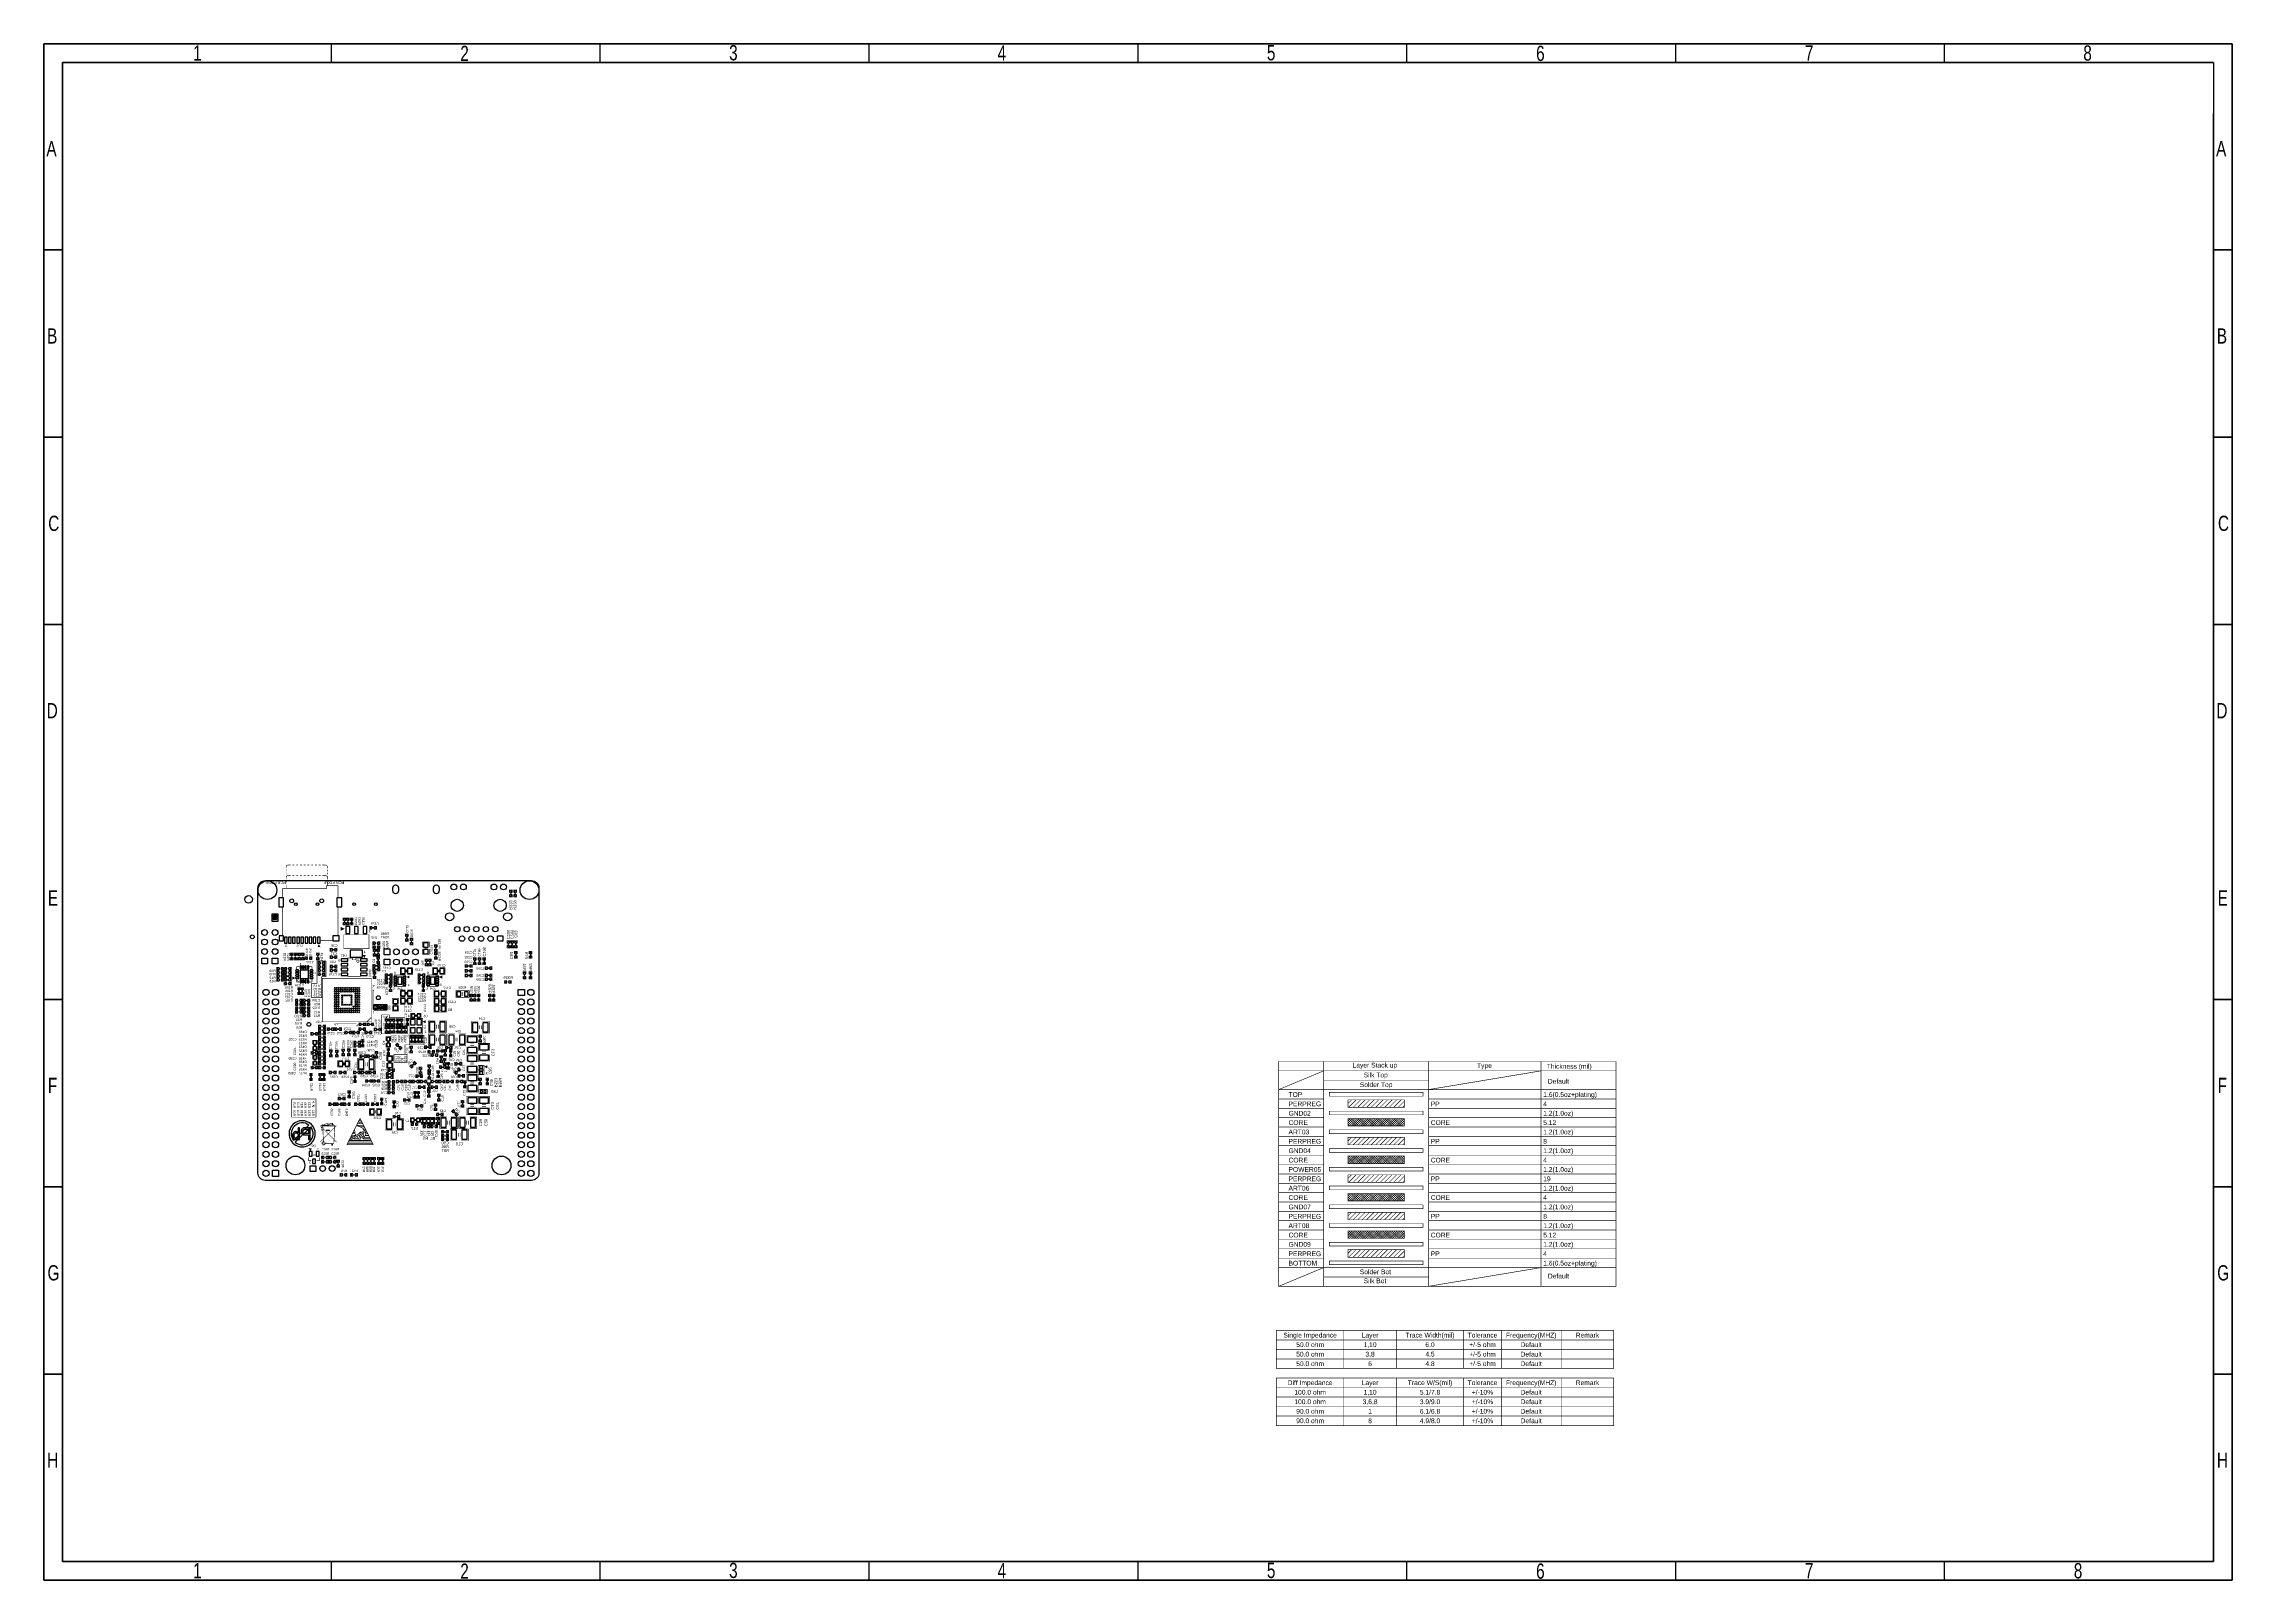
# Model space of a CAD drawing. Extents: x -57 to 527, y -107 to 303.
import ezdxf
from ezdxf.enums import TextEntityAlignment as Align

# ---------------------------------------------------------------- set-up
doc = ezdxf.new("R2010")
doc.units = 0
doc.header["$MEASUREMENT"] = 0
for name, color, linetype in [('BOARD_GEOMETRY_DIMENSION', 2, 'CONTINUOUS'), ('BOARD_GEOMETRY_OUTLINE', 3, 'CONTINUOUS'), ('BOARD_GEOMETRY_SILKSCREEN_B', 1, 'CONTINUOUS'), ('PACKAGE_GEOMETRY_SILKSCREEN_B', 4, 'CONTINUOUS'), ('PIN_B', 5, 'CONTINUOUS'), ('REF_DES_SILKSCREEN_B', 6, 'CONTINUOUS')]:
    doc.layers.add(name, color=color, linetype=linetype)

msp = doc.modelspace()

# ---------------------------------------------------------------- linework, layer by layer
at = {"layer": 'BOARD_GEOMETRY_DIMENSION'}
for points in [[(-57.15, -106.68), (526.849848, -106.68), (526.849848, 303.320196), (-57.15, 303.320196), (-57.15, -106.68)], [(521.849858, 298.319952), (-52.15001, 298.319952)], [(-52.15001, 298.319952), (-52.15001, -101.68001)], [(19.59991, 298.319952), (19.59991, 303.319942)], [(91.34983, 298.319952), (91.34983, 303.319942)], [(163.100004, 298.319952), (163.100004, 303.319942)], [(234.849924, 303.319942), (234.849924, 298.319952)], [(306.599844, 298.319952), (306.599844, 303.319942)], [(378.350018, 298.319952), (378.350018, 303.319942)], [(450.099938, 298.319952), (450.099938, 303.319942)], [(521.849858, -101.68001), (521.849858, 284.669992)], [(-52.15001, 248.320052), (-57.15, 248.320052)], [(526.849848, 248.320052), (521.849858, 248.320052)], [(-52.15001, 198.319898), (-57.15, 198.319898)], [(526.849848, 198.319898), (521.849858, 198.319898)], [(-52.15001, 148.319998), (-57.15, 148.319998)], [(526.849848, 148.319998), (521.849858, 148.319998)], [(-52.15001, 48.320198), (-57.15, 48.320198)], [(526.849848, 48.320198), (521.849858, 48.320198)], [(-52.15001, -1.679702), (-57.15, -1.679702)], [(526.849848, -1.679702), (521.849858, -1.679702)], [(-52.15001, -51.68011), (-57.15, -51.68011)], [(526.849848, -51.68011), (521.849858, -51.68011)], [(-52.15001, -101.68001), (521.849858, -101.68001)], [(19.59991, -106.68), (19.59991, -101.68001)], [(91.34983, -106.68), (91.34983, -101.68001)], [(163.100004, -106.68), (163.100004, -101.68001)], [(234.849924, -101.68001), (234.849924, -106.68)], [(306.599844, -106.68), (306.599844, -101.68001)], [(378.350018, -106.68), (378.350018, -101.68001)], [(450.099938, -106.68), (450.099938, -101.68001)]]:
    msp.add_lwpolyline(points, dxfattribs=at)
for points in [[(18.498566, 79.99984, 0.1524, 0.1524, 0), (6.998462, 79.99984, 0.1524, 0.1524, 0)], [(34.066734, 79.99984, 0.1524, 0.1524, 0), (22.56663, 79.99984, 0.1524, 0.1524, 0)], [(272.415, 31.75, 0.1524, 0.1524, 0), (362.41482, 31.75, 0.1524, 0.1524, 0), (362.41482, -28.24734, 0.1524, 0.1524, 0), (272.415, -28.24734, 0.1524, 0.1524, 0), (272.415, 31.75, 0.1524, 0.1524, 0)], [(272.415, 24.250142, 0.1524, 0.1524, 0), (284.414976, 29.250132, 0.1524, 0.1524, 0)], [(272.415, 29.250132, 0.1524, 0.1524, 0), (362.41482, 29.250132, 0.1524, 0.1524, 0)], [(284.414976, 31.75, 0.1524, 0.1524, 0), (284.414976, -28.24734, 0.1524, 0.1524, 0)], [(312.41492, 31.75, 0.1524, 0.1524, 0), (312.41492, -28.24734, 0.1524, 0.1524, 0)], [(312.41492, 24.250142, 0.1524, 0.1524, 0), (342.41486, 29.250132, 0.1524, 0.1524, 0)], [(342.41486, 31.75, 0.1524, 0.1524, 0), (342.41486, -28.24734, 0.1524, 0.1524, 0)], [(272.415, 24.250142, 0.1524, 0.1524, 0), (284.414976, 24.250142, 0.1524, 0.1524, 0)], [(272.415, 24.250142, 0.1524, 0.1524, 0), (362.41482, 24.250142, 0.1524, 0.1524, 0)], [(284.414976, 26.75001, 0.1524, 0.1524, 0), (312.41492, 26.75001, 0.1524, 0.1524, 0)], [(285.914846, 23.50008, 0.1524, 0.1524, 0), (310.908446, 23.50008, 0.1524, 0.1524, 0), (310.908446, 22.500082, 0.1524, 0.1524, 0), (285.914846, 22.500082, 0.1524, 0.1524, 0), (285.914846, 23.50008, 0.1524, 0.1524, 0)], [(312.41492, 24.250142, 0.1524, 0.1524, 0), (362.41482, 24.250142, 0.1524, 0.1524, 0)], [(272.415, 21.750274, 0.1524, 0.1524, 0), (284.414976, 21.750274, 0.1524, 0.1524, 0)], [(272.415, 19.250406, 0.1524, 0.1524, 0), (284.414976, 19.250406, 0.1524, 0.1524, 0)], [(285.914846, 18.500344, 0.1524, 0.1524, 0), (310.908446, 18.500344, 0.1524, 0.1524, 0), (310.908446, 17.500346, 0.1524, 0.1524, 0), (285.914846, 17.500346, 0.1524, 0.1524, 0), (285.914846, 18.500344, 0.1524, 0.1524, 0)], [(290.914836, 20.56003, 0.1524, 0.1524, 0), (291.834824, 21.500084, 0.1524, 0.1524, 0)], [(290.914836, 21.500084, 0.1524, 0.1524, 0), (305.914806, 21.500084, 0.1524, 0.1524, 0), (305.914806, 19.500088, 0.1524, 0.1524, 0), (290.914836, 19.500088, 0.1524, 0.1524, 0), (290.914836, 21.500084, 0.1524, 0.1524, 0)], [(291.05479, 19.500088, 0.1524, 0.1524, 0), (293.054786, 21.500084, 0.1524, 0.1524, 0)], [(292.254686, 19.500088, 0.1524, 0.1524, 0), (294.254682, 21.500084, 0.1524, 0.1524, 0)], [(293.454582, 19.500088, 0.1524, 0.1524, 0), (295.454578, 21.500084, 0.1524, 0.1524, 0)], [(294.654478, 19.500088, 0.1524, 0.1524, 0), (296.654474, 21.500084, 0.1524, 0.1524, 0)], [(295.854374, 19.500088, 0.1524, 0.1524, 0), (297.85437, 21.500084, 0.1524, 0.1524, 0)], [(297.05427, 19.500088, 0.1524, 0.1524, 0), (299.054266, 21.500084, 0.1524, 0.1524, 0)], [(298.254166, 19.500088, 0.1524, 0.1524, 0), (300.254162, 21.500084, 0.1524, 0.1524, 0)], [(299.454062, 19.500088, 0.1524, 0.1524, 0), (301.454058, 21.500084, 0.1524, 0.1524, 0)], [(300.653958, 19.500088, 0.1524, 0.1524, 0), (302.653954, 21.500084, 0.1524, 0.1524, 0)], [(301.853854, 19.500088, 0.1524, 0.1524, 0), (303.85385, 21.500084, 0.1524, 0.1524, 0)], [(303.05375, 19.500088, 0.1524, 0.1524, 0), (305.053746, 21.500084, 0.1524, 0.1524, 0)], [(304.254916, 19.500088, 0.1524, 0.1524, 0), (305.914806, 21.159978, 0.1524, 0.1524, 0)], [(305.454812, 19.500088, 0.1524, 0.1524, 0), (305.914806, 19.959828, 0.1524, 0.1524, 0)], [(312.41492, 21.750274, 0.1524, 0.1524, 0), (362.41482, 21.750274, 0.1524, 0.1524, 0)], [(312.41492, 19.250406, 0.1524, 0.1524, 0), (362.41482, 19.250406, 0.1524, 0.1524, 0)], [(272.415, 16.750538, 0.1524, 0.1524, 0), (284.414976, 16.750538, 0.1524, 0.1524, 0)], [(272.415, 14.25067, 0.1524, 0.1524, 0), (284.414976, 14.25067, 0.1524, 0.1524, 0)], [(272.415, 11.750802, 0.1524, 0.1524, 0), (284.414976, 11.750802, 0.1524, 0.1524, 0)], [(285.914846, 13.500608, 0.1524, 0.1524, 0), (310.908446, 13.500608, 0.1524, 0.1524, 0), (310.908446, 12.50061, 0.1524, 0.1524, 0), (285.914846, 12.50061, 0.1524, 0.1524, 0), (285.914846, 13.500608, 0.1524, 0.1524, 0)], [(290.914836, 14.760194, 0.1524, 0.1524, 0), (292.65499, 16.500348, 0.1524, 0.1524, 0)], [(290.914836, 15.360396, 0.1524, 0.1524, 0), (292.054788, 16.500348, 0.1524, 0.1524, 0)], [(290.914836, 15.960344, 0.1524, 0.1524, 0), (291.45484, 16.500348, 0.1524, 0.1524, 0)], [(290.914836, 16.500348, 0.1524, 0.1524, 0), (305.914806, 16.500348, 0.1524, 0.1524, 0), (305.914806, 14.500352, 0.1524, 0.1524, 0), (290.914836, 14.500352, 0.1524, 0.1524, 0), (290.914836, 16.500348, 0.1524, 0.1524, 0)], [(290.914836, 16.140176, 0.1524, 0.1524, 0), (292.554914, 14.500352, 0.1524, 0.1524, 0)], [(290.914836, 15.540228, 0.1524, 0.1524, 0), (291.954966, 14.500352, 0.1524, 0.1524, 0)], [(290.914836, 14.94028, 0.1524, 0.1524, 0), (291.355018, 14.500352, 0.1524, 0.1524, 0)], [(291.154866, 16.500348, 0.1524, 0.1524, 0), (293.154862, 14.500352, 0.1524, 0.1524, 0)], [(291.254942, 14.500352, 0.1524, 0.1524, 0), (293.254938, 16.500348, 0.1524, 0.1524, 0)], [(291.754814, 16.500348, 0.1524, 0.1524, 0), (293.75481, 14.500352, 0.1524, 0.1524, 0)], [(291.85489, 14.500352, 0.1524, 0.1524, 0), (293.854886, 16.500348, 0.1524, 0.1524, 0)], [(292.354762, 16.500348, 0.1524, 0.1524, 0), (294.354758, 14.500352, 0.1524, 0.1524, 0)], [(292.454838, 14.500352, 0.1524, 0.1524, 0), (294.454834, 16.500348, 0.1524, 0.1524, 0)], [(292.95471, 16.500348, 0.1524, 0.1524, 0), (294.954706, 14.500352, 0.1524, 0.1524, 0)], [(293.054786, 14.500352, 0.1524, 0.1524, 0), (295.054782, 16.500348, 0.1524, 0.1524, 0)], [(293.554658, 16.500348, 0.1524, 0.1524, 0), (295.554654, 14.500352, 0.1524, 0.1524, 0)], [(293.654734, 14.500352, 0.1524, 0.1524, 0), (295.65473, 16.500348, 0.1524, 0.1524, 0)], [(294.154606, 16.500348, 0.1524, 0.1524, 0), (296.154602, 14.500352, 0.1524, 0.1524, 0)], [(294.254682, 14.500352, 0.1524, 0.1524, 0), (296.254678, 16.500348, 0.1524, 0.1524, 0)], [(294.754554, 16.500348, 0.1524, 0.1524, 0), (296.75455, 14.500352, 0.1524, 0.1524, 0)], [(294.85463, 14.500352, 0.1524, 0.1524, 0), (296.854626, 16.500348, 0.1524, 0.1524, 0)], [(295.354502, 16.500348, 0.1524, 0.1524, 0), (297.354498, 14.500352, 0.1524, 0.1524, 0)], [(295.454578, 14.500352, 0.1524, 0.1524, 0), (297.454574, 16.500348, 0.1524, 0.1524, 0)], [(295.95445, 16.500348, 0.1524, 0.1524, 0), (297.954446, 14.500352, 0.1524, 0.1524, 0)], [(296.054526, 14.500352, 0.1524, 0.1524, 0), (298.054522, 16.500348, 0.1524, 0.1524, 0)], [(296.554398, 16.500348, 0.1524, 0.1524, 0), (298.554394, 14.500352, 0.1524, 0.1524, 0)], [(296.654474, 14.500352, 0.1524, 0.1524, 0), (298.65447, 16.500348, 0.1524, 0.1524, 0)], [(297.154346, 16.500348, 0.1524, 0.1524, 0), (299.154342, 14.500352, 0.1524, 0.1524, 0)], [(297.254422, 14.500352, 0.1524, 0.1524, 0), (299.254418, 16.500348, 0.1524, 0.1524, 0)], [(297.754294, 16.500348, 0.1524, 0.1524, 0), (299.75429, 14.500352, 0.1524, 0.1524, 0)], [(297.85437, 14.500352, 0.1524, 0.1524, 0), (299.854366, 16.500348, 0.1524, 0.1524, 0)], [(298.354242, 16.500348, 0.1524, 0.1524, 0), (300.354238, 14.500352, 0.1524, 0.1524, 0)], [(298.454318, 14.500352, 0.1524, 0.1524, 0), (300.454314, 16.500348, 0.1524, 0.1524, 0)], [(298.95419, 16.500348, 0.1524, 0.1524, 0), (300.954186, 14.500352, 0.1524, 0.1524, 0)], [(299.054266, 14.500352, 0.1524, 0.1524, 0), (301.054262, 16.500348, 0.1524, 0.1524, 0)], [(299.554138, 16.500348, 0.1524, 0.1524, 0), (301.554134, 14.500352, 0.1524, 0.1524, 0)], [(299.654214, 14.500352, 0.1524, 0.1524, 0), (301.65421, 16.500348, 0.1524, 0.1524, 0)], [(300.154086, 16.500348, 0.1524, 0.1524, 0), (302.154082, 14.500352, 0.1524, 0.1524, 0)], [(300.254162, 14.500352, 0.1524, 0.1524, 0), (302.254158, 16.500348, 0.1524, 0.1524, 0)], [(300.754034, 16.500348, 0.1524, 0.1524, 0), (302.75403, 14.500352, 0.1524, 0.1524, 0)], [(300.85411, 14.500352, 0.1524, 0.1524, 0), (302.854106, 16.500348, 0.1524, 0.1524, 0)], [(301.353982, 16.500348, 0.1524, 0.1524, 0), (303.353978, 14.500352, 0.1524, 0.1524, 0)], [(301.454058, 14.500352, 0.1524, 0.1524, 0), (303.454054, 16.500348, 0.1524, 0.1524, 0)], [(301.95393, 16.500348, 0.1524, 0.1524, 0), (303.953926, 14.500352, 0.1524, 0.1524, 0)], [(302.054006, 14.500352, 0.1524, 0.1524, 0), (304.054002, 16.500348, 0.1524, 0.1524, 0)], [(302.553878, 16.500348, 0.1524, 0.1524, 0), (304.553874, 14.500352, 0.1524, 0.1524, 0)], [(302.653954, 14.500352, 0.1524, 0.1524, 0), (304.65395, 16.500348, 0.1524, 0.1524, 0)], [(303.153826, 16.500348, 0.1524, 0.1524, 0), (305.153822, 14.500352, 0.1524, 0.1524, 0)], [(303.253902, 14.500352, 0.1524, 0.1524, 0), (305.253898, 16.500348, 0.1524, 0.1524, 0)], [(303.753774, 16.500348, 0.1524, 0.1524, 0), (305.75377, 14.500352, 0.1524, 0.1524, 0)], [(303.85385, 14.500352, 0.1524, 0.1524, 0), (305.853846, 16.500348, 0.1524, 0.1524, 0)], [(304.354992, 16.500348, 0.1524, 0.1524, 0), (305.914806, 14.950186, 0.1524, 0.1524, 0)], [(305.914806, 15.960344, 0.1524, 0.1524, 0), (304.454814, 14.500352, 0.1524, 0.1524, 0)], [(304.95494, 16.500348, 0.1524, 0.1524, 0), (305.914806, 15.550388, 0.1524, 0.1524, 0)], [(305.914806, 15.360396, 0.1524, 0.1524, 0), (305.055016, 14.500352, 0.1524, 0.1524, 0)], [(305.554888, 16.500348, 0.1524, 0.1524, 0), (305.914806, 16.140176, 0.1524, 0.1524, 0)], [(305.914806, 14.760194, 0.1524, 0.1524, 0), (305.654964, 14.500352, 0.1524, 0.1524, 0)], [(312.41492, 16.750538, 0.1524, 0.1524, 0), (362.41482, 16.750538, 0.1524, 0.1524, 0)], [(312.41492, 14.25067, 0.1524, 0.1524, 0), (362.41482, 14.25067, 0.1524, 0.1524, 0)], [(312.41492, 11.750802, 0.1524, 0.1524, 0), (362.41482, 11.750802, 0.1524, 0.1524, 0)], [(272.415, 9.250934, 0.1524, 0.1524, 0), (284.414976, 9.250934, 0.1524, 0.1524, 0)], [(272.415, 6.751066, 0.1524, 0.1524, 0), (284.414976, 6.751066, 0.1524, 0.1524, 0)], [(285.914846, 8.500872, 0.1524, 0.1524, 0), (310.908446, 8.500872, 0.1524, 0.1524, 0), (310.908446, 7.500874, 0.1524, 0.1524, 0), (285.914846, 7.500874, 0.1524, 0.1524, 0), (285.914846, 8.500872, 0.1524, 0.1524, 0)], [(290.914836, 10.560558, 0.1524, 0.1524, 0), (291.834824, 11.500612, 0.1524, 0.1524, 0)], [(290.914836, 11.500612, 0.1524, 0.1524, 0), (305.914806, 11.500612, 0.1524, 0.1524, 0), (305.914806, 9.500616, 0.1524, 0.1524, 0), (290.914836, 9.500616, 0.1524, 0.1524, 0), (290.914836, 11.500612, 0.1524, 0.1524, 0)], [(290.914836, 4.760722, 0.1524, 0.1524, 0), (292.65499, 6.500876, 0.1524, 0.1524, 0)], [(290.914836, 5.360924, 0.1524, 0.1524, 0), (292.054788, 6.500876, 0.1524, 0.1524, 0)], [(290.914836, 5.960872, 0.1524, 0.1524, 0), (291.45484, 6.500876, 0.1524, 0.1524, 0)], [(290.914836, 6.500876, 0.1524, 0.1524, 0), (305.914806, 6.500876, 0.1524, 0.1524, 0), (305.914806, 4.50088, 0.1524, 0.1524, 0), (290.914836, 4.50088, 0.1524, 0.1524, 0), (290.914836, 6.500876, 0.1524, 0.1524, 0)], [(290.914836, 6.140704, 0.1524, 0.1524, 0), (292.554914, 4.50088, 0.1524, 0.1524, 0)], [(291.05479, 9.500616, 0.1524, 0.1524, 0), (293.054786, 11.500612, 0.1524, 0.1524, 0)], [(291.154866, 6.500876, 0.1524, 0.1524, 0), (293.154862, 4.50088, 0.1524, 0.1524, 0)], [(291.254942, 4.50088, 0.1524, 0.1524, 0), (293.254938, 6.500876, 0.1524, 0.1524, 0)], [(291.754814, 6.500876, 0.1524, 0.1524, 0), (293.75481, 4.50088, 0.1524, 0.1524, 0)], [(291.85489, 4.50088, 0.1524, 0.1524, 0), (293.854886, 6.500876, 0.1524, 0.1524, 0)], [(292.254686, 9.500616, 0.1524, 0.1524, 0), (294.254682, 11.500612, 0.1524, 0.1524, 0)], [(292.354762, 6.500876, 0.1524, 0.1524, 0), (294.354758, 4.50088, 0.1524, 0.1524, 0)], [(292.454838, 4.50088, 0.1524, 0.1524, 0), (294.454834, 6.500876, 0.1524, 0.1524, 0)], [(292.95471, 6.500876, 0.1524, 0.1524, 0), (294.954706, 4.50088, 0.1524, 0.1524, 0)], [(293.054786, 4.50088, 0.1524, 0.1524, 0), (295.054782, 6.500876, 0.1524, 0.1524, 0)], [(293.454582, 9.500616, 0.1524, 0.1524, 0), (295.454578, 11.500612, 0.1524, 0.1524, 0)], [(293.554658, 6.500876, 0.1524, 0.1524, 0), (295.554654, 4.50088, 0.1524, 0.1524, 0)], [(293.654734, 4.50088, 0.1524, 0.1524, 0), (295.65473, 6.500876, 0.1524, 0.1524, 0)], [(294.154606, 6.500876, 0.1524, 0.1524, 0), (296.154602, 4.50088, 0.1524, 0.1524, 0)], [(294.254682, 4.50088, 0.1524, 0.1524, 0), (296.254678, 6.500876, 0.1524, 0.1524, 0)], [(294.654478, 9.500616, 0.1524, 0.1524, 0), (296.654474, 11.500612, 0.1524, 0.1524, 0)], [(294.754554, 6.500876, 0.1524, 0.1524, 0), (296.75455, 4.50088, 0.1524, 0.1524, 0)], [(294.85463, 4.50088, 0.1524, 0.1524, 0), (296.854626, 6.500876, 0.1524, 0.1524, 0)], [(295.354502, 6.500876, 0.1524, 0.1524, 0), (297.354498, 4.50088, 0.1524, 0.1524, 0)], [(295.454578, 4.50088, 0.1524, 0.1524, 0), (297.454574, 6.500876, 0.1524, 0.1524, 0)], [(295.854374, 9.500616, 0.1524, 0.1524, 0), (297.85437, 11.500612, 0.1524, 0.1524, 0)], [(295.95445, 6.500876, 0.1524, 0.1524, 0), (297.954446, 4.50088, 0.1524, 0.1524, 0)], [(296.054526, 4.50088, 0.1524, 0.1524, 0), (298.054522, 6.500876, 0.1524, 0.1524, 0)], [(296.554398, 6.500876, 0.1524, 0.1524, 0), (298.554394, 4.50088, 0.1524, 0.1524, 0)], [(296.654474, 4.50088, 0.1524, 0.1524, 0), (298.65447, 6.500876, 0.1524, 0.1524, 0)], [(297.05427, 9.500616, 0.1524, 0.1524, 0), (299.054266, 11.500612, 0.1524, 0.1524, 0)], [(297.154346, 6.500876, 0.1524, 0.1524, 0), (299.154342, 4.50088, 0.1524, 0.1524, 0)], [(297.254422, 4.50088, 0.1524, 0.1524, 0), (299.254418, 6.500876, 0.1524, 0.1524, 0)], [(297.754294, 6.500876, 0.1524, 0.1524, 0), (299.75429, 4.50088, 0.1524, 0.1524, 0)], [(297.85437, 4.50088, 0.1524, 0.1524, 0), (299.854366, 6.500876, 0.1524, 0.1524, 0)], [(298.254166, 9.500616, 0.1524, 0.1524, 0), (300.254162, 11.500612, 0.1524, 0.1524, 0)], [(298.354242, 6.500876, 0.1524, 0.1524, 0), (300.354238, 4.50088, 0.1524, 0.1524, 0)], [(298.454318, 4.50088, 0.1524, 0.1524, 0), (300.454314, 6.500876, 0.1524, 0.1524, 0)], [(298.95419, 6.500876, 0.1524, 0.1524, 0), (300.954186, 4.50088, 0.1524, 0.1524, 0)], [(299.054266, 4.50088, 0.1524, 0.1524, 0), (301.054262, 6.500876, 0.1524, 0.1524, 0)], [(299.454062, 9.500616, 0.1524, 0.1524, 0), (301.454058, 11.500612, 0.1524, 0.1524, 0)], [(299.554138, 6.500876, 0.1524, 0.1524, 0), (301.554134, 4.50088, 0.1524, 0.1524, 0)], [(299.654214, 4.50088, 0.1524, 0.1524, 0), (301.65421, 6.500876, 0.1524, 0.1524, 0)], [(300.154086, 6.500876, 0.1524, 0.1524, 0), (302.154082, 4.50088, 0.1524, 0.1524, 0)], [(300.254162, 4.50088, 0.1524, 0.1524, 0), (302.254158, 6.500876, 0.1524, 0.1524, 0)], [(300.653958, 9.500616, 0.1524, 0.1524, 0), (302.653954, 11.500612, 0.1524, 0.1524, 0)], [(300.754034, 6.500876, 0.1524, 0.1524, 0), (302.75403, 4.50088, 0.1524, 0.1524, 0)], [(300.85411, 4.50088, 0.1524, 0.1524, 0), (302.854106, 6.500876, 0.1524, 0.1524, 0)], [(301.353982, 6.500876, 0.1524, 0.1524, 0), (303.353978, 4.50088, 0.1524, 0.1524, 0)], [(301.454058, 4.50088, 0.1524, 0.1524, 0), (303.454054, 6.500876, 0.1524, 0.1524, 0)], [(301.853854, 9.500616, 0.1524, 0.1524, 0), (303.85385, 11.500612, 0.1524, 0.1524, 0)], [(301.95393, 6.500876, 0.1524, 0.1524, 0), (303.953926, 4.50088, 0.1524, 0.1524, 0)], [(302.054006, 4.50088, 0.1524, 0.1524, 0), (304.054002, 6.500876, 0.1524, 0.1524, 0)], [(302.553878, 6.500876, 0.1524, 0.1524, 0), (304.553874, 4.50088, 0.1524, 0.1524, 0)], [(302.653954, 4.50088, 0.1524, 0.1524, 0), (304.65395, 6.500876, 0.1524, 0.1524, 0)], [(303.05375, 9.500616, 0.1524, 0.1524, 0), (305.053746, 11.500612, 0.1524, 0.1524, 0)], [(303.153826, 6.500876, 0.1524, 0.1524, 0), (305.153822, 4.50088, 0.1524, 0.1524, 0)], [(303.253902, 4.50088, 0.1524, 0.1524, 0), (305.253898, 6.500876, 0.1524, 0.1524, 0)], [(303.753774, 6.500876, 0.1524, 0.1524, 0), (305.75377, 4.50088, 0.1524, 0.1524, 0)], [(303.85385, 4.50088, 0.1524, 0.1524, 0), (305.853846, 6.500876, 0.1524, 0.1524, 0)], [(304.254916, 9.500616, 0.1524, 0.1524, 0), (305.914806, 11.160506, 0.1524, 0.1524, 0)], [(304.354992, 6.500876, 0.1524, 0.1524, 0), (305.914806, 4.950714, 0.1524, 0.1524, 0)], [(305.914806, 5.960872, 0.1524, 0.1524, 0), (304.454814, 4.50088, 0.1524, 0.1524, 0)], [(304.95494, 6.500876, 0.1524, 0.1524, 0), (305.914806, 5.550916, 0.1524, 0.1524, 0)], [(305.454812, 9.500616, 0.1524, 0.1524, 0), (305.914806, 9.960356, 0.1524, 0.1524, 0)], [(305.554888, 6.500876, 0.1524, 0.1524, 0), (305.914806, 6.140704, 0.1524, 0.1524, 0)], [(312.41492, 9.250934, 0.1524, 0.1524, 0), (362.41482, 9.250934, 0.1524, 0.1524, 0)], [(312.41492, 6.751066, 0.1524, 0.1524, 0), (362.41482, 6.751066, 0.1524, 0.1524, 0)], [(272.415, 4.251198, 0.1524, 0.1524, 0), (284.414976, 4.251198, 0.1524, 0.1524, 0)], [(272.415, 1.75133, 0.1524, 0.1524, 0), (284.414976, 1.75133, 0.1524, 0.1524, 0)], [(285.914846, 3.501136, 0.1524, 0.1524, 0), (310.908446, 3.501136, 0.1524, 0.1524, 0), (310.908446, 2.501138, 0.1524, 0.1524, 0), (285.914846, 2.501138, 0.1524, 0.1524, 0), (285.914846, 3.501136, 0.1524, 0.1524, 0)], [(290.914836, 5.540756, 0.1524, 0.1524, 0), (291.954966, 4.50088, 0.1524, 0.1524, 0)], [(290.914836, 4.940808, 0.1524, 0.1524, 0), (291.355018, 4.50088, 0.1524, 0.1524, 0)], [(290.914836, 0.561086, 0.1524, 0.1524, 0), (291.834824, 1.50114, 0.1524, 0.1524, 0)], [(290.914836, 1.50114, 0.1524, 0.1524, 0), (305.914806, 1.50114, 0.1524, 0.1524, 0), (305.914806, -0.498856, 0.1524, 0.1524, 0), (290.914836, -0.498856, 0.1524, 0.1524, 0), (290.914836, 1.50114, 0.1524, 0.1524, 0)], [(291.05479, -0.498856, 0.1524, 0.1524, 0), (293.054786, 1.50114, 0.1524, 0.1524, 0)], [(292.254686, -0.498856, 0.1524, 0.1524, 0), (294.254682, 1.50114, 0.1524, 0.1524, 0)], [(293.454582, -0.498856, 0.1524, 0.1524, 0), (295.454578, 1.50114, 0.1524, 0.1524, 0)], [(294.654478, -0.498856, 0.1524, 0.1524, 0), (296.654474, 1.50114, 0.1524, 0.1524, 0)], [(295.854374, -0.498856, 0.1524, 0.1524, 0), (297.85437, 1.50114, 0.1524, 0.1524, 0)], [(297.05427, -0.498856, 0.1524, 0.1524, 0), (299.054266, 1.50114, 0.1524, 0.1524, 0)], [(298.254166, -0.498856, 0.1524, 0.1524, 0), (300.254162, 1.50114, 0.1524, 0.1524, 0)], [(299.454062, -0.498856, 0.1524, 0.1524, 0), (301.454058, 1.50114, 0.1524, 0.1524, 0)], [(300.653958, -0.498856, 0.1524, 0.1524, 0), (302.653954, 1.50114, 0.1524, 0.1524, 0)], [(301.853854, -0.498856, 0.1524, 0.1524, 0), (303.85385, 1.50114, 0.1524, 0.1524, 0)], [(303.05375, -0.498856, 0.1524, 0.1524, 0), (305.053746, 1.50114, 0.1524, 0.1524, 0)], [(304.254916, -0.498856, 0.1524, 0.1524, 0), (305.914806, 1.161034, 0.1524, 0.1524, 0)], [(305.914806, 5.360924, 0.1524, 0.1524, 0), (305.055016, 4.50088, 0.1524, 0.1524, 0)], [(305.454812, -0.498856, 0.1524, 0.1524, 0), (305.914806, -0.039116, 0.1524, 0.1524, 0)], [(305.914806, 4.760722, 0.1524, 0.1524, 0), (305.654964, 4.50088, 0.1524, 0.1524, 0)], [(312.41492, 4.251198, 0.1524, 0.1524, 0), (362.41482, 4.251198, 0.1524, 0.1524, 0)], [(312.41492, 1.75133, 0.1524, 0.1524, 0), (362.41482, 1.75133, 0.1524, 0.1524, 0)], [(272.415, -0.748538, 0.1524, 0.1524, 0), (284.414976, -0.748538, 0.1524, 0.1524, 0)], [(272.415, -3.248406, 0.1524, 0.1524, 0), (284.414976, -3.248406, 0.1524, 0.1524, 0)], [(272.415, -5.748274, 0.1524, 0.1524, 0), (284.414976, -5.748274, 0.1524, 0.1524, 0)], [(285.914846, -1.4986, 0.1524, 0.1524, 0), (310.908446, -1.4986, 0.1524, 0.1524, 0), (310.908446, -2.498598, 0.1524, 0.1524, 0), (285.914846, -2.498598, 0.1524, 0.1524, 0), (285.914846, -1.4986, 0.1524, 0.1524, 0)], [(290.914836, -5.23875, 0.1524, 0.1524, 0), (292.65499, -3.498596, 0.1524, 0.1524, 0)], [(290.914836, -4.638548, 0.1524, 0.1524, 0), (292.054788, -3.498596, 0.1524, 0.1524, 0)], [(290.914836, -4.0386, 0.1524, 0.1524, 0), (291.45484, -3.498596, 0.1524, 0.1524, 0)], [(290.914836, -3.498596, 0.1524, 0.1524, 0), (305.914806, -3.498596, 0.1524, 0.1524, 0), (305.914806, -5.498592, 0.1524, 0.1524, 0), (290.914836, -5.498592, 0.1524, 0.1524, 0), (290.914836, -3.498596, 0.1524, 0.1524, 0)], [(290.914836, -3.858768, 0.1524, 0.1524, 0), (292.554914, -5.498592, 0.1524, 0.1524, 0)], [(290.914836, -4.458716, 0.1524, 0.1524, 0), (291.954966, -5.498592, 0.1524, 0.1524, 0)], [(290.914836, -5.058664, 0.1524, 0.1524, 0), (291.355018, -5.498592, 0.1524, 0.1524, 0)], [(291.154866, -3.498596, 0.1524, 0.1524, 0), (293.154862, -5.498592, 0.1524, 0.1524, 0)], [(291.254942, -5.498592, 0.1524, 0.1524, 0), (293.254938, -3.498596, 0.1524, 0.1524, 0)], [(291.754814, -3.498596, 0.1524, 0.1524, 0), (293.75481, -5.498592, 0.1524, 0.1524, 0)], [(291.85489, -5.498592, 0.1524, 0.1524, 0), (293.854886, -3.498596, 0.1524, 0.1524, 0)], [(292.354762, -3.498596, 0.1524, 0.1524, 0), (294.354758, -5.498592, 0.1524, 0.1524, 0)], [(292.454838, -5.498592, 0.1524, 0.1524, 0), (294.454834, -3.498596, 0.1524, 0.1524, 0)], [(292.95471, -3.498596, 0.1524, 0.1524, 0), (294.954706, -5.498592, 0.1524, 0.1524, 0)], [(293.054786, -5.498592, 0.1524, 0.1524, 0), (295.054782, -3.498596, 0.1524, 0.1524, 0)], [(293.554658, -3.498596, 0.1524, 0.1524, 0), (295.554654, -5.498592, 0.1524, 0.1524, 0)], [(293.654734, -5.498592, 0.1524, 0.1524, 0), (295.65473, -3.498596, 0.1524, 0.1524, 0)], [(294.154606, -3.498596, 0.1524, 0.1524, 0), (296.154602, -5.498592, 0.1524, 0.1524, 0)], [(294.254682, -5.498592, 0.1524, 0.1524, 0), (296.254678, -3.498596, 0.1524, 0.1524, 0)], [(294.754554, -3.498596, 0.1524, 0.1524, 0), (296.75455, -5.498592, 0.1524, 0.1524, 0)], [(294.85463, -5.498592, 0.1524, 0.1524, 0), (296.854626, -3.498596, 0.1524, 0.1524, 0)], [(295.354502, -3.498596, 0.1524, 0.1524, 0), (297.354498, -5.498592, 0.1524, 0.1524, 0)], [(295.454578, -5.498592, 0.1524, 0.1524, 0), (297.454574, -3.498596, 0.1524, 0.1524, 0)], [(295.95445, -3.498596, 0.1524, 0.1524, 0), (297.954446, -5.498592, 0.1524, 0.1524, 0)], [(296.054526, -5.498592, 0.1524, 0.1524, 0), (298.054522, -3.498596, 0.1524, 0.1524, 0)], [(296.554398, -3.498596, 0.1524, 0.1524, 0), (298.554394, -5.498592, 0.1524, 0.1524, 0)], [(296.654474, -5.498592, 0.1524, 0.1524, 0), (298.65447, -3.498596, 0.1524, 0.1524, 0)], [(297.154346, -3.498596, 0.1524, 0.1524, 0), (299.154342, -5.498592, 0.1524, 0.1524, 0)], [(297.254422, -5.498592, 0.1524, 0.1524, 0), (299.254418, -3.498596, 0.1524, 0.1524, 0)], [(297.754294, -3.498596, 0.1524, 0.1524, 0), (299.75429, -5.498592, 0.1524, 0.1524, 0)], [(297.85437, -5.498592, 0.1524, 0.1524, 0), (299.854366, -3.498596, 0.1524, 0.1524, 0)], [(298.354242, -3.498596, 0.1524, 0.1524, 0), (300.354238, -5.498592, 0.1524, 0.1524, 0)], [(298.454318, -5.498592, 0.1524, 0.1524, 0), (300.454314, -3.498596, 0.1524, 0.1524, 0)], [(298.95419, -3.498596, 0.1524, 0.1524, 0), (300.954186, -5.498592, 0.1524, 0.1524, 0)], [(299.054266, -5.498592, 0.1524, 0.1524, 0), (301.054262, -3.498596, 0.1524, 0.1524, 0)], [(299.554138, -3.498596, 0.1524, 0.1524, 0), (301.554134, -5.498592, 0.1524, 0.1524, 0)], [(299.654214, -5.498592, 0.1524, 0.1524, 0), (301.65421, -3.498596, 0.1524, 0.1524, 0)], [(300.154086, -3.498596, 0.1524, 0.1524, 0), (302.154082, -5.498592, 0.1524, 0.1524, 0)], [(300.254162, -5.498592, 0.1524, 0.1524, 0), (302.254158, -3.498596, 0.1524, 0.1524, 0)], [(300.754034, -3.498596, 0.1524, 0.1524, 0), (302.75403, -5.498592, 0.1524, 0.1524, 0)], [(300.85411, -5.498592, 0.1524, 0.1524, 0), (302.854106, -3.498596, 0.1524, 0.1524, 0)], [(301.353982, -3.498596, 0.1524, 0.1524, 0), (303.353978, -5.498592, 0.1524, 0.1524, 0)], [(301.454058, -5.498592, 0.1524, 0.1524, 0), (303.454054, -3.498596, 0.1524, 0.1524, 0)], [(301.95393, -3.498596, 0.1524, 0.1524, 0), (303.953926, -5.498592, 0.1524, 0.1524, 0)], [(302.054006, -5.498592, 0.1524, 0.1524, 0), (304.054002, -3.498596, 0.1524, 0.1524, 0)], [(302.553878, -3.498596, 0.1524, 0.1524, 0), (304.553874, -5.498592, 0.1524, 0.1524, 0)], [(302.653954, -5.498592, 0.1524, 0.1524, 0), (304.65395, -3.498596, 0.1524, 0.1524, 0)], [(303.153826, -3.498596, 0.1524, 0.1524, 0), (305.153822, -5.498592, 0.1524, 0.1524, 0)], [(303.253902, -5.498592, 0.1524, 0.1524, 0), (305.253898, -3.498596, 0.1524, 0.1524, 0)], [(303.753774, -3.498596, 0.1524, 0.1524, 0), (305.75377, -5.498592, 0.1524, 0.1524, 0)], [(303.85385, -5.498592, 0.1524, 0.1524, 0), (305.853846, -3.498596, 0.1524, 0.1524, 0)], [(304.354992, -3.498596, 0.1524, 0.1524, 0), (305.914806, -5.048758, 0.1524, 0.1524, 0)], [(305.914806, -4.0386, 0.1524, 0.1524, 0), (304.454814, -5.498592, 0.1524, 0.1524, 0)], [(304.95494, -3.498596, 0.1524, 0.1524, 0), (305.914806, -4.448556, 0.1524, 0.1524, 0)], [(305.914806, -4.638548, 0.1524, 0.1524, 0), (305.055016, -5.498592, 0.1524, 0.1524, 0)], [(305.554888, -3.498596, 0.1524, 0.1524, 0), (305.914806, -3.858768, 0.1524, 0.1524, 0)], [(305.914806, -5.23875, 0.1524, 0.1524, 0), (305.654964, -5.498592, 0.1524, 0.1524, 0)], [(312.41492, -0.748538, 0.1524, 0.1524, 0), (362.41482, -0.748538, 0.1524, 0.1524, 0)], [(312.41492, -3.248406, 0.1524, 0.1524, 0), (362.41482, -3.248406, 0.1524, 0.1524, 0)], [(312.41492, -5.748274, 0.1524, 0.1524, 0), (362.41482, -5.748274, 0.1524, 0.1524, 0)], [(272.415, -8.248142, 0.1524, 0.1524, 0), (284.414976, -8.248142, 0.1524, 0.1524, 0)], [(272.415, -10.74801, 0.1524, 0.1524, 0), (284.414976, -10.74801, 0.1524, 0.1524, 0)], [(285.914846, -6.498336, 0.1524, 0.1524, 0), (310.908446, -6.498336, 0.1524, 0.1524, 0), (310.908446, -7.498334, 0.1524, 0.1524, 0), (285.914846, -7.498334, 0.1524, 0.1524, 0), (285.914846, -6.498336, 0.1524, 0.1524, 0)], [(285.914846, -11.498072, 0.1524, 0.1524, 0), (310.908446, -11.498072, 0.1524, 0.1524, 0), (310.908446, -12.49807, 0.1524, 0.1524, 0), (285.914846, -12.49807, 0.1524, 0.1524, 0), (285.914846, -11.498072, 0.1524, 0.1524, 0)], [(290.914836, -9.438386, 0.1524, 0.1524, 0), (291.834824, -8.498332, 0.1524, 0.1524, 0)], [(290.914836, -8.498332, 0.1524, 0.1524, 0), (305.914806, -8.498332, 0.1524, 0.1524, 0), (305.914806, -10.498328, 0.1524, 0.1524, 0), (290.914836, -10.498328, 0.1524, 0.1524, 0), (290.914836, -8.498332, 0.1524, 0.1524, 0)], [(291.05479, -10.498328, 0.1524, 0.1524, 0), (293.054786, -8.498332, 0.1524, 0.1524, 0)], [(292.254686, -10.498328, 0.1524, 0.1524, 0), (294.254682, -8.498332, 0.1524, 0.1524, 0)], [(293.454582, -10.498328, 0.1524, 0.1524, 0), (295.454578, -8.498332, 0.1524, 0.1524, 0)], [(294.654478, -10.498328, 0.1524, 0.1524, 0), (296.654474, -8.498332, 0.1524, 0.1524, 0)], [(295.854374, -10.498328, 0.1524, 0.1524, 0), (297.85437, -8.498332, 0.1524, 0.1524, 0)], [(297.05427, -10.498328, 0.1524, 0.1524, 0), (299.054266, -8.498332, 0.1524, 0.1524, 0)], [(298.254166, -10.498328, 0.1524, 0.1524, 0), (300.254162, -8.498332, 0.1524, 0.1524, 0)], [(299.454062, -10.498328, 0.1524, 0.1524, 0), (301.454058, -8.498332, 0.1524, 0.1524, 0)], [(300.653958, -10.498328, 0.1524, 0.1524, 0), (302.653954, -8.498332, 0.1524, 0.1524, 0)], [(301.853854, -10.498328, 0.1524, 0.1524, 0), (303.85385, -8.498332, 0.1524, 0.1524, 0)], [(303.05375, -10.498328, 0.1524, 0.1524, 0), (305.053746, -8.498332, 0.1524, 0.1524, 0)], [(304.254916, -10.498328, 0.1524, 0.1524, 0), (305.914806, -8.838438, 0.1524, 0.1524, 0)], [(305.454812, -10.498328, 0.1524, 0.1524, 0), (305.914806, -10.038588, 0.1524, 0.1524, 0)], [(312.41492, -8.248142, 0.1524, 0.1524, 0), (362.41482, -8.248142, 0.1524, 0.1524, 0)], [(312.41492, -10.74801, 0.1524, 0.1524, 0), (362.41482, -10.74801, 0.1524, 0.1524, 0)], [(272.415, -13.247878, 0.1524, 0.1524, 0), (284.414976, -13.247878, 0.1524, 0.1524, 0)], [(272.415, -15.747746, 0.1524, 0.1524, 0), (284.414976, -15.747746, 0.1524, 0.1524, 0)], [(285.914846, -16.497808, 0.1524, 0.1524, 0), (310.908446, -16.497808, 0.1524, 0.1524, 0), (310.908446, -17.497806, 0.1524, 0.1524, 0), (285.914846, -17.497806, 0.1524, 0.1524, 0), (285.914846, -16.497808, 0.1524, 0.1524, 0)], [(290.914836, -15.238222, 0.1524, 0.1524, 0), (292.65499, -13.498068, 0.1524, 0.1524, 0)], [(290.914836, -14.63802, 0.1524, 0.1524, 0), (292.054788, -13.498068, 0.1524, 0.1524, 0)], [(290.914836, -14.038072, 0.1524, 0.1524, 0), (291.45484, -13.498068, 0.1524, 0.1524, 0)], [(290.914836, -13.498068, 0.1524, 0.1524, 0), (305.914806, -13.498068, 0.1524, 0.1524, 0), (305.914806, -15.498064, 0.1524, 0.1524, 0), (290.914836, -15.498064, 0.1524, 0.1524, 0), (290.914836, -13.498068, 0.1524, 0.1524, 0)], [(290.914836, -13.85824, 0.1524, 0.1524, 0), (292.554914, -15.498064, 0.1524, 0.1524, 0)], [(290.914836, -14.458188, 0.1524, 0.1524, 0), (291.954966, -15.498064, 0.1524, 0.1524, 0)], [(290.914836, -15.058136, 0.1524, 0.1524, 0), (291.355018, -15.498064, 0.1524, 0.1524, 0)], [(291.154866, -13.498068, 0.1524, 0.1524, 0), (293.154862, -15.498064, 0.1524, 0.1524, 0)], [(291.254942, -15.498064, 0.1524, 0.1524, 0), (293.254938, -13.498068, 0.1524, 0.1524, 0)], [(291.754814, -13.498068, 0.1524, 0.1524, 0), (293.75481, -15.498064, 0.1524, 0.1524, 0)], [(291.85489, -15.498064, 0.1524, 0.1524, 0), (293.854886, -13.498068, 0.1524, 0.1524, 0)], [(292.354762, -13.498068, 0.1524, 0.1524, 0), (294.354758, -15.498064, 0.1524, 0.1524, 0)], [(292.454838, -15.498064, 0.1524, 0.1524, 0), (294.454834, -13.498068, 0.1524, 0.1524, 0)], [(292.95471, -13.498068, 0.1524, 0.1524, 0), (294.954706, -15.498064, 0.1524, 0.1524, 0)], [(293.054786, -15.498064, 0.1524, 0.1524, 0), (295.054782, -13.498068, 0.1524, 0.1524, 0)], [(293.554658, -13.498068, 0.1524, 0.1524, 0), (295.554654, -15.498064, 0.1524, 0.1524, 0)], [(293.654734, -15.498064, 0.1524, 0.1524, 0), (295.65473, -13.498068, 0.1524, 0.1524, 0)], [(294.154606, -13.498068, 0.1524, 0.1524, 0), (296.154602, -15.498064, 0.1524, 0.1524, 0)], [(294.254682, -15.498064, 0.1524, 0.1524, 0), (296.254678, -13.498068, 0.1524, 0.1524, 0)], [(294.754554, -13.498068, 0.1524, 0.1524, 0), (296.75455, -15.498064, 0.1524, 0.1524, 0)], [(294.85463, -15.498064, 0.1524, 0.1524, 0), (296.854626, -13.498068, 0.1524, 0.1524, 0)], [(295.354502, -13.498068, 0.1524, 0.1524, 0), (297.354498, -15.498064, 0.1524, 0.1524, 0)], [(295.454578, -15.498064, 0.1524, 0.1524, 0), (297.454574, -13.498068, 0.1524, 0.1524, 0)], [(295.95445, -13.498068, 0.1524, 0.1524, 0), (297.954446, -15.498064, 0.1524, 0.1524, 0)], [(296.054526, -15.498064, 0.1524, 0.1524, 0), (298.054522, -13.498068, 0.1524, 0.1524, 0)], [(296.554398, -13.498068, 0.1524, 0.1524, 0), (298.554394, -15.498064, 0.1524, 0.1524, 0)], [(296.654474, -15.498064, 0.1524, 0.1524, 0), (298.65447, -13.498068, 0.1524, 0.1524, 0)], [(297.154346, -13.498068, 0.1524, 0.1524, 0), (299.154342, -15.498064, 0.1524, 0.1524, 0)], [(297.254422, -15.498064, 0.1524, 0.1524, 0), (299.254418, -13.498068, 0.1524, 0.1524, 0)], [(297.754294, -13.498068, 0.1524, 0.1524, 0), (299.75429, -15.498064, 0.1524, 0.1524, 0)], [(297.85437, -15.498064, 0.1524, 0.1524, 0), (299.854366, -13.498068, 0.1524, 0.1524, 0)], [(298.354242, -13.498068, 0.1524, 0.1524, 0), (300.354238, -15.498064, 0.1524, 0.1524, 0)], [(298.454318, -15.498064, 0.1524, 0.1524, 0), (300.454314, -13.498068, 0.1524, 0.1524, 0)], [(298.95419, -13.498068, 0.1524, 0.1524, 0), (300.954186, -15.498064, 0.1524, 0.1524, 0)], [(299.054266, -15.498064, 0.1524, 0.1524, 0), (301.054262, -13.498068, 0.1524, 0.1524, 0)], [(299.554138, -13.498068, 0.1524, 0.1524, 0), (301.554134, -15.498064, 0.1524, 0.1524, 0)], [(299.654214, -15.498064, 0.1524, 0.1524, 0), (301.65421, -13.498068, 0.1524, 0.1524, 0)], [(300.154086, -13.498068, 0.1524, 0.1524, 0), (302.154082, -15.498064, 0.1524, 0.1524, 0)], [(300.254162, -15.498064, 0.1524, 0.1524, 0), (302.254158, -13.498068, 0.1524, 0.1524, 0)], [(300.754034, -13.498068, 0.1524, 0.1524, 0), (302.75403, -15.498064, 0.1524, 0.1524, 0)], [(300.85411, -15.498064, 0.1524, 0.1524, 0), (302.854106, -13.498068, 0.1524, 0.1524, 0)], [(301.353982, -13.498068, 0.1524, 0.1524, 0), (303.353978, -15.498064, 0.1524, 0.1524, 0)], [(301.454058, -15.498064, 0.1524, 0.1524, 0), (303.454054, -13.498068, 0.1524, 0.1524, 0)], [(301.95393, -13.498068, 0.1524, 0.1524, 0), (303.953926, -15.498064, 0.1524, 0.1524, 0)], [(302.054006, -15.498064, 0.1524, 0.1524, 0), (304.054002, -13.498068, 0.1524, 0.1524, 0)], [(302.553878, -13.498068, 0.1524, 0.1524, 0), (304.553874, -15.498064, 0.1524, 0.1524, 0)], [(302.653954, -15.498064, 0.1524, 0.1524, 0), (304.65395, -13.498068, 0.1524, 0.1524, 0)], [(303.153826, -13.498068, 0.1524, 0.1524, 0), (305.153822, -15.498064, 0.1524, 0.1524, 0)], [(303.253902, -15.498064, 0.1524, 0.1524, 0), (305.253898, -13.498068, 0.1524, 0.1524, 0)], [(303.753774, -13.498068, 0.1524, 0.1524, 0), (305.75377, -15.498064, 0.1524, 0.1524, 0)], [(303.85385, -15.498064, 0.1524, 0.1524, 0), (305.853846, -13.498068, 0.1524, 0.1524, 0)], [(304.354992, -13.498068, 0.1524, 0.1524, 0), (305.914806, -15.04823, 0.1524, 0.1524, 0)], [(305.914806, -14.038072, 0.1524, 0.1524, 0), (304.454814, -15.498064, 0.1524, 0.1524, 0)], [(304.95494, -13.498068, 0.1524, 0.1524, 0), (305.914806, -14.448028, 0.1524, 0.1524, 0)], [(305.914806, -14.63802, 0.1524, 0.1524, 0), (305.055016, -15.498064, 0.1524, 0.1524, 0)], [(305.554888, -13.498068, 0.1524, 0.1524, 0), (305.914806, -13.85824, 0.1524, 0.1524, 0)], [(305.914806, -15.238222, 0.1524, 0.1524, 0), (305.654964, -15.498064, 0.1524, 0.1524, 0)], [(312.41492, -13.247878, 0.1524, 0.1524, 0), (362.41482, -13.247878, 0.1524, 0.1524, 0)], [(312.41492, -15.747746, 0.1524, 0.1524, 0), (362.41482, -15.747746, 0.1524, 0.1524, 0)], [(272.415, -18.247614, 0.1524, 0.1524, 0), (284.414976, -18.247614, 0.1524, 0.1524, 0)], [(272.415, -20.747482, 0.1524, 0.1524, 0), (284.414976, -20.747482, 0.1524, 0.1524, 0)], [(272.415, -28.24734, 0.1524, 0.1524, 0), (284.414976, -23.24735, 0.1524, 0.1524, 0)], [(272.415, -23.24735, 0.1524, 0.1524, 0), (362.41482, -23.24735, 0.1524, 0.1524, 0)], [(285.914846, -21.497544, 0.1524, 0.1524, 0), (310.908446, -21.497544, 0.1524, 0.1524, 0), (310.908446, -22.497542, 0.1524, 0.1524, 0), (285.914846, -22.497542, 0.1524, 0.1524, 0), (285.914846, -21.497544, 0.1524, 0.1524, 0)], [(290.914836, -19.437858, 0.1524, 0.1524, 0), (291.834824, -18.497804, 0.1524, 0.1524, 0)], [(290.914836, -18.497804, 0.1524, 0.1524, 0), (305.914806, -18.497804, 0.1524, 0.1524, 0), (305.914806, -20.4978, 0.1524, 0.1524, 0), (290.914836, -20.4978, 0.1524, 0.1524, 0), (290.914836, -18.497804, 0.1524, 0.1524, 0)], [(291.05479, -20.4978, 0.1524, 0.1524, 0), (293.054786, -18.497804, 0.1524, 0.1524, 0)], [(292.254686, -20.4978, 0.1524, 0.1524, 0), (294.254682, -18.497804, 0.1524, 0.1524, 0)], [(293.454582, -20.4978, 0.1524, 0.1524, 0), (295.454578, -18.497804, 0.1524, 0.1524, 0)], [(294.654478, -20.4978, 0.1524, 0.1524, 0), (296.654474, -18.497804, 0.1524, 0.1524, 0)], [(295.854374, -20.4978, 0.1524, 0.1524, 0), (297.85437, -18.497804, 0.1524, 0.1524, 0)], [(297.05427, -20.4978, 0.1524, 0.1524, 0), (299.054266, -18.497804, 0.1524, 0.1524, 0)], [(298.254166, -20.4978, 0.1524, 0.1524, 0), (300.254162, -18.497804, 0.1524, 0.1524, 0)], [(299.454062, -20.4978, 0.1524, 0.1524, 0), (301.454058, -18.497804, 0.1524, 0.1524, 0)], [(300.653958, -20.4978, 0.1524, 0.1524, 0), (302.653954, -18.497804, 0.1524, 0.1524, 0)], [(301.853854, -20.4978, 0.1524, 0.1524, 0), (303.85385, -18.497804, 0.1524, 0.1524, 0)], [(303.05375, -20.4978, 0.1524, 0.1524, 0), (305.053746, -18.497804, 0.1524, 0.1524, 0)], [(304.254916, -20.4978, 0.1524, 0.1524, 0), (305.914806, -18.83791, 0.1524, 0.1524, 0)], [(305.454812, -20.4978, 0.1524, 0.1524, 0), (305.914806, -20.03806, 0.1524, 0.1524, 0)], [(312.41492, -18.247614, 0.1524, 0.1524, 0), (362.41482, -18.247614, 0.1524, 0.1524, 0)], [(312.41492, -20.747482, 0.1524, 0.1524, 0), (362.41482, -20.747482, 0.1524, 0.1524, 0)], [(312.41492, -28.24734, 0.1524, 0.1524, 0), (342.41486, -23.24735, 0.1524, 0.1524, 0)], [(284.414976, -25.747218, 0.1524, 0.1524, 0), (312.41492, -25.747218, 0.1524, 0.1524, 0)], [(271.78, -40.005, 0.1524, 0.1524, 0), (271.78, -42.545, 0.1524, 0.1524, 0), (361.77982, -42.545, 0.1524, 0.1524, 0), (361.77982, -40.005, 0.1524, 0.1524, 0)], [(271.78, -40.005, 0.1524, 0.1524, 0), (361.77982, -40.005, 0.1524, 0.1524, 0)], [(289.779964, -40.005, 0.1524, 0.1524, 0), (289.779964, -42.545, 0.1524, 0.1524, 0)], [(303.779936, -40.005, 0.1524, 0.1524, 0), (303.779936, -42.545, 0.1524, 0.1524, 0)], [(321.7799, -40.005, 0.1524, 0.1524, 0), (321.7799, -42.545, 0.1524, 0.1524, 0)], [(331.77988, -40.005, 0.1524, 0.1524, 0), (331.77988, -42.545, 0.1524, 0.1524, 0)], [(347.779848, -40.005, 0.1524, 0.1524, 0), (347.779848, -42.545, 0.1524, 0.1524, 0)], [(271.78, -42.545, 0.1524, 0.1524, 0), (271.78, -45.085, 0.1524, 0.1524, 0), (361.77982, -45.085, 0.1524, 0.1524, 0), (361.77982, -42.545, 0.1524, 0.1524, 0)], [(271.78, -45.085, 0.1524, 0.1524, 0), (271.78, -47.625, 0.1524, 0.1524, 0), (361.77982, -47.625, 0.1524, 0.1524, 0), (361.77982, -45.085, 0.1524, 0.1524, 0)], [(289.779964, -42.545, 0.1524, 0.1524, 0), (289.779964, -45.085, 0.1524, 0.1524, 0)], [(289.779964, -45.085, 0.1524, 0.1524, 0), (289.779964, -47.625, 0.1524, 0.1524, 0)], [(303.779936, -42.545, 0.1524, 0.1524, 0), (303.779936, -45.085, 0.1524, 0.1524, 0)], [(303.779936, -45.085, 0.1524, 0.1524, 0), (303.779936, -47.625, 0.1524, 0.1524, 0)], [(321.7799, -42.545, 0.1524, 0.1524, 0), (321.7799, -45.085, 0.1524, 0.1524, 0)], [(321.7799, -45.085, 0.1524, 0.1524, 0), (321.7799, -47.625, 0.1524, 0.1524, 0)], [(331.77988, -42.545, 0.1524, 0.1524, 0), (331.77988, -45.085, 0.1524, 0.1524, 0)], [(331.77988, -45.085, 0.1524, 0.1524, 0), (331.77988, -47.625, 0.1524, 0.1524, 0)], [(347.779848, -42.545, 0.1524, 0.1524, 0), (347.779848, -45.085, 0.1524, 0.1524, 0)], [(347.779848, -45.085, 0.1524, 0.1524, 0), (347.779848, -47.625, 0.1524, 0.1524, 0)], [(271.78, -47.625, 0.1524, 0.1524, 0), (271.78, -50.165, 0.1524, 0.1524, 0), (361.77982, -50.165, 0.1524, 0.1524, 0), (361.77982, -47.625, 0.1524, 0.1524, 0)], [(289.779964, -47.625, 0.1524, 0.1524, 0), (289.779964, -50.165, 0.1524, 0.1524, 0)], [(303.779936, -47.625, 0.1524, 0.1524, 0), (303.779936, -50.165, 0.1524, 0.1524, 0)], [(321.7799, -47.625, 0.1524, 0.1524, 0), (321.7799, -50.165, 0.1524, 0.1524, 0)], [(331.77988, -47.625, 0.1524, 0.1524, 0), (331.77988, -50.165, 0.1524, 0.1524, 0)], [(347.779848, -47.625, 0.1524, 0.1524, 0), (347.779848, -50.165, 0.1524, 0.1524, 0)], [(271.78, -52.705, 0.1524, 0.1524, 0), (271.78, -55.245, 0.1524, 0.1524, 0), (361.77982, -55.245, 0.1524, 0.1524, 0), (361.77982, -52.705, 0.1524, 0.1524, 0)], [(271.78, -52.705, 0.1524, 0.1524, 0), (361.77982, -52.705, 0.1524, 0.1524, 0)], [(271.78, -55.245, 0.1524, 0.1524, 0), (271.78, -57.785, 0.1524, 0.1524, 0), (361.77982, -57.785, 0.1524, 0.1524, 0), (361.77982, -55.245, 0.1524, 0.1524, 0)], [(271.78, -57.785, 0.1524, 0.1524, 0), (271.78, -60.325, 0.1524, 0.1524, 0), (361.77982, -60.325, 0.1524, 0.1524, 0), (361.77982, -57.785, 0.1524, 0.1524, 0)], [(289.779964, -52.705, 0.1524, 0.1524, 0), (289.779964, -55.245, 0.1524, 0.1524, 0)], [(289.779964, -55.245, 0.1524, 0.1524, 0), (289.779964, -57.785, 0.1524, 0.1524, 0)], [(289.779964, -57.785, 0.1524, 0.1524, 0), (289.779964, -60.325, 0.1524, 0.1524, 0)], [(303.779936, -52.705, 0.1524, 0.1524, 0), (303.779936, -55.245, 0.1524, 0.1524, 0)], [(303.779936, -55.245, 0.1524, 0.1524, 0), (303.779936, -57.785, 0.1524, 0.1524, 0)], [(303.779936, -57.785, 0.1524, 0.1524, 0), (303.779936, -60.325, 0.1524, 0.1524, 0)], [(321.7799, -52.705, 0.1524, 0.1524, 0), (321.7799, -55.245, 0.1524, 0.1524, 0)], [(321.7799, -55.245, 0.1524, 0.1524, 0), (321.7799, -57.785, 0.1524, 0.1524, 0)], [(321.7799, -57.785, 0.1524, 0.1524, 0), (321.7799, -60.325, 0.1524, 0.1524, 0)], [(331.77988, -52.705, 0.1524, 0.1524, 0), (331.77988, -55.245, 0.1524, 0.1524, 0)], [(331.77988, -55.245, 0.1524, 0.1524, 0), (331.77988, -57.785, 0.1524, 0.1524, 0)], [(331.77988, -57.785, 0.1524, 0.1524, 0), (331.77988, -60.325, 0.1524, 0.1524, 0)], [(347.779848, -52.705, 0.1524, 0.1524, 0), (347.779848, -55.245, 0.1524, 0.1524, 0)], [(347.779848, -55.245, 0.1524, 0.1524, 0), (347.779848, -57.785, 0.1524, 0.1524, 0)], [(347.779848, -57.785, 0.1524, 0.1524, 0), (347.779848, -60.325, 0.1524, 0.1524, 0)], [(271.78, -60.325, 0.1524, 0.1524, 0), (271.78, -62.865, 0.1524, 0.1524, 0), (361.77982, -62.865, 0.1524, 0.1524, 0), (361.77982, -60.325, 0.1524, 0.1524, 0)], [(271.78, -62.865, 0.1524, 0.1524, 0), (271.78, -65.405, 0.1524, 0.1524, 0), (361.77982, -65.405, 0.1524, 0.1524, 0), (361.77982, -62.865, 0.1524, 0.1524, 0)], [(289.779964, -60.325, 0.1524, 0.1524, 0), (289.779964, -62.865, 0.1524, 0.1524, 0)], [(289.779964, -62.865, 0.1524, 0.1524, 0), (289.779964, -65.405, 0.1524, 0.1524, 0)], [(303.779936, -60.325, 0.1524, 0.1524, 0), (303.779936, -62.865, 0.1524, 0.1524, 0)], [(303.779936, -62.865, 0.1524, 0.1524, 0), (303.779936, -65.405, 0.1524, 0.1524, 0)], [(321.7799, -60.325, 0.1524, 0.1524, 0), (321.7799, -62.865, 0.1524, 0.1524, 0)], [(321.7799, -62.865, 0.1524, 0.1524, 0), (321.7799, -65.405, 0.1524, 0.1524, 0)], [(331.77988, -60.325, 0.1524, 0.1524, 0), (331.77988, -62.865, 0.1524, 0.1524, 0)], [(331.77988, -62.865, 0.1524, 0.1524, 0), (331.77988, -65.405, 0.1524, 0.1524, 0)], [(347.779848, -60.325, 0.1524, 0.1524, 0), (347.779848, -62.865, 0.1524, 0.1524, 0)], [(347.779848, -62.865, 0.1524, 0.1524, 0), (347.779848, -65.405, 0.1524, 0.1524, 0)]]:
    msp.add_lwpolyline(points, format="xyseb", dxfattribs=at)
at = {"layer": 'BOARD_GEOMETRY_OUTLINE'}
msp.add_lwpolyline([(1.999996, 0, -0.414214), (0, 1.999996), (0, 77.999844, -0.414214), (1.999996, 79.99984), (72.999854, 79.99984, -0.414214), (74.99985, 77.999844), (74.99985, 1.999996, -0.414214), (72.999854, 0)], format="xyb", close=True, dxfattribs=at)
at = {"layer": 'BOARD_GEOMETRY_SILKSCREEN_B'}
for points in [[(526.850102, -106.68), (-57.149746, -106.68), (-57.149746, 303.320196), (526.850102, 303.320196), (526.850102, -106.68)], [(-52.149756, 298.319952), (521.850112, 298.319952)], [(-52.149756, -101.68001), (-52.149756, 298.319952)], [(19.600164, 298.319952), (19.600164, 303.319942)], [(91.350084, 298.319952), (91.350084, 303.319942)], [(163.100258, 298.319952), (163.100258, 303.319942)], [(234.849924, 303.319942), (234.849924, 298.319952)], [(306.600098, 298.319952), (306.600098, 303.319942)], [(378.350018, 298.319952), (378.350018, 303.319942)], [(450.100192, 298.319952), (450.100192, 303.319942)], [(521.850112, 298.319952), (521.850112, -101.68001)], [(-57.149746, 248.320052), (-52.149756, 248.320052)], [(521.850112, 248.320052), (526.850102, 248.320052)], [(-57.149746, 198.319898), (-52.149756, 198.319898)], [(521.850112, 198.319898), (526.850102, 198.319898)], [(-57.149746, 148.319998), (-52.149756, 148.319998)], [(521.850112, 148.319998), (526.850102, 148.319998)], [(-57.149746, 48.320198), (-52.149756, 48.320198)], [(521.850112, 48.320198), (526.850102, 48.320198)], [(-57.149746, -1.679702), (-52.149756, -1.679702)], [(521.850112, -1.679702), (526.850102, -1.679702)], [(-57.149746, -51.68011), (-52.149756, -51.68011)], [(521.850112, -51.68011), (526.850102, -51.68011)], [(521.850112, -101.68001), (-52.149756, -101.68001)], [(19.600164, -106.68), (19.600164, -101.68001)], [(91.350084, -106.68), (91.350084, -101.68001)], [(163.100258, -106.68), (163.100258, -101.68001)], [(234.849924, -101.68001), (234.849924, -106.68)], [(306.600098, -106.68), (306.600098, -101.68001)], [(378.350018, -106.68), (378.350018, -101.68001)], [(450.100192, -106.68), (450.100192, -101.68001)]]:
    msp.add_lwpolyline(points, dxfattribs=at)
for points in [[(5.334, 71.12), (5.334, 69.088), (3.81, 69.088), (3.81, 71.12)], [(4.983226, 70.723506), (5.0292, 70.60057), (5.0292, 70.256654), (4.1148, 70.256654), (4.1148, 70.60057), (4.160774, 70.723506), (4.22275, 70.816216), (4.312412, 70.890892), (4.421378, 70.953122), (4.572, 70.968108), (4.722622, 70.953122), (4.831588, 70.890892), (4.92125, 70.816216)], [(4.8768, 70.573138), (4.8768, 70.409054), (4.2672, 70.409054), (4.2672, 70.573138), (4.297426, 70.653402), (4.33705, 70.713092), (4.399788, 70.765416), (4.468622, 70.804786), (4.572, 70.8152), (4.675378, 70.804786), (4.744212, 70.765416), (4.80695, 70.713092), (4.846574, 70.653402)], [(30.984952, 46.989746), (34.413952, 46.989746), (34.413952, 45.465746), (30.984952, 45.465746)], [(9.532874, 11.138408), (9.622536, 11.060684), (9.722358, 10.9982), (9.831324, 10.951972), (9.949434, 10.920476), (10.07745, 10.904474), (10.153142, 10.901426), (10.289286, 10.910316), (10.410444, 10.938764), (10.515346, 10.986008), (10.606278, 11.051794), (10.681716, 11.136376), (10.718038, 11.194034), (10.718038, 10.937748), (11.08329, 10.937748), (11.08329, 14.058138), (10.718038, 14.058138), (10.718038, 12.74445), (10.629392, 12.840208), (10.53338, 12.916916), (10.429494, 12.974574), (10.319512, 13.013944), (10.202672, 13.03401), (10.135108, 13.036042), (10.00379, 13.027914), (9.882886, 13.003784), (9.769856, 12.963398), (9.66597, 12.90701), (9.570212, 12.834366), (9.532874, 12.79906), (9.45896, 12.716256), (9.396476, 12.623546), (9.344152, 12.521438), (9.30275, 12.41044), (9.272524, 12.290552), (9.251188, 12.16152), (9.242044, 12.022074), (9.241282, 11.95959), (9.246362, 11.819382), (9.262364, 11.687302), (9.290558, 11.564112), (9.328912, 11.450066), (9.378442, 11.345164), (9.438894, 11.249406), (9.509506, 11.162538)], [(10.153142, 12.708128), (10.26922, 12.69492), (10.379202, 12.654788), (10.484104, 12.587224), (10.5537, 12.525756), (10.625328, 12.436856), (10.675874, 12.33297), (10.707116, 12.212828), (10.718038, 12.0777), (10.718038, 11.850624), (10.707116, 11.722608), (10.674858, 11.605514), (10.621264, 11.499596), (10.545572, 11.403838), (10.535412, 11.393678), (10.437622, 11.314176), (10.329672, 11.259566), (10.212578, 11.23315), (10.153142, 11.230356), (10.029952, 11.246358), (9.92124, 11.294872), (9.8425, 11.357356), (9.77392, 11.44016), (9.720326, 11.53795), (9.67994, 11.648948), (9.653778, 11.774932), (9.642602, 11.914124), (9.641586, 11.95959), (9.648698, 12.110974), (9.669018, 12.245086), (9.701276, 12.36218), (9.747504, 12.462002), (9.807194, 12.54379), (9.824212, 12.561824), (9.925304, 12.642596), (10.034016, 12.692126), (10.152126, 12.708128)], [(11.6967, 12.492228), (11.766296, 12.407646), (11.776456, 12.397486), (11.861038, 12.324842), (11.95705, 12.265406), (12.063984, 12.21994), (12.182856, 12.186666), (12.312142, 12.167362), (12.451334, 12.160504), (13.490448, 12.160504), (13.490448, 10.937748), (13.910056, 10.937748), (13.910056, 14.058138), (12.451334, 14.058138), (12.319, 14.051026), (12.196064, 14.028674), (12.079986, 13.992352), (11.974068, 13.941044), (11.875262, 13.874496), (11.79449, 13.802868), (11.719814, 13.717016), (11.658346, 13.621004), (11.609832, 13.51534), (11.57351, 13.399262), (11.550396, 13.273024), (11.53922, 13.13688), (11.53922, 13.091668), (11.545316, 12.948158), (11.564366, 12.817094), (11.595862, 12.697206), (11.640312, 12.589256)], [(12.542012, 13.711936), (13.490448, 13.711936), (13.490448, 12.507468), (12.542012, 12.507468), (12.4079, 12.518644), (12.290806, 12.552934), (12.189968, 12.610338), (12.140692, 12.653772), (12.067794, 12.74445), (12.01547, 12.849352), (11.985244, 12.969494), (11.977116, 13.091668), (11.98626, 13.23594), (12.013438, 13.359892), (12.058904, 13.463778), (12.122404, 13.547598), (12.21613, 13.62329), (12.322048, 13.675614), (12.441174, 13.704824)]]:
    msp.add_lwpolyline(points, close=True, dxfattribs=at)
for points in [[(4.996434, 70.026022), (5.0292, 69.911468), (5.0292, 69.796152), (4.979162, 69.679566), (4.891278, 69.591682), (4.75742, 69.553328), (4.620006, 69.612256), (4.549902, 69.735192), (4.52374, 69.891402), (4.484116, 69.980556), (4.434078, 70.022466), (4.38658, 70.035928), (4.339336, 70.015862), (4.295902, 69.963538), (4.2672, 69.887084), (4.2672, 69.811646), (4.298442, 69.717666), (4.357116, 69.623686, -0.140746), (4.3688, 69.5833, -0.414214), (4.2926, 69.5071, -0.258948), (4.228084, 69.542914), (4.159758, 69.652134), (4.1148, 69.786754), (4.1148, 69.914516), (4.162298, 70.041262), (4.245864, 70.141338), (4.37642, 70.197472), (4.506722, 70.160134), (4.609084, 70.075044), (4.67106, 69.935598), (4.695698, 69.787008), (4.727194, 69.732144), (4.76758, 69.714872), (4.811522, 69.727318), (4.850638, 69.766434), (4.8768, 69.827648), (4.8768, 69.890132), (4.858766, 69.953378), (4.80568, 70.017132, -0.175673), (4.7879, 70.0659, -0.414214), (4.8641, 70.1421, -0.223097), (4.92252, 70.114668)], [(33.143698, 46.138846), (33.406334, 46.643798, -0.280545), (33.473898, 46.684946, -0.414214), (33.550098, 46.608746), (33.550098, 45.846746, -1), (33.397698, 45.846746), (33.397698, 46.297088), (33.211262, 45.938694, -0.280545), (33.143698, 45.897546, -0.280545), (33.076134, 45.938694), (32.889698, 46.297088), (32.889698, 45.846746, -0.414214), (32.813498, 45.770546, -0.184988), (32.762444, 45.790104, -0.184833), (32.711644, 45.770546, -0.414214), (32.635444, 45.846746), (32.635444, 46.297088), (32.449008, 45.938694, -0.280545), (32.381444, 45.897546, -0.280545), (32.31388, 45.938694), (32.127444, 46.297088), (32.127444, 45.846746, -1), (31.975044, 45.846746), (31.975044, 46.03242), (31.935928, 45.953934), (31.843726, 45.861732), (31.737808, 45.801534), (31.629858, 45.770546), (31.519622, 45.770546), (31.413704, 45.800772), (31.323788, 45.84573), (31.254192, 45.90161, -0.228812), (31.22549, 45.961046, -0.414214), (31.30169, 46.037246, -0.17017), (31.349188, 46.020482), (31.406592, 45.974762), (31.469076, 45.94352), (31.540958, 45.922946), (31.608522, 45.922946), (31.678372, 45.942758), (31.750254, 45.98416), (31.810452, 46.044358), (31.8389, 46.101), (31.859474, 46.19371), (31.849314, 46.28515), (31.806896, 46.391322), (31.757366, 46.450758), (31.685738, 46.502066), (31.594044, 46.532546), (31.515558, 46.532546), (31.443676, 46.511972), (31.373826, 46.477174, -0.116435), (31.33979, 46.469046, -0.414214), (31.26359, 46.545246, -0.284614), (31.305754, 46.613318), (31.388304, 46.65472), (31.494222, 46.684946), (31.618936, 46.684946), (31.755842, 46.639226), (31.862014, 46.563534), (31.939484, 46.47057), (31.975044, 46.381416), (31.975044, 46.608746, -0.414214), (32.051244, 46.684946, -0.280545), (32.118808, 46.643798), (32.381444, 46.138846), (32.64408, 46.643798, -0.280545), (32.711644, 46.684946, -0.184833), (32.762444, 46.665388, -0.184988), (32.813498, 46.684946, -0.280545), (32.881062, 46.643798)], [(33.651952, 46.532546, -1), (33.651952, 46.684946), (34.236152, 46.684946), (34.236152, 45.770546), (33.651952, 45.770546, -1), (33.651952, 45.922946), (34.083752, 45.922946), (34.083752, 46.164246), (33.855152, 46.164246, -1), (33.855152, 46.316646), (34.083752, 46.316646), (34.083752, 46.532546)], [(15.317724, 12.446254, 1), (8.304022, 12.446102, 1)], [(13.59789, 14.759178, 0.879905), (9.498076, 10.65911)], [(9.961118, 10.183114, 0.904472), (14.073886, 14.295882)]]:
    msp.add_lwpolyline(points, format="xyb", close=True, dxfattribs=at)
for points in [[(15.748, 54.61, 0.1524, 0.1524, 0), (15.748, 58.547, 0.1524, 0.1524, 0), (18.161, 58.547, 0.1524, 0.1524, 0), (18.161, 54.356, 0.1524, 0.1524, 0), (17.018, 54.356, 0.1524, 0.1524, 0), (17.018, 48.768, 0.1524, 0.1524, 0), (14.351, 48.768, 0.1524, 0.1524, 0), (14.351, 52.578, 0.1524, 0.1524, 0), (15.748, 52.578, 0.1524, 0.1524, 0), (15.748, 54.61, 0.1524, 0.1524, 0)], [(39.878, 39.116, 0.1524, 0.1524, 0), (39.878, 41.275, 0.1524, 0.1524, 0), (39.116, 41.275, 0.1524, 0.1524, 0), (39.116, 43.434, 0.1524, 0.1524, 0), (35.052, 43.434, 0.1524, 0.1524, 0), (35.052, 44.196, 0.1524, 0.1524, 0), (33.02, 44.196, 0.1524, 0.1524, 0), (33.02, 39.116, 0.1524, 0.1524, 0), (35.306, 39.116, 0.1524, 0.1524, 0)], [(34.671, 43.942, 0.1524, 0.1524, 0), (34.163, 43.434, 0.1524, 0.1524, 0), (34.163, 43.688, 0.1524, 0.1524, 0), (34.417, 43.434, 0.1524, 0.1524, 0), (34.163, 43.434, 0.1524, 0.1524, 0)], [(40.513, 36.195, 0.1524, 0.1524, 0), (40.513, 38.735, 0.1524, 0.1524, 0), (44.323, 38.735, 0.1524, 0.1524, 0), (44.323, 36.195, 0.1524, 0.1524, 0), (39.243, 36.195, 0.1524, 0.1524, 0), (39.243, 33.655, 0.1524, 0.1524, 0), (39.751, 33.655, 0.1524, 0.1524, 0), (39.751, 31.496, 0.1524, 0.1524, 0), (36.322, 31.496, 0.1524, 0.1524, 0), (36.322, 33.655, 0.1524, 0.1524, 0), (39.243, 33.655, 0.1524, 0.1524, 0)], [(9.017, 21.463, 0.1524, 0.1524, 0), (9.017, 16.891, 0.1524, 0.1524, 0), (15.494, 16.891, 0.1524, 0.1524, 0), (15.494, 21.717, 0.1524, 0.1524, 0), (9.017, 21.717, 0.1524, 0.1524, 0), (9.017, 21.209, 0.1524, 0.1524, 0)], [(14.478, 19.558, 0.1524, 0.1524, 0), (14.986, 20.066, 0.1524, 0.1524, 0), (14.986, 19.812, 0.1524, 0.1524, 0), (14.732, 20.066, 0.1524, 0.1524, 0), (14.986, 20.066, 0.1524, 0.1524, 0)], [(23.749, 9.5758, 0.2032, 0.2032, 0), (27.2542, 16.5608, 0.2032, 0.2032, 0)], [(24.2824, 10.541, 0.2032, 0.2032, 0), (28.956, 13.1826, 0.2032, 0.2032, 0)], [(28.7782, 13.4874, 0.2032, 0.2032, 0), (24.638, 11.1506, 0.2032, 0.2032, 0)], [(25.4254, 11.6332, 0.2032, 0.2032, 0), (24.8666, 11.6332, 0.2032, 0.2032, 0)], [(26.0096, 12.0142, 0.2032, 0.2032, 0), (25.0698, 12.0142, 0.2032, 0.2032, 0)], [(25.8318, 12.4714, 0.2032, 0.2032, 0), (25.2476, 12.4714, 0.2032, 0.2032, 0)], [(25.7556, 12.8016, 0.2032, 0.2032, 0), (25.4508, 12.8016, 0.2032, 0.2032, 0)], [(25.908, 13.0556, 0.2032, 0.2032, 0), (25.7556, 13.462, 0.2032, 0.2032, 0)], [(25.8572, 12.6238, 0.2032, 0.2032, 0), (25.908, 13.0556, 0.2032, 0.2032, 0)], [(25.908, 12.3698, 0.2032, 0.2032, 0), (25.8572, 12.6238, 0.2032, 0.2032, 0)], [(26.162, 12.0396, 0.2032, 0.2032, 0), (25.908, 12.3698, 0.2032, 0.2032, 0)], [(26.416, 14.6304, 0.2032, 0.2032, 0), (27.7876, 14.097, 0.2032, 0.2032, 0)], [(27.0764, 10.9474, 0.2032, 0.2032, 0), (26.4414, 11.7348, 0.2032, 0.2032, 0)], [(28.1432, 14.732, 0.2032, 0.2032, 0), (26.4668, 14.732, 0.2032, 0.2032, 0)], [(27.8892, 15.1638, 0.2032, 0.2032, 0), (26.6446, 15.1638, 0.2032, 0.2032, 0)], [(27.7114, 15.5448, 0.2032, 0.2032, 0), (26.8224, 15.5448, 0.2032, 0.2032, 0)], [(27.3304, 12.9286, 0.2032, 0.2032, 0), (26.8224, 12.4206, 0.2032, 0.2032, 0)], [(27.0002, 12.0142, 0.2032, 0.2032, 0), (27.2288, 11.4046, 0.2032, 0.2032, 0)], [(27.5082, 15.9766, 0.2032, 0.2032, 0), (27.0256, 15.9766, 0.2032, 0.2032, 0)], [(27.813, 12.1158, 0.2032, 0.2032, 0), (27.1526, 11.684, 0.2032, 0.2032, 0)], [(27.2542, 16.5608, 0.2032, 0.2032, 0), (30.7594, 9.5758, 0.2032, 0.2032, 0)], [(28.2956, 14.3256, 0.2032, 0.2032, 0), (27.2796, 14.3256, 0.2032, 0.2032, 0)], [(27.559, 12.827, 0.2032, 0.2032, 0), (27.3304, 12.9286, 0.2032, 0.2032, 0)], [(28.0416, 11.7856, 0.2032, 0.2032, 0), (27.3304, 11.4046, 0.2032, 0.2032, 0)], [(27.7876, 14.097, 0.2032, 0.2032, 0), (28.3464, 13.3604, 0.2032, 0.2032, 0)], [(27.8638, 12.4206, 0.2032, 0.2032, 0), (27.813, 12.1158, 0.2032, 0.2032, 0)], [(27.8892, 11.557, 0.2032, 0.2032, 0), (28.067, 11.6332, 0.2032, 0.2032, 0)], [(28.4988, 13.9954, 0.2032, 0.2032, 0), (27.9146, 13.9954, 0.2032, 0.2032, 0)], [(28.2448, 12.3698, 0.2032, 0.2032, 0), (28.0416, 12.6238, 0.2032, 0.2032, 0)], [(28.067, 11.6332, 0.2032, 0.2032, 0), (28.2448, 12.3698, 0.2032, 0.2032, 0)], [(28.829, 12.3952, 0.2032, 0.2032, 0), (28.194, 11.2522, 0.2032, 0.2032, 0)], [(28.6512, 13.6144, 0.2032, 0.2032, 0), (28.2194, 13.6144, 0.2032, 0.2032, 0)], [(28.575, 12.954, 0.2032, 0.2032, 0), (28.829, 12.4968, 0.2032, 0.2032, 0)], [(29.464, 11.9888, 0.2032, 0.2032, 0), (28.6512, 11.9888, 0.2032, 0.2032, 0)], [(29.0322, 12.8524, 0.2032, 0.2032, 0), (28.7528, 12.8524, 0.2032, 0.2032, 0)], [(28.956, 13.1826, 0.2032, 0.2032, 0), (28.7782, 13.4874, 0.2032, 0.2032, 0)], [(28.829, 12.5222, 0.2032, 0.2032, 0), (28.829, 12.3952, 0.2032, 0.2032, 0)], [(29.21, 12.4714, 0.2032, 0.2032, 0), (28.8798, 12.4714, 0.2032, 0.2032, 0)], [(30.7594, 9.5758, 0.2032, 0.2032, 0), (23.749, 9.5758, 0.2032, 0.2032, 0)], [(30.5562, 9.906, 0.2032, 0.2032, 0), (23.9776, 9.906, 0.2032, 0.2032, 0)], [(30.353, 10.2616, 0.2032, 0.2032, 0), (24.1554, 10.2616, 0.2032, 0.2032, 0)], [(24.638, 11.1506, 0.2032, 0.2032, 0), (24.2824, 10.541, 0.2032, 0.2032, 0)], [(30.1244, 10.668, 0.2032, 0.2032, 0), (24.638, 10.668, 0.2032, 0.2032, 0)], [(26.8732, 11.0998, 0.2032, 0.2032, 0), (25.5524, 11.0998, 0.2032, 0.2032, 0)], [(27.305, 10.9728, 0.2032, 0.2032, 0), (27.0764, 10.9474, 0.2032, 0.2032, 0)], [(27.2288, 11.4046, 0.2032, 0.2032, 0), (27.3304, 11.3792, 0.2032, 0.2032, 0)], [(27.3812, 11.0744, 0.2032, 0.2032, 0), (27.305, 10.9728, 0.2032, 0.2032, 0)], [(27.3304, 11.3792, 0.2032, 0.2032, 0), (27.4066, 11.3284, 0.2032, 0.2032, 0)], [(27.432, 11.2014, 0.2032, 0.2032, 0), (27.3812, 11.0744, 0.2032, 0.2032, 0)], [(27.4066, 11.3284, 0.2032, 0.2032, 0), (27.432, 11.2014, 0.2032, 0.2032, 0)], [(27.8384, 11.3792, 0.2032, 0.2032, 0), (27.8892, 11.557, 0.2032, 0.2032, 0)], [(27.94, 11.2268, 0.2032, 0.2032, 0), (27.8384, 11.3792, 0.2032, 0.2032, 0)], [(28.0924, 11.176, 0.2032, 0.2032, 0), (27.94, 11.2268, 0.2032, 0.2032, 0)], [(28.194, 11.2522, 0.2032, 0.2032, 0), (28.0924, 11.176, 0.2032, 0.2032, 0)], [(29.9212, 11.0998, 0.2032, 0.2032, 0), (28.1178, 11.0998, 0.2032, 0.2032, 0)], [(29.7434, 11.5062, 0.2032, 0.2032, 0), (28.3718, 11.5062, 0.2032, 0.2032, 0)]]:
    msp.add_lwpolyline(points, format="xyseb", dxfattribs=at)
at = {"layer": 'PACKAGE_GEOMETRY_SILKSCREEN_B'}
for points in [[(8.723122, 84.150708, 0.1524, 0.1524, 0), (8.023098, 84.150708, 0.1524, 0.1524, 0.414272), (7.522972, 83.650582, 0.1524, 0.1524, 0), (7.522972, 83.30057, 0.1524, 0.1524, 0)], [(7.522972, 82.90052, 0.1524, 0.1524, 0), (7.522972, 82.500724, 0.1524, 0.1524, 0)], [(7.522972, 82.100674, 0.1524, 0.1524, 0), (7.522972, 81.700624, 0.1524, 0.1524, 0)], [(9.222994, 84.150708, 0.1524, 0.1524, 0), (9.72312, 84.150708, 0.1524, 0.1524, 0)], [(10.222992, 84.150708, 0.1524, 0.1524, 0), (10.723118, 84.150708, 0.1524, 0.1524, 0)], [(11.22299, 84.150708, 0.1524, 0.1524, 0), (11.723116, 84.150708, 0.1524, 0.1524, 0)], [(12.222988, 84.150708, 0.1524, 0.1524, 0), (12.723114, 84.150708, 0.1524, 0.1524, 0)], [(13.222986, 84.150708, 0.1524, 0.1524, 0), (13.723112, 84.150708, 0.1524, 0.1524, 0)], [(14.222984, 84.150708, 0.1524, 0.1524, 0), (14.72311, 84.150708, 0.1524, 0.1524, 0)], [(15.222982, 84.150708, 0.1524, 0.1524, 0), (15.723108, 84.150708, 0.1524, 0.1524, 0)], [(16.22298, 84.150708, 0.1524, 0.1524, 0), (16.723106, 84.150708, 0.1524, 0.1524, 0)], [(18.52295, 83.30057, 0.1524, 0.1524, 0), (18.52295, 83.650582, 0.1524, 0.1524, 0.414221), (18.023078, 84.150708, 0.1524, 0.1524, 0), (17.222978, 84.150708, 0.1524, 0.1524, 0)], [(18.52295, 82.90052, 0.1524, 0.1524, 0), (18.52295, 82.500724, 0.1524, 0.1524, 0)], [(18.52295, 82.100674, 0.1524, 0.1524, 0), (18.52295, 81.700624, 0.1524, 0.1524, 0)], [(21.373084, 78.650592, 0.1524, 0.1524, 0), (18.37309, 78.650592, 0.1524, 0.1524, 0), (18.37309, 77.950568, 0.1524, 0.1524, 0), (6.573012, 77.950568, 0.1524, 0.1524, 0)], [(6.573012, 77.950568, 0.1524, 0.1524, 0), (6.573012, 75.6031, 0.1524, 0.1524, 0)], [(7.522972, 80.800702, 0.1524, 0.1524, 0), (7.522972, 80.85074, 0.1524, 0.1524, -0.414191), (8.023098, 81.350612, 0.1524, 0.1524, 0), (8.723122, 81.350612, 0.1524, 0.1524, 0)], [(7.522972, 81.200752, 0.1524, 0.1524, 0), (7.522972, 80.800702, 0.1524, 0.1524, 0)], [(7.522972, 80.800702, 0.1524, 0.1524, 0), (7.522972, 80.350614, 0.1524, 0.1524, 0)], [(7.522972, 79.850742, 0.1524, 0.1524, 0), (7.522972, 80.100678, 0.1524, 0.1524, 0)], [(7.522972, 79.50073, 0.1524, 0.1524, 0), (7.522972, 79.550514, 0.1524, 0.1524, -0.414328), (8.023098, 80.05064, 0.1524, 0.1524, 0), (8.723122, 80.05064, 0.1524, 0.1524, 0)], [(7.522972, 77.950568, 0.1524, 0.1524, 0), (7.522972, 78.900528, 0.1524, 0.1524, 0)], [(9.222994, 81.350612, 0.1524, 0.1524, 0), (9.72312, 81.350612, 0.1524, 0.1524, 0)], [(9.222994, 80.05064, 0.1524, 0.1524, 0), (9.72312, 80.05064, 0.1524, 0.1524, 0)], [(10.222992, 81.350612, 0.1524, 0.1524, 0), (10.723118, 81.350612, 0.1524, 0.1524, 0)], [(10.222992, 80.05064, 0.1524, 0.1524, 0), (10.723118, 80.05064, 0.1524, 0.1524, 0)], [(11.22299, 81.350612, 0.1524, 0.1524, 0), (11.723116, 81.350612, 0.1524, 0.1524, 0)], [(11.22299, 80.05064, 0.1524, 0.1524, 0), (11.723116, 80.05064, 0.1524, 0.1524, 0)], [(12.222988, 81.350612, 0.1524, 0.1524, 0), (12.723114, 81.350612, 0.1524, 0.1524, 0)], [(12.222988, 80.05064, 0.1524, 0.1524, 0), (12.723114, 80.05064, 0.1524, 0.1524, 0)], [(13.222986, 81.350612, 0.1524, 0.1524, 0), (13.723112, 81.350612, 0.1524, 0.1524, 0)], [(13.222986, 80.05064, 0.1524, 0.1524, 0), (13.723112, 80.05064, 0.1524, 0.1524, 0)], [(14.222984, 81.350612, 0.1524, 0.1524, 0), (14.72311, 81.350612, 0.1524, 0.1524, 0)], [(14.222984, 80.05064, 0.1524, 0.1524, 0), (14.72311, 80.05064, 0.1524, 0.1524, 0)], [(15.222982, 81.350612, 0.1524, 0.1524, 0), (15.723108, 81.350612, 0.1524, 0.1524, 0)], [(15.222982, 80.05064, 0.1524, 0.1524, 0), (15.723108, 80.05064, 0.1524, 0.1524, 0)], [(16.22298, 81.350612, 0.1524, 0.1524, 0), (16.723106, 81.350612, 0.1524, 0.1524, 0)], [(16.22298, 80.05064, 0.1524, 0.1524, 0), (16.723106, 80.05064, 0.1524, 0.1524, 0)], [(17.222978, 81.350612, 0.1524, 0.1524, 0), (18.023078, 81.350612, 0.1524, 0.1524, -0.41411), (18.52295, 80.85074, 0.1524, 0.1524, 0), (18.52295, 80.800702, 0.1524, 0.1524, 0)], [(17.222978, 80.05064, 0.1524, 0.1524, 0), (18.023078, 80.05064, 0.1524, 0.1524, -0.414248), (18.52295, 79.550514, 0.1524, 0.1524, 0), (18.52295, 78.650592, 0.1524, 0.1524, 0)], [(18.52295, 81.200752, 0.1524, 0.1524, 0), (18.52295, 80.800702, 0.1524, 0.1524, 0)], [(18.52295, 80.350614, 0.1524, 0.1524, 0), (18.52295, 80.800702, 0.1524, 0.1524, 0)], [(18.52295, 80.100678, 0.1524, 0.1524, 0), (18.52295, 79.850742, 0.1524, 0.1524, 0)], [(21.373084, 78.650592, 0.1524, 0.1524, 0), (21.373084, 75.60691, 0.1524, 0.1524, 0)], [(67.069462, 76.818998, 0.1524, 0.1524, 0), (67.069462, 77.530198, 0.1524, 0.1524, 0), (67.882262, 77.530198, 0.1524, 0.1524, 0), (67.882262, 76.818998, 0.1524, 0.1524, 0)], [(67.882262, 76.310998, 0.1524, 0.1524, 0), (67.882262, 75.599798, 0.1524, 0.1524, 0), (67.069462, 75.599798, 0.1524, 0.1524, 0)], [(67.069462, 75.599798, 0.1524, 0.1524, 0), (67.069462, 76.310998, 0.1524, 0.1524, 0)], [(68.212462, 76.818998, 0.1524, 0.1524, 0), (68.212462, 77.530198, 0.1524, 0.1524, 0), (69.025262, 77.530198, 0.1524, 0.1524, 0), (69.025262, 76.818998, 0.1524, 0.1524, 0)], [(69.025262, 76.310998, 0.1524, 0.1524, 0), (69.025262, 75.599798, 0.1524, 0.1524, 0), (68.212462, 75.599798, 0.1524, 0.1524, 0)], [(68.212462, 75.599798, 0.1524, 0.1524, 0), (68.212462, 76.310998, 0.1524, 0.1524, 0)], [(6.573012, 65.49898, 0.1524, 0.1524, 0), (6.573012, 72.79513, 0.1524, 0.1524, 0)], [(21.373084, 65.461642, 0.1524, 0.1524, 0), (21.373084, 72.813926, 0.1524, 0.1524, 0)], [(22.7076, 69.342, 0.1524, 0.1524, 0), (22.7076, 70.0532, 0.1524, 0.1524, 0), (23.5204, 70.0532, 0.1524, 0.1524, 0), (23.5204, 69.342, 0.1524, 0.1524, 0)], [(23.5966, 69.342, 0.1524, 0.1524, 0), (23.5966, 70.0532, 0.1524, 0.1524, 0), (24.4094, 70.0532, 0.1524, 0.1524, 0)], [(24.4094, 70.0532, 0.1524, 0.1524, 0), (24.4094, 69.342, 0.1524, 0.1524, 0)], [(24.6126, 69.342, 0.1524, 0.1524, 0), (24.6126, 70.0532, 0.1524, 0.1524, 0), (25.4254, 70.0532, 0.1524, 0.1524, 0)], [(25.4254, 70.0532, 0.1524, 0.1524, 0), (25.4254, 69.342, 0.1524, 0.1524, 0)], [(22.979634, 67.156076, 0.1524, 0.1524, 0), (22.179534, 66.756026, 0.1524, 0.1524, 0), (22.179534, 67.556126, 0.1524, 0.1524, 0), (22.979634, 67.156076, 0.1524, 0.1524, 0)], [(22.684486, 67.156076, 0.249936, 0.249936, 0), (22.28469, 66.955924, 0.249936, 0.249936, 0), (22.28469, 67.355974, 0.249936, 0.249936, 0), (22.684486, 67.156076, 0.249936, 0.249936, 0)], [(23.5204, 68.834, 0.1524, 0.1524, 0), (23.5204, 68.1228, 0.1524, 0.1524, 0), (22.7076, 68.1228, 0.1524, 0.1524, 0)], [(22.7076, 68.1228, 0.1524, 0.1524, 0), (22.7076, 68.834, 0.1524, 0.1524, 0)], [(22.92604, 65.53327, 0.1524, 0.1524, 0), (29.626052, 65.53327, 0.1524, 0.1524, 0), (29.626052, 61.833506, 0.1524, 0.1524, 0), (22.92604, 61.833506, 0.1524, 0.1524, 0), (22.92604, 65.53327, 0.1524, 0.1524, 0)], [(24.4094, 68.834, 0.1524, 0.1524, 0), (24.4094, 68.1228, 0.1524, 0.1524, 0), (23.5966, 68.1228, 0.1524, 0.1524, 0), (23.5966, 68.834, 0.1524, 0.1524, 0)], [(25.4254, 68.834, 0.1524, 0.1524, 0), (25.4254, 68.1228, 0.1524, 0.1524, 0), (24.6126, 68.1228, 0.1524, 0.1524, 0), (24.6126, 68.834, 0.1524, 0.1524, 0)], [(24.8285, 69.0118, 0.1524, 0.1524, 0), (25.2095, 69.0118, 0.1524, 0.1524, 0)], [(24.83358, 69.1642, 0.1524, 0.1524, 0), (25.21458, 69.1642, 0.1524, 0.1524, 0)], [(30.48, 67.0306, 0.1524, 0.1524, 0), (29.7688, 67.0306, 0.1524, 0.1524, 0), (29.7688, 67.8434, 0.1524, 0.1524, 0), (30.48, 67.8434, 0.1524, 0.1524, 0)], [(30.6578, 67.6275, 0.1524, 0.1524, 0), (30.6578, 67.2465, 0.1524, 0.1524, 0)], [(30.8102, 67.62242, 0.1524, 0.1524, 0), (30.8102, 67.24142, 0.1524, 0.1524, 0)], [(30.988, 67.8434, 0.1524, 0.1524, 0), (31.6992, 67.8434, 0.1524, 0.1524, 0), (31.6992, 67.0306, 0.1524, 0.1524, 0)], [(31.6992, 67.0306, 0.1524, 0.1524, 0), (30.988, 67.0306, 0.1524, 0.1524, 0)], [(39.3446, 65.024, 0.1524, 0.1524, 0), (39.3446, 65.7352, 0.1524, 0.1524, 0), (40.1574, 65.7352, 0.1524, 0.1524, 0)], [(40.1574, 64.516, 0.1524, 0.1524, 0), (40.1574, 63.8048, 0.1524, 0.1524, 0), (39.3446, 63.8048, 0.1524, 0.1524, 0), (39.3446, 64.516, 0.1524, 0.1524, 0)], [(39.5605, 64.6938, 0.1524, 0.1524, 0), (39.9415, 64.6938, 0.1524, 0.1524, 0)], [(39.56558, 64.8462, 0.1524, 0.1524, 0), (39.94658, 64.8462, 0.1524, 0.1524, 0)], [(40.1574, 65.7352, 0.1524, 0.1524, 0), (40.1574, 65.024, 0.1524, 0.1524, 0)], [(40.598598, 64.008, 0.1524, 0.1524, 0), (40.598598, 64.7192, 0.1524, 0.1524, 0), (41.411398, 64.7192, 0.1524, 0.1524, 0)], [(41.411398, 64.7192, 0.1524, 0.1524, 0), (41.411398, 64.008, 0.1524, 0.1524, 0)], [(8.585708, 60.01512, 0.1524, 0.1524, 0), (8.585708, 60.72632, 0.1524, 0.1524, 0), (9.398508, 60.72632, 0.1524, 0.1524, 0), (9.398508, 60.01512, 0.1524, 0.1524, 0)], [(9.398508, 59.50712, 0.1524, 0.1524, 0), (9.398508, 58.79592, 0.1524, 0.1524, 0), (8.585708, 58.79592, 0.1524, 0.1524, 0)], [(8.585708, 58.79592, 0.1524, 0.1524, 0), (8.585708, 59.50712, 0.1524, 0.1524, 0)], [(9.585706, 60.01512, 0.1524, 0.1524, 0), (9.585706, 60.72632, 0.1524, 0.1524, 0), (10.398506, 60.72632, 0.1524, 0.1524, 0)], [(10.398506, 59.50712, 0.1524, 0.1524, 0), (10.398506, 58.79592, 0.1524, 0.1524, 0), (9.585706, 58.79592, 0.1524, 0.1524, 0), (9.585706, 59.50712, 0.1524, 0.1524, 0)], [(10.398506, 60.72632, 0.1524, 0.1524, 0), (10.398506, 60.01512, 0.1524, 0.1524, 0)], [(10.58545, 60.01512, 0.1524, 0.1524, 0), (10.58545, 60.72632, 0.1524, 0.1524, 0), (11.39825, 60.72632, 0.1524, 0.1524, 0)], [(11.39825, 59.50712, 0.1524, 0.1524, 0), (11.39825, 58.79592, 0.1524, 0.1524, 0), (10.58545, 58.79592, 0.1524, 0.1524, 0), (10.58545, 59.50712, 0.1524, 0.1524, 0)], [(11.39825, 60.72632, 0.1524, 0.1524, 0), (11.39825, 60.01512, 0.1524, 0.1524, 0)], [(11.585448, 60.01512, 0.1524, 0.1524, 0), (11.585448, 60.72632, 0.1524, 0.1524, 0), (12.398248, 60.72632, 0.1524, 0.1524, 0)], [(12.398248, 59.50712, 0.1524, 0.1524, 0), (12.398248, 58.79592, 0.1524, 0.1524, 0), (11.585448, 58.79592, 0.1524, 0.1524, 0), (11.585448, 59.50712, 0.1524, 0.1524, 0)], [(12.398248, 60.72632, 0.1524, 0.1524, 0), (12.398248, 60.01512, 0.1524, 0.1524, 0)], [(13.237464, 58.878978, 0.1524, 0.1524, 0), (12.526264, 58.878978, 0.1524, 0.1524, 0), (12.526264, 59.691778, 0.1524, 0.1524, 0), (13.237464, 59.691778, 0.1524, 0.1524, 0)], [(13.745464, 59.691778, 0.1524, 0.1524, 0), (14.456664, 59.691778, 0.1524, 0.1524, 0), (14.456664, 58.878978, 0.1524, 0.1524, 0)], [(14.456664, 58.878978, 0.1524, 0.1524, 0), (13.745464, 58.878978, 0.1524, 0.1524, 0)], [(15.585186, 60.031376, 0.1524, 0.1524, 0), (15.585186, 60.742576, 0.1524, 0.1524, 0), (16.397986, 60.742576, 0.1524, 0.1524, 0)], [(16.397986, 59.523376, 0.1524, 0.1524, 0), (16.397986, 58.812176, 0.1524, 0.1524, 0), (15.585186, 58.812176, 0.1524, 0.1524, 0), (15.585186, 59.523376, 0.1524, 0.1524, 0)], [(16.522954, 62.400688, 0.1524, 0.1524, 0), (16.023082, 62.400688, 0.1524, 0.1524, 0), (16.273018, 62.90056, 0.1524, 0.1524, 0), (16.522954, 62.400688, 0.1524, 0.1524, 0), (16.123158, 62.50051, 0.1524, 0.1524, 0), (16.323056, 62.700662, 0.1524, 0.1524, 0), (16.522954, 62.400688, 0.1524, 0.1524, 0), (16.22298, 62.600586, 0.1524, 0.1524, 0)], [(16.689578, 57.600596, 0.1524, 0.1524, 0), (15.978378, 57.600596, 0.1524, 0.1524, 0), (15.978378, 58.413396, 0.1524, 0.1524, 0)], [(15.978378, 58.413396, 0.1524, 0.1524, 0), (16.689578, 58.413396, 0.1524, 0.1524, 0)], [(16.397986, 60.742576, 0.1524, 0.1524, 0), (16.397986, 60.031376, 0.1524, 0.1524, 0)], [(16.733012, 64.050672, 0.1524, 0.1524, 0), (19.8247, 64.050672, 0.1524, 0.1524, 0)], [(17.197578, 58.413396, 0.1524, 0.1524, 0), (17.908778, 58.413396, 0.1524, 0.1524, 0), (17.908778, 57.600596, 0.1524, 0.1524, 0), (17.197578, 57.600596, 0.1524, 0.1524, 0)], [(19.922744, 61.148722, 0.1524, 0.1524, 0), (19.211544, 61.148722, 0.1524, 0.1524, 0), (19.211544, 61.961522, 0.1524, 0.1524, 0), (19.922744, 61.961522, 0.1524, 0.1524, 0)], [(19.922744, 59.148726, 0.1524, 0.1524, 0), (19.211544, 59.148726, 0.1524, 0.1524, 0), (19.211544, 59.961526, 0.1524, 0.1524, 0), (19.922744, 59.961526, 0.1524, 0.1524, 0)], [(20.100544, 61.745622, 0.1524, 0.1524, 0), (20.100544, 61.364622, 0.1524, 0.1524, 0)], [(20.100544, 59.745626, 0.1524, 0.1524, 0), (20.100544, 59.364626, 0.1524, 0.1524, 0)], [(20.252944, 61.740542, 0.1524, 0.1524, 0), (20.252944, 61.359542, 0.1524, 0.1524, 0)], [(20.252944, 59.740546, 0.1524, 0.1524, 0), (20.252944, 59.359546, 0.1524, 0.1524, 0)], [(20.430744, 61.961522, 0.1524, 0.1524, 0), (21.141944, 61.961522, 0.1524, 0.1524, 0), (21.141944, 61.148722, 0.1524, 0.1524, 0)], [(21.141944, 61.148722, 0.1524, 0.1524, 0), (20.430744, 61.148722, 0.1524, 0.1524, 0)], [(20.430744, 59.961526, 0.1524, 0.1524, 0), (21.141944, 59.961526, 0.1524, 0.1524, 0), (21.141944, 59.148726, 0.1524, 0.1524, 0)], [(21.141944, 59.148726, 0.1524, 0.1524, 0), (20.430744, 59.148726, 0.1524, 0.1524, 0)], [(23.983696, 59.379612, 0.1524, 0.1524, 0), (25.183592, 59.379612, 0.1524, 0.1524, 0), (25.183592, 58.879486, 0.1524, 0.1524, 0), (26.183844, 58.879486, 0.1524, 0.1524, 0), (26.183844, 59.379612, 0.1524, 0.1524, 0), (27.38374, 59.379612, 0.1524, 0.1524, 0)], [(26.999946, 58.529474, 0.1524, 0.1524, 1.000171), (26.367486, 58.529474, 0.1524, 0.1524, 0.999829), (26.999946, 58.529474, 0.1524, 0.1524, 0)], [(28.363672, 59.51728, 0.199898, 0.199898, 0), (28.113482, 60.017406, 0.199898, 0.199898, 0), (28.613608, 60.017406, 0.199898, 0.199898, 0), (28.363672, 59.51728, 0.199898, 0.199898, 0), (28.363672, 59.91733, 0.199898, 0.199898, 0)], [(31.336742, 62.894718, 0.1524, 0.1524, 0), (30.625542, 62.894718, 0.1524, 0.1524, 0), (30.625542, 63.707518, 0.1524, 0.1524, 0), (31.336742, 63.707518, 0.1524, 0.1524, 0)], [(31.336742, 61.886592, 0.1524, 0.1524, 0), (30.625542, 61.886592, 0.1524, 0.1524, 0), (30.625542, 62.699392, 0.1524, 0.1524, 0), (31.336742, 62.699392, 0.1524, 0.1524, 0)], [(30.68447, 61.047122, 0.1524, 0.1524, 0), (30.68447, 61.758322, 0.1524, 0.1524, 0), (31.49727, 61.758322, 0.1524, 0.1524, 0), (31.49727, 61.047122, 0.1524, 0.1524, 0)], [(31.49727, 60.539122, 0.1524, 0.1524, 0), (31.49727, 59.827922, 0.1524, 0.1524, 0), (30.68447, 59.827922, 0.1524, 0.1524, 0)], [(30.68447, 59.827922, 0.1524, 0.1524, 0), (30.68447, 60.539122, 0.1524, 0.1524, 0)], [(31.684468, 61.047122, 0.1524, 0.1524, 0), (31.684468, 61.758322, 0.1524, 0.1524, 0), (32.497268, 61.758322, 0.1524, 0.1524, 0), (32.497268, 61.047122, 0.1524, 0.1524, 0)], [(32.497268, 60.539122, 0.1524, 0.1524, 0), (32.497268, 59.827922, 0.1524, 0.1524, 0), (31.684468, 59.827922, 0.1524, 0.1524, 0)], [(31.684468, 59.827922, 0.1524, 0.1524, 0), (31.684468, 60.539122, 0.1524, 0.1524, 0)], [(31.684468, 59.039252, 0.1524, 0.1524, 0), (31.684468, 59.750452, 0.1524, 0.1524, 0), (32.497268, 59.750452, 0.1524, 0.1524, 0), (32.497268, 59.039252, 0.1524, 0.1524, 0)], [(31.684468, 57.820052, 0.1524, 0.1524, 0), (31.684468, 58.531252, 0.1524, 0.1524, 0)], [(32.497268, 58.531252, 0.1524, 0.1524, 0), (32.497268, 57.820052, 0.1524, 0.1524, 0), (31.684468, 57.820052, 0.1524, 0.1524, 0)], [(31.844742, 63.707518, 0.1524, 0.1524, 0), (32.555942, 63.707518, 0.1524, 0.1524, 0), (32.555942, 62.894718, 0.1524, 0.1524, 0)], [(32.555942, 62.894718, 0.1524, 0.1524, 0), (31.844742, 62.894718, 0.1524, 0.1524, 0)], [(31.844742, 62.699392, 0.1524, 0.1524, 0), (32.555942, 62.699392, 0.1524, 0.1524, 0), (32.555942, 61.886592, 0.1524, 0.1524, 0)], [(32.555942, 61.886592, 0.1524, 0.1524, 0), (31.844742, 61.886592, 0.1524, 0.1524, 0)], [(32.276288, 58.709052, 0.1524, 0.1524, 0), (31.895288, 58.709052, 0.1524, 0.1524, 0)], [(32.281368, 58.861452, 0.1524, 0.1524, 0), (31.900368, 58.861452, 0.1524, 0.1524, 0)], [(41.411398, 63.5, 0.1524, 0.1524, 0), (41.411398, 62.7888, 0.1524, 0.1524, 0), (40.598598, 62.7888, 0.1524, 0.1524, 0), (40.598598, 63.5, 0.1524, 0.1524, 0)], [(45.72, 62.23, 0.1524, 0.1524, 0), (45.72, 63.627, 0.1524, 0.1524, 0), (45.593, 63.627, 0.1524, 0.1524, 0), (43.942, 63.627, 0.1524, 0.1524, 0), (43.942, 62.23, 0.1524, 0.1524, 0)], [(43.942, 61.722, 0.1524, 0.1524, 0), (43.942, 60.325, 0.1524, 0.1524, 0), (45.72, 60.325, 0.1524, 0.1524, 0)], [(45.212, 62.0776, 0.1524, 0.1524, 0), (44.45, 62.0776, 0.1524, 0.1524, 0)], [(45.212, 61.8998, 0.1524, 0.1524, 0), (44.45, 61.8998, 0.1524, 0.1524, 0)], [(44.5516, 58.42, 0.1524, 0.1524, 0), (44.5516, 59.1312, 0.1524, 0.1524, 0), (45.3644, 59.1312, 0.1524, 0.1524, 0), (45.3644, 58.42, 0.1524, 0.1524, 0)], [(45.4406, 58.42, 0.1524, 0.1524, 0), (45.4406, 59.1312, 0.1524, 0.1524, 0), (46.2534, 59.1312, 0.1524, 0.1524, 0), (46.2534, 58.42, 0.1524, 0.1524, 0)], [(45.72, 60.325, 0.1524, 0.1524, 0), (45.72, 61.722, 0.1524, 0.1524, 0)], [(47.08906, 62.22746, 0.1524, 0.1524, 0), (47.08906, 62.93866, 0.1524, 0.1524, 0), (47.90186, 62.93866, 0.1524, 0.1524, 0), (47.90186, 62.22746, 0.1524, 0.1524, 0)], [(47.90186, 61.71946, 0.1524, 0.1524, 0), (47.90186, 61.00826, 0.1524, 0.1524, 0), (47.08906, 61.00826, 0.1524, 0.1524, 0)], [(47.08906, 61.00826, 0.1524, 0.1524, 0), (47.08906, 61.71946, 0.1524, 0.1524, 0)], [(47.08906, 60.19546, 0.1524, 0.1524, 0), (47.08906, 60.90666, 0.1524, 0.1524, 0), (47.90186, 60.90666, 0.1524, 0.1524, 0), (47.90186, 60.19546, 0.1524, 0.1524, 0)], [(47.90186, 59.68746, 0.1524, 0.1524, 0), (47.90186, 58.97626, 0.1524, 0.1524, 0), (47.08906, 58.97626, 0.1524, 0.1524, 0)], [(47.08906, 58.97626, 0.1524, 0.1524, 0), (47.08906, 59.68746, 0.1524, 0.1524, 0)], [(57.460896, 58.750454, 0.1524, 0.1524, 0), (57.460896, 59.461654, 0.1524, 0.1524, 0), (58.273696, 59.461654, 0.1524, 0.1524, 0), (58.273696, 58.750454, 0.1524, 0.1524, 0)], [(58.052716, 58.420254, 0.1524, 0.1524, 0), (57.671716, 58.420254, 0.1524, 0.1524, 0)], [(58.057796, 58.572654, 0.1524, 0.1524, 0), (57.676796, 58.572654, 0.1524, 0.1524, 0)], [(58.730896, 58.750454, 0.1524, 0.1524, 0), (58.730896, 59.461654, 0.1524, 0.1524, 0), (59.543696, 59.461654, 0.1524, 0.1524, 0), (59.543696, 58.750454, 0.1524, 0.1524, 0)], [(59.322716, 58.420254, 0.1524, 0.1524, 0), (58.941716, 58.420254, 0.1524, 0.1524, 0)], [(59.327796, 58.572654, 0.1524, 0.1524, 0), (58.946796, 58.572654, 0.1524, 0.1524, 0)], [(60.000896, 58.750454, 0.1524, 0.1524, 0), (60.000896, 59.461654, 0.1524, 0.1524, 0), (60.813696, 59.461654, 0.1524, 0.1524, 0), (60.813696, 58.750454, 0.1524, 0.1524, 0)], [(60.592716, 58.420254, 0.1524, 0.1524, 0), (60.211716, 58.420254, 0.1524, 0.1524, 0)], [(60.597796, 58.572654, 0.1524, 0.1524, 0), (60.216796, 58.572654, 0.1524, 0.1524, 0)], [(66.427604, 63.254128, 0.1524, 0.1524, 0), (66.427604, 63.965328, 0.1524, 0.1524, 0), (67.240404, 63.965328, 0.1524, 0.1524, 0), (67.240404, 63.254128, 0.1524, 0.1524, 0)], [(66.427604, 62.034928, 0.1524, 0.1524, 0), (66.427604, 62.746128, 0.1524, 0.1524, 0)], [(67.240404, 62.746128, 0.1524, 0.1524, 0), (67.240404, 62.034928, 0.1524, 0.1524, 0), (66.427604, 62.034928, 0.1524, 0.1524, 0)], [(67.019424, 62.923928, 0.1524, 0.1524, 0), (66.638424, 62.923928, 0.1524, 0.1524, 0)], [(67.024504, 63.076328, 0.1524, 0.1524, 0), (66.643504, 63.076328, 0.1524, 0.1524, 0)], [(67.427602, 63.254128, 0.1524, 0.1524, 0), (67.427602, 63.965328, 0.1524, 0.1524, 0), (68.240402, 63.965328, 0.1524, 0.1524, 0), (68.240402, 63.254128, 0.1524, 0.1524, 0)], [(67.427602, 62.034928, 0.1524, 0.1524, 0), (67.427602, 62.746128, 0.1524, 0.1524, 0)], [(68.240402, 62.746128, 0.1524, 0.1524, 0), (68.240402, 62.034928, 0.1524, 0.1524, 0), (67.427602, 62.034928, 0.1524, 0.1524, 0)], [(68.019422, 62.923928, 0.1524, 0.1524, 0), (67.638422, 62.923928, 0.1524, 0.1524, 0)], [(68.024502, 63.076328, 0.1524, 0.1524, 0), (67.643502, 63.076328, 0.1524, 0.1524, 0)], [(68.4276, 63.246, 0.1524, 0.1524, 0), (68.4276, 63.9572, 0.1524, 0.1524, 0), (69.2404, 63.9572, 0.1524, 0.1524, 0), (69.2404, 63.246, 0.1524, 0.1524, 0)], [(68.4276, 62.0268, 0.1524, 0.1524, 0), (68.4276, 62.738, 0.1524, 0.1524, 0)], [(69.2404, 62.738, 0.1524, 0.1524, 0), (69.2404, 62.0268, 0.1524, 0.1524, 0), (68.4276, 62.0268, 0.1524, 0.1524, 0)], [(68.4276, 60.452, 0.1524, 0.1524, 0), (68.4276, 61.1632, 0.1524, 0.1524, 0), (69.2404, 61.1632, 0.1524, 0.1524, 0)], [(69.2404, 59.944, 0.1524, 0.1524, 0), (69.2404, 59.2328, 0.1524, 0.1524, 0), (68.4276, 59.2328, 0.1524, 0.1524, 0), (68.4276, 59.944, 0.1524, 0.1524, 0)], [(69.01942, 62.9158, 0.1524, 0.1524, 0), (68.63842, 62.9158, 0.1524, 0.1524, 0)], [(69.0245, 63.0682, 0.1524, 0.1524, 0), (68.6435, 63.0682, 0.1524, 0.1524, 0)], [(68.6435, 60.1218, 0.1524, 0.1524, 0), (69.0245, 60.1218, 0.1524, 0.1524, 0)], [(68.64858, 60.2742, 0.1524, 0.1524, 0), (69.02958, 60.2742, 0.1524, 0.1524, 0)], [(69.2404, 61.1632, 0.1524, 0.1524, 0), (69.2404, 60.452, 0.1524, 0.1524, 0)], [(72.3646, 60.452, 0.1524, 0.1524, 0), (72.3646, 61.1632, 0.1524, 0.1524, 0), (73.1774, 61.1632, 0.1524, 0.1524, 0)], [(73.1774, 59.944, 0.1524, 0.1524, 0), (73.1774, 59.2328, 0.1524, 0.1524, 0), (72.3646, 59.2328, 0.1524, 0.1524, 0), (72.3646, 59.944, 0.1524, 0.1524, 0)], [(73.1774, 61.1632, 0.1524, 0.1524, 0), (73.1774, 60.452, 0.1524, 0.1524, 0)], [(5.697474, 56.100726, 0.1524, 0.1524, 0), (4.986274, 56.100726, 0.1524, 0.1524, 0), (4.986274, 56.913526, 0.1524, 0.1524, 0), (5.697474, 56.913526, 0.1524, 0.1524, 0)], [(5.697474, 55.100728, 0.1524, 0.1524, 0), (4.986274, 55.100728, 0.1524, 0.1524, 0), (4.986274, 55.913528, 0.1524, 0.1524, 0)], [(4.986274, 55.913528, 0.1524, 0.1524, 0), (5.697474, 55.913528, 0.1524, 0.1524, 0)], [(5.697474, 54.10073, 0.1524, 0.1524, 0), (4.986274, 54.10073, 0.1524, 0.1524, 0), (4.986274, 54.91353, 0.1524, 0.1524, 0)], [(4.986274, 54.91353, 0.1524, 0.1524, 0), (5.697474, 54.91353, 0.1524, 0.1524, 0)], [(5.697474, 53.100732, 0.1524, 0.1524, 0), (4.986274, 53.100732, 0.1524, 0.1524, 0), (4.986274, 53.913532, 0.1524, 0.1524, 0)], [(4.986274, 53.913532, 0.1524, 0.1524, 0), (5.697474, 53.913532, 0.1524, 0.1524, 0)], [(6.205474, 56.913526, 0.1524, 0.1524, 0), (6.916674, 56.913526, 0.1524, 0.1524, 0), (6.916674, 56.100726, 0.1524, 0.1524, 0)], [(6.916674, 56.100726, 0.1524, 0.1524, 0), (6.205474, 56.100726, 0.1524, 0.1524, 0)], [(6.205474, 55.913528, 0.1524, 0.1524, 0), (6.916674, 55.913528, 0.1524, 0.1524, 0), (6.916674, 55.100728, 0.1524, 0.1524, 0), (6.205474, 55.100728, 0.1524, 0.1524, 0)], [(6.205474, 54.91353, 0.1524, 0.1524, 0), (6.916674, 54.91353, 0.1524, 0.1524, 0), (6.916674, 54.10073, 0.1524, 0.1524, 0), (6.205474, 54.10073, 0.1524, 0.1524, 0)], [(6.205474, 53.913532, 0.1524, 0.1524, 0), (6.916674, 53.913532, 0.1524, 0.1524, 0), (6.916674, 53.100732, 0.1524, 0.1524, 0), (6.205474, 53.100732, 0.1524, 0.1524, 0)], [(7.697724, 56.100726, 0.1524, 0.1524, 0), (6.986524, 56.100726, 0.1524, 0.1524, 0), (6.986524, 56.913526, 0.1524, 0.1524, 0), (7.697724, 56.913526, 0.1524, 0.1524, 0)], [(7.697724, 55.100728, 0.1524, 0.1524, 0), (6.986524, 55.100728, 0.1524, 0.1524, 0), (6.986524, 55.913528, 0.1524, 0.1524, 0), (7.697724, 55.913528, 0.1524, 0.1524, 0)], [(6.986524, 54.91353, 0.1524, 0.1524, 0), (7.697724, 54.91353, 0.1524, 0.1524, 0)], [(7.697724, 54.10073, 0.1524, 0.1524, 0), (6.986524, 54.10073, 0.1524, 0.1524, 0), (6.986524, 54.91353, 0.1524, 0.1524, 0)], [(6.986524, 53.913532, 0.1524, 0.1524, 0), (7.697724, 53.913532, 0.1524, 0.1524, 0)], [(7.697724, 53.100732, 0.1524, 0.1524, 0), (6.986524, 53.100732, 0.1524, 0.1524, 0), (6.986524, 53.913532, 0.1524, 0.1524, 0)], [(7.697724, 52.100734, 0.1524, 0.1524, 0), (6.986524, 52.100734, 0.1524, 0.1524, 0), (6.986524, 52.913534, 0.1524, 0.1524, 0), (7.697724, 52.913534, 0.1524, 0.1524, 0)], [(7.875524, 54.32171, 0.1524, 0.1524, 0), (7.875524, 54.70271, 0.1524, 0.1524, 0)], [(7.875524, 53.321712, 0.1524, 0.1524, 0), (7.875524, 53.702712, 0.1524, 0.1524, 0)], [(8.027924, 54.31663, 0.1524, 0.1524, 0), (8.027924, 54.69763, 0.1524, 0.1524, 0)], [(8.027924, 53.316632, 0.1524, 0.1524, 0), (8.027924, 53.697632, 0.1524, 0.1524, 0)], [(8.205724, 56.913526, 0.1524, 0.1524, 0), (8.916924, 56.913526, 0.1524, 0.1524, 0), (8.916924, 56.100726, 0.1524, 0.1524, 0)], [(8.916924, 56.100726, 0.1524, 0.1524, 0), (8.205724, 56.100726, 0.1524, 0.1524, 0)], [(8.205724, 55.913528, 0.1524, 0.1524, 0), (8.916924, 55.913528, 0.1524, 0.1524, 0), (8.916924, 55.100728, 0.1524, 0.1524, 0)], [(8.916924, 55.100728, 0.1524, 0.1524, 0), (8.205724, 55.100728, 0.1524, 0.1524, 0)], [(8.205724, 54.91353, 0.1524, 0.1524, 0), (8.916924, 54.91353, 0.1524, 0.1524, 0), (8.916924, 54.10073, 0.1524, 0.1524, 0), (8.205724, 54.10073, 0.1524, 0.1524, 0)], [(8.205724, 53.913532, 0.1524, 0.1524, 0), (8.916924, 53.913532, 0.1524, 0.1524, 0), (8.916924, 53.100732, 0.1524, 0.1524, 0), (8.205724, 53.100732, 0.1524, 0.1524, 0)], [(8.205724, 52.913534, 0.1524, 0.1524, 0), (8.916924, 52.913534, 0.1524, 0.1524, 0), (8.916924, 52.100734, 0.1524, 0.1524, 0)], [(9.788906, 54.007004, 0.199898, 0.199898, 0), (9.28878, 53.757068, 0.199898, 0.199898, 0), (9.28878, 54.25694, 0.199898, 0.199898, 0), (9.788906, 54.007004, 0.199898, 0.199898, 0), (9.388856, 54.007004, 0.199898, 0.199898, 0)], [(10.338816, 57.057036, 0.1524, 0.1524, 0), (11.032744, 57.057036, 0.1524, 0.1524, 0)], [(10.338816, 57.057036, 0.1524, 0.1524, 0), (10.338816, 56.378856, 0.1524, 0.1524, 0)], [(10.338816, 52.956968, 0.1524, 0.1524, 0), (10.338816, 53.650896, 0.1524, 0.1524, 0)], [(10.938764, 52.956968, 0.1524, 0.1524, 0), (10.338816, 53.556916, 0.1524, 0.1524, 0)], [(10.338816, 52.956968, 0.1524, 0.1524, 0), (11.032744, 52.956968, 0.1524, 0.1524, 0)], [(11.388852, 57.556908, 0.1524, 0.1524, 0), (11.388852, 58.057034, 0.1524, 0.1524, 0)], [(14.438884, 57.057036, 0.1524, 0.1524, 0), (13.71473, 57.057036, 0.1524, 0.1524, 0)], [(14.438884, 52.956968, 0.1524, 0.1524, 0), (13.71473, 52.956968, 0.1524, 0.1524, 0)], [(14.438884, 57.057036, 0.1524, 0.1524, 0), (14.438884, 56.378856, 0.1524, 0.1524, 0)], [(14.438884, 52.956968, 0.1524, 0.1524, 0), (14.438884, 53.650896, 0.1524, 0.1524, 0)], [(15.113, 55.372, 0.1524, 0.1524, 0), (15.494, 55.372, 0.1524, 0.1524, 0)], [(16.689578, 56.600598, 0.1524, 0.1524, 0), (15.978378, 56.600598, 0.1524, 0.1524, 0), (15.978378, 57.413398, 0.1524, 0.1524, 0), (16.689578, 57.413398, 0.1524, 0.1524, 0)], [(16.689578, 55.6006, 0.1524, 0.1524, 0), (15.978378, 55.6006, 0.1524, 0.1524, 0), (15.978378, 56.4134, 0.1524, 0.1524, 0)], [(15.978378, 56.4134, 0.1524, 0.1524, 0), (16.689578, 56.4134, 0.1524, 0.1524, 0)], [(16.689578, 54.600602, 0.1524, 0.1524, 0), (15.978378, 54.600602, 0.1524, 0.1524, 0), (15.978378, 55.413402, 0.1524, 0.1524, 0)], [(15.978378, 55.413402, 0.1524, 0.1524, 0), (16.689578, 55.413402, 0.1524, 0.1524, 0)], [(17.197578, 57.413398, 0.1524, 0.1524, 0), (17.908778, 57.413398, 0.1524, 0.1524, 0), (17.908778, 56.600598, 0.1524, 0.1524, 0)], [(17.908778, 56.600598, 0.1524, 0.1524, 0), (17.197578, 56.600598, 0.1524, 0.1524, 0)], [(17.197578, 56.4134, 0.1524, 0.1524, 0), (17.908778, 56.4134, 0.1524, 0.1524, 0), (17.908778, 55.6006, 0.1524, 0.1524, 0), (17.197578, 55.6006, 0.1524, 0.1524, 0)], [(17.197578, 55.413402, 0.1524, 0.1524, 0), (17.908778, 55.413402, 0.1524, 0.1524, 0), (17.908778, 54.600602, 0.1524, 0.1524, 0), (17.197578, 54.600602, 0.1524, 0.1524, 0)], [(30.298898, 42.33291, 0.1524, 0.1524, 0), (17.199102, 42.33291, 0.1524, 0.1524, 0), (17.199102, 53.93309, 0.1524, 0.1524, 0), (30.298898, 53.93309, 0.1524, 0.1524, 0), (30.298898, 42.33291, 0.1524, 0.1524, 0)], [(19.930872, 56.648604, 0.1524, 0.1524, 0), (19.219672, 56.648604, 0.1524, 0.1524, 0), (19.219672, 57.461404, 0.1524, 0.1524, 0), (19.930872, 57.461404, 0.1524, 0.1524, 0)], [(19.930872, 55.648606, 0.1524, 0.1524, 0), (19.219672, 55.648606, 0.1524, 0.1524, 0), (19.219672, 56.461406, 0.1524, 0.1524, 0), (19.930872, 56.461406, 0.1524, 0.1524, 0)], [(20.108672, 57.245504, 0.1524, 0.1524, 0), (20.108672, 56.864504, 0.1524, 0.1524, 0)], [(20.108672, 56.245506, 0.1524, 0.1524, 0), (20.108672, 55.864506, 0.1524, 0.1524, 0)], [(20.261072, 57.240424, 0.1524, 0.1524, 0), (20.261072, 56.859424, 0.1524, 0.1524, 0)], [(20.261072, 56.240426, 0.1524, 0.1524, 0), (20.261072, 55.859426, 0.1524, 0.1524, 0)], [(20.438872, 57.461404, 0.1524, 0.1524, 0), (21.150072, 57.461404, 0.1524, 0.1524, 0), (21.150072, 56.648604, 0.1524, 0.1524, 0)], [(21.150072, 56.648604, 0.1524, 0.1524, 0), (20.438872, 56.648604, 0.1524, 0.1524, 0)], [(20.438872, 56.461406, 0.1524, 0.1524, 0), (21.150072, 56.461406, 0.1524, 0.1524, 0), (21.150072, 55.648606, 0.1524, 0.1524, 0)], [(21.150072, 55.648606, 0.1524, 0.1524, 0), (20.438872, 55.648606, 0.1524, 0.1524, 0)], [(27.38374, 54.479444, 0.1524, 0.1524, 0), (23.983696, 54.479444, 0.1524, 0.1524, 0)], [(31.336742, 56.878728, 0.1524, 0.1524, 0), (30.625542, 56.878728, 0.1524, 0.1524, 0), (30.625542, 57.691528, 0.1524, 0.1524, 0), (31.336742, 57.691528, 0.1524, 0.1524, 0)], [(31.336742, 55.87873, 0.1524, 0.1524, 0), (30.625542, 55.87873, 0.1524, 0.1524, 0), (30.625542, 56.69153, 0.1524, 0.1524, 0), (31.336742, 56.69153, 0.1524, 0.1524, 0)], [(30.68447, 55.03926, 0.1524, 0.1524, 0), (30.68447, 55.75046, 0.1524, 0.1524, 0), (31.49727, 55.75046, 0.1524, 0.1524, 0), (31.49727, 55.03926, 0.1524, 0.1524, 0)], [(30.68447, 53.82006, 0.1524, 0.1524, 0), (30.68447, 54.53126, 0.1524, 0.1524, 0)], [(31.49727, 54.53126, 0.1524, 0.1524, 0), (31.49727, 53.82006, 0.1524, 0.1524, 0), (30.68447, 53.82006, 0.1524, 0.1524, 0)], [(31.27629, 54.70906, 0.1524, 0.1524, 0), (30.89529, 54.70906, 0.1524, 0.1524, 0)], [(31.28137, 54.86146, 0.1524, 0.1524, 0), (30.90037, 54.86146, 0.1524, 0.1524, 0)], [(31.514542, 57.475628, 0.1524, 0.1524, 0), (31.514542, 57.094628, 0.1524, 0.1524, 0)], [(31.514542, 56.47563, 0.1524, 0.1524, 0), (31.514542, 56.09463, 0.1524, 0.1524, 0)], [(31.666942, 57.470548, 0.1524, 0.1524, 0), (31.666942, 57.089548, 0.1524, 0.1524, 0)], [(31.666942, 56.47055, 0.1524, 0.1524, 0), (31.666942, 56.08955, 0.1524, 0.1524, 0)], [(31.844742, 57.691528, 0.1524, 0.1524, 0), (32.555942, 57.691528, 0.1524, 0.1524, 0), (32.555942, 56.878728, 0.1524, 0.1524, 0)], [(32.555942, 56.878728, 0.1524, 0.1524, 0), (31.844742, 56.878728, 0.1524, 0.1524, 0)], [(31.844742, 56.69153, 0.1524, 0.1524, 0), (32.555942, 56.69153, 0.1524, 0.1524, 0), (32.555942, 55.87873, 0.1524, 0.1524, 0)], [(32.555942, 55.87873, 0.1524, 0.1524, 0), (31.844742, 55.87873, 0.1524, 0.1524, 0)], [(33.914842, 55.193184, 0.1524, 0.1524, 0), (34.626042, 55.193184, 0.1524, 0.1524, 0)], [(34.626042, 54.380384, 0.1524, 0.1524, 0), (33.914842, 54.380384, 0.1524, 0.1524, 0), (33.914842, 55.193184, 0.1524, 0.1524, 0)], [(34.626042, 53.380386, 0.1524, 0.1524, 0), (33.914842, 53.380386, 0.1524, 0.1524, 0), (33.914842, 54.193186, 0.1524, 0.1524, 0), (34.626042, 54.193186, 0.1524, 0.1524, 0)], [(34.626042, 52.380134, 0.1524, 0.1524, 0), (33.914842, 52.380134, 0.1524, 0.1524, 0), (33.914842, 53.192934, 0.1524, 0.1524, 0), (34.626042, 53.192934, 0.1524, 0.1524, 0)], [(34.803842, 54.601364, 0.1524, 0.1524, 0), (34.803842, 54.982364, 0.1524, 0.1524, 0)], [(34.956242, 54.596284, 0.1524, 0.1524, 0), (34.956242, 54.977284, 0.1524, 0.1524, 0)], [(35.134042, 55.193184, 0.1524, 0.1524, 0), (35.845242, 55.193184, 0.1524, 0.1524, 0), (35.845242, 54.380384, 0.1524, 0.1524, 0), (35.134042, 54.380384, 0.1524, 0.1524, 0)], [(35.134042, 54.193186, 0.1524, 0.1524, 0), (35.845242, 54.193186, 0.1524, 0.1524, 0), (35.845242, 53.380386, 0.1524, 0.1524, 0)], [(35.845242, 53.380386, 0.1524, 0.1524, 0), (35.134042, 53.380386, 0.1524, 0.1524, 0)], [(35.134042, 53.192934, 0.1524, 0.1524, 0), (35.845242, 53.192934, 0.1524, 0.1524, 0), (35.845242, 52.380134, 0.1524, 0.1524, 0)], [(36.42995, 54.686962, 0.1524, 0.1524, 0), (36.42995, 54.836822, 0.1524, 0.1524, 0), (39.330122, 54.836822, 0.1524, 0.1524, 0)], [(39.37, 56.769, 0.1524, 0.1524, 0), (37.973, 56.769, 0.1524, 0.1524, 0), (37.973, 56.642, 0.1524, 0.1524, 0), (37.973, 54.991, 0.1524, 0.1524, 0), (39.37, 54.991, 0.1524, 0.1524, 0)], [(39.330122, 54.836822, 0.1524, 0.1524, 0), (39.330122, 54.686962, 0.1524, 0.1524, 0)], [(39.829994, 54.286912, 0.199898, 0.199898, 0), (40.33012, 54.536848, 0.199898, 0.199898, 0), (40.33012, 54.036976, 0.199898, 0.199898, 0), (39.829994, 54.286912, 0.199898, 0.199898, 0), (40.230044, 54.286912, 0.199898, 0.199898, 0)], [(39.5224, 56.261, 0.1524, 0.1524, 0), (39.5224, 55.499, 0.1524, 0.1524, 0)], [(39.7002, 56.261, 0.1524, 0.1524, 0), (39.7002, 55.499, 0.1524, 0.1524, 0)], [(41.275, 56.769, 0.1524, 0.1524, 0), (39.878, 56.769, 0.1524, 0.1524, 0)], [(39.878, 54.991, 0.1524, 0.1524, 0), (41.275, 54.991, 0.1524, 0.1524, 0), (41.275, 56.769, 0.1524, 0.1524, 0)], [(42.660824, 55.193184, 0.1524, 0.1524, 0), (43.372024, 55.193184, 0.1524, 0.1524, 0)], [(43.372024, 54.380384, 0.1524, 0.1524, 0), (42.660824, 54.380384, 0.1524, 0.1524, 0), (42.660824, 55.193184, 0.1524, 0.1524, 0)], [(43.372024, 53.380386, 0.1524, 0.1524, 0), (42.660824, 53.380386, 0.1524, 0.1524, 0), (42.660824, 54.193186, 0.1524, 0.1524, 0), (43.372024, 54.193186, 0.1524, 0.1524, 0)], [(43.372278, 52.380388, 0.1524, 0.1524, 0), (42.661078, 52.380388, 0.1524, 0.1524, 0), (42.661078, 53.193188, 0.1524, 0.1524, 0), (43.372278, 53.193188, 0.1524, 0.1524, 0)], [(43.549824, 54.601364, 0.1524, 0.1524, 0), (43.549824, 54.982364, 0.1524, 0.1524, 0)], [(43.702224, 54.596284, 0.1524, 0.1524, 0), (43.702224, 54.977284, 0.1524, 0.1524, 0)], [(43.880024, 55.193184, 0.1524, 0.1524, 0), (44.591224, 55.193184, 0.1524, 0.1524, 0), (44.591224, 54.380384, 0.1524, 0.1524, 0), (43.880024, 54.380384, 0.1524, 0.1524, 0)], [(43.880024, 54.193186, 0.1524, 0.1524, 0), (44.591224, 54.193186, 0.1524, 0.1524, 0), (44.591224, 53.380386, 0.1524, 0.1524, 0)], [(44.591224, 53.380386, 0.1524, 0.1524, 0), (43.880024, 53.380386, 0.1524, 0.1524, 0)], [(43.880278, 53.193188, 0.1524, 0.1524, 0), (44.591478, 53.193188, 0.1524, 0.1524, 0), (44.591478, 52.380388, 0.1524, 0.1524, 0)], [(45.3644, 57.912, 0.1524, 0.1524, 0), (45.3644, 57.2008, 0.1524, 0.1524, 0), (44.5516, 57.2008, 0.1524, 0.1524, 0)], [(44.5516, 57.2008, 0.1524, 0.1524, 0), (44.5516, 57.912, 0.1524, 0.1524, 0)], [(45.175932, 54.686962, 0.1524, 0.1524, 0), (45.175932, 54.836822, 0.1524, 0.1524, 0), (48.076104, 54.836822, 0.1524, 0.1524, 0)], [(46.2534, 57.912, 0.1524, 0.1524, 0), (46.2534, 57.2008, 0.1524, 0.1524, 0), (45.4406, 57.2008, 0.1524, 0.1524, 0)], [(45.4406, 57.2008, 0.1524, 0.1524, 0), (45.4406, 57.912, 0.1524, 0.1524, 0)], [(48.006, 56.769, 0.1524, 0.1524, 0), (46.609, 56.769, 0.1524, 0.1524, 0), (46.609, 56.642, 0.1524, 0.1524, 0), (46.609, 54.991, 0.1524, 0.1524, 0), (48.006, 54.991, 0.1524, 0.1524, 0)], [(48.076104, 54.836822, 0.1524, 0.1524, 0), (48.076104, 54.686962, 0.1524, 0.1524, 0)], [(48.1584, 56.261, 0.1524, 0.1524, 0), (48.1584, 55.499, 0.1524, 0.1524, 0)], [(48.575976, 54.286912, 0.199898, 0.199898, 0), (49.076102, 54.536848, 0.199898, 0.199898, 0), (49.076102, 54.036976, 0.199898, 0.199898, 0), (48.575976, 54.286912, 0.199898, 0.199898, 0), (48.976026, 54.286912, 0.199898, 0.199898, 0)], [(48.3362, 56.261, 0.1524, 0.1524, 0), (48.3362, 55.499, 0.1524, 0.1524, 0)], [(49.911, 56.769, 0.1524, 0.1524, 0), (48.514, 56.769, 0.1524, 0.1524, 0)], [(48.514, 54.991, 0.1524, 0.1524, 0), (49.911, 54.991, 0.1524, 0.1524, 0), (49.911, 56.769, 0.1524, 0.1524, 0)], [(55.967376, 56.820054, 0.1524, 0.1524, 0), (55.256176, 56.820054, 0.1524, 0.1524, 0), (55.256176, 57.632854, 0.1524, 0.1524, 0), (55.967376, 57.632854, 0.1524, 0.1524, 0)], [(55.967376, 55.550054, 0.1524, 0.1524, 0), (55.256176, 55.550054, 0.1524, 0.1524, 0), (55.256176, 56.362854, 0.1524, 0.1524, 0), (55.967376, 56.362854, 0.1524, 0.1524, 0)], [(55.967376, 54.280054, 0.1524, 0.1524, 0), (55.256176, 54.280054, 0.1524, 0.1524, 0), (55.256176, 55.092854, 0.1524, 0.1524, 0), (55.967376, 55.092854, 0.1524, 0.1524, 0)], [(56.145176, 57.416954, 0.1524, 0.1524, 0), (56.145176, 57.035954, 0.1524, 0.1524, 0)], [(56.145176, 56.146954, 0.1524, 0.1524, 0), (56.145176, 55.765954, 0.1524, 0.1524, 0)], [(56.145176, 54.876954, 0.1524, 0.1524, 0), (56.145176, 54.495954, 0.1524, 0.1524, 0)], [(56.297576, 57.411874, 0.1524, 0.1524, 0), (56.297576, 57.030874, 0.1524, 0.1524, 0)], [(56.297576, 56.141874, 0.1524, 0.1524, 0), (56.297576, 55.760874, 0.1524, 0.1524, 0)], [(56.297576, 54.871874, 0.1524, 0.1524, 0), (56.297576, 54.490874, 0.1524, 0.1524, 0)], [(56.475376, 57.632854, 0.1524, 0.1524, 0), (57.186576, 57.632854, 0.1524, 0.1524, 0), (57.186576, 56.820054, 0.1524, 0.1524, 0)], [(57.186576, 56.820054, 0.1524, 0.1524, 0), (56.475376, 56.820054, 0.1524, 0.1524, 0)], [(56.475376, 56.362854, 0.1524, 0.1524, 0), (57.186576, 56.362854, 0.1524, 0.1524, 0), (57.186576, 55.550054, 0.1524, 0.1524, 0)], [(57.186576, 55.550054, 0.1524, 0.1524, 0), (56.475376, 55.550054, 0.1524, 0.1524, 0)], [(56.475376, 55.092854, 0.1524, 0.1524, 0), (57.186576, 55.092854, 0.1524, 0.1524, 0), (57.186576, 54.280054, 0.1524, 0.1524, 0)], [(57.186576, 54.280054, 0.1524, 0.1524, 0), (56.475376, 54.280054, 0.1524, 0.1524, 0)], [(57.460896, 57.531254, 0.1524, 0.1524, 0), (57.460896, 58.242454, 0.1524, 0.1524, 0)], [(58.273696, 58.242454, 0.1524, 0.1524, 0), (58.273696, 57.531254, 0.1524, 0.1524, 0), (57.460896, 57.531254, 0.1524, 0.1524, 0)], [(58.730896, 57.531254, 0.1524, 0.1524, 0), (58.730896, 58.242454, 0.1524, 0.1524, 0)], [(59.543696, 58.242454, 0.1524, 0.1524, 0), (59.543696, 57.531254, 0.1524, 0.1524, 0), (58.730896, 57.531254, 0.1524, 0.1524, 0)], [(60.000896, 57.531254, 0.1524, 0.1524, 0), (60.000896, 58.242454, 0.1524, 0.1524, 0)], [(60.813696, 58.242454, 0.1524, 0.1524, 0), (60.813696, 57.531254, 0.1524, 0.1524, 0), (60.000896, 57.531254, 0.1524, 0.1524, 0)], [(60.579, 57.0484, 0.1524, 0.1524, 0), (61.2902, 57.0484, 0.1524, 0.1524, 0)], [(61.2902, 56.2356, 0.1524, 0.1524, 0), (60.579, 56.2356, 0.1524, 0.1524, 0), (60.579, 57.0484, 0.1524, 0.1524, 0)], [(60.579, 55.1434, 0.1524, 0.1524, 0), (61.2902, 55.1434, 0.1524, 0.1524, 0)], [(61.2902, 54.3306, 0.1524, 0.1524, 0), (60.579, 54.3306, 0.1524, 0.1524, 0), (60.579, 55.1434, 0.1524, 0.1524, 0)], [(60.579, 54.1274, 0.1524, 0.1524, 0), (61.2902, 54.1274, 0.1524, 0.1524, 0)], [(61.2902, 53.3146, 0.1524, 0.1524, 0), (60.579, 53.3146, 0.1524, 0.1524, 0), (60.579, 54.1274, 0.1524, 0.1524, 0)], [(61.468, 56.45658, 0.1524, 0.1524, 0), (61.468, 56.83758, 0.1524, 0.1524, 0)], [(61.468, 54.55158, 0.1524, 0.1524, 0), (61.468, 54.93258, 0.1524, 0.1524, 0)], [(61.468, 53.53558, 0.1524, 0.1524, 0), (61.468, 53.91658, 0.1524, 0.1524, 0)], [(61.6204, 56.4515, 0.1524, 0.1524, 0), (61.6204, 56.8325, 0.1524, 0.1524, 0)], [(61.6204, 54.5465, 0.1524, 0.1524, 0), (61.6204, 54.9275, 0.1524, 0.1524, 0)], [(61.6204, 53.5305, 0.1524, 0.1524, 0), (61.6204, 53.9115, 0.1524, 0.1524, 0)], [(61.7982, 57.0484, 0.1524, 0.1524, 0), (62.5094, 57.0484, 0.1524, 0.1524, 0), (62.5094, 56.2356, 0.1524, 0.1524, 0), (61.7982, 56.2356, 0.1524, 0.1524, 0)], [(61.7982, 55.1434, 0.1524, 0.1524, 0), (62.5094, 55.1434, 0.1524, 0.1524, 0), (62.5094, 54.3306, 0.1524, 0.1524, 0), (61.7982, 54.3306, 0.1524, 0.1524, 0)], [(61.7982, 54.1274, 0.1524, 0.1524, 0), (62.5094, 54.1274, 0.1524, 0.1524, 0), (62.5094, 53.3146, 0.1524, 0.1524, 0), (61.7982, 53.3146, 0.1524, 0.1524, 0)], [(66.421, 52.5526, 0.1524, 0.1524, 0), (65.7098, 52.5526, 0.1524, 0.1524, 0), (65.7098, 53.3654, 0.1524, 0.1524, 0), (66.421, 53.3654, 0.1524, 0.1524, 0)], [(66.929, 53.3654, 0.1524, 0.1524, 0), (67.6402, 53.3654, 0.1524, 0.1524, 0), (67.6402, 52.5526, 0.1524, 0.1524, 0)], [(67.6402, 52.5526, 0.1524, 0.1524, 0), (66.929, 52.5526, 0.1524, 0.1524, 0)], [(70.7136, 54.991, 0.1524, 0.1524, 0), (70.7136, 55.7022, 0.1524, 0.1524, 0), (71.5264, 55.7022, 0.1524, 0.1524, 0), (71.5264, 54.991, 0.1524, 0.1524, 0)], [(71.5264, 54.483, 0.1524, 0.1524, 0), (71.5264, 53.7718, 0.1524, 0.1524, 0), (70.7136, 53.7718, 0.1524, 0.1524, 0)], [(70.7136, 53.7718, 0.1524, 0.1524, 0), (70.7136, 54.483, 0.1524, 0.1524, 0)], [(72.3646, 54.991, 0.1524, 0.1524, 0), (72.3646, 55.7022, 0.1524, 0.1524, 0), (73.1774, 55.7022, 0.1524, 0.1524, 0), (73.1774, 54.991, 0.1524, 0.1524, 0)], [(73.1774, 54.483, 0.1524, 0.1524, 0), (73.1774, 53.7718, 0.1524, 0.1524, 0), (72.3646, 53.7718, 0.1524, 0.1524, 0)], [(72.3646, 53.7718, 0.1524, 0.1524, 0), (72.3646, 54.483, 0.1524, 0.1524, 0)], [(8.916924, 52.100734, 0.1524, 0.1524, 0), (8.205724, 52.100734, 0.1524, 0.1524, 0)], [(10.659872, 47.5996, 0.1524, 0.1524, 0), (9.948672, 47.5996, 0.1524, 0.1524, 0), (9.948672, 48.4124, 0.1524, 0.1524, 0)], [(9.948672, 48.4124, 0.1524, 0.1524, 0), (10.659872, 48.4124, 0.1524, 0.1524, 0)], [(10.659872, 46.599602, 0.1524, 0.1524, 0), (9.948672, 46.599602, 0.1524, 0.1524, 0), (9.948672, 47.412402, 0.1524, 0.1524, 0)], [(9.948672, 47.412402, 0.1524, 0.1524, 0), (10.659872, 47.412402, 0.1524, 0.1524, 0)], [(10.553446, 50.786792, 0.1524, 0.1524, 0), (10.553446, 51.497992, 0.1524, 0.1524, 0), (11.366246, 51.497992, 0.1524, 0.1524, 0), (11.366246, 50.786792, 0.1524, 0.1524, 0)], [(10.553446, 49.567592, 0.1524, 0.1524, 0), (10.553446, 50.278792, 0.1524, 0.1524, 0)], [(11.366246, 50.278792, 0.1524, 0.1524, 0), (11.366246, 49.567592, 0.1524, 0.1524, 0), (10.553446, 49.567592, 0.1524, 0.1524, 0)], [(11.145266, 50.456592, 0.1524, 0.1524, 0), (10.764266, 50.456592, 0.1524, 0.1524, 0)], [(11.150346, 50.608992, 0.1524, 0.1524, 0), (10.769346, 50.608992, 0.1524, 0.1524, 0)], [(11.167872, 48.4124, 0.1524, 0.1524, 0), (11.879072, 48.4124, 0.1524, 0.1524, 0), (11.879072, 47.5996, 0.1524, 0.1524, 0), (11.167872, 47.5996, 0.1524, 0.1524, 0)], [(11.167872, 47.412402, 0.1524, 0.1524, 0), (11.879072, 47.412402, 0.1524, 0.1524, 0), (11.879072, 46.599602, 0.1524, 0.1524, 0), (11.167872, 46.599602, 0.1524, 0.1524, 0)], [(11.426444, 50.786792, 0.1524, 0.1524, 0), (11.426444, 51.497992, 0.1524, 0.1524, 0), (12.239244, 51.497992, 0.1524, 0.1524, 0), (12.239244, 50.786792, 0.1524, 0.1524, 0)], [(11.426444, 49.567592, 0.1524, 0.1524, 0), (11.426444, 50.278792, 0.1524, 0.1524, 0)], [(12.239244, 50.278792, 0.1524, 0.1524, 0), (12.239244, 49.567592, 0.1524, 0.1524, 0), (11.426444, 49.567592, 0.1524, 0.1524, 0)], [(12.018264, 50.456592, 0.1524, 0.1524, 0), (11.637264, 50.456592, 0.1524, 0.1524, 0)], [(12.023344, 50.608992, 0.1524, 0.1524, 0), (11.642344, 50.608992, 0.1524, 0.1524, 0)], [(12.659868, 47.5996, 0.1524, 0.1524, 0), (11.948668, 47.5996, 0.1524, 0.1524, 0), (11.948668, 48.4124, 0.1524, 0.1524, 0), (12.659868, 48.4124, 0.1524, 0.1524, 0)], [(12.659868, 46.599602, 0.1524, 0.1524, 0), (11.948668, 46.599602, 0.1524, 0.1524, 0), (11.948668, 47.412402, 0.1524, 0.1524, 0), (12.659868, 47.412402, 0.1524, 0.1524, 0)], [(12.038838, 51.95697, 0.1524, 0.1524, 0), (12.038838, 52.457096, 0.1524, 0.1524, 0)], [(12.837668, 48.1965, 0.1524, 0.1524, 0), (12.837668, 47.8155, 0.1524, 0.1524, 0)], [(12.990068, 48.19142, 0.1524, 0.1524, 0), (12.990068, 47.81042, 0.1524, 0.1524, 0)], [(13.167868, 48.4124, 0.1524, 0.1524, 0), (13.879068, 48.4124, 0.1524, 0.1524, 0), (13.879068, 47.5996, 0.1524, 0.1524, 0)], [(13.879068, 47.5996, 0.1524, 0.1524, 0), (13.167868, 47.5996, 0.1524, 0.1524, 0)], [(13.167868, 47.412402, 0.1524, 0.1524, 0), (13.879068, 47.412402, 0.1524, 0.1524, 0), (13.879068, 46.599602, 0.1524, 0.1524, 0)], [(30.698948, 45.583094, 0.1524, 0.1524, 0), (30.698948, 50.883058, 0.1524, 0.1524, 0), (30.998922, 50.583084, 0.1524, 0.1524, 0)], [(34.981642, 51.540664, 0.1524, 0.1524, 0), (34.981642, 52.251864, 0.1524, 0.1524, 0), (35.794442, 52.251864, 0.1524, 0.1524, 0), (35.794442, 51.540664, 0.1524, 0.1524, 0)], [(35.794442, 51.032664, 0.1524, 0.1524, 0), (35.794442, 50.321464, 0.1524, 0.1524, 0), (34.981642, 50.321464, 0.1524, 0.1524, 0)], [(34.981642, 50.321464, 0.1524, 0.1524, 0), (34.981642, 51.032664, 0.1524, 0.1524, 0)], [(35.845242, 52.380134, 0.1524, 0.1524, 0), (35.134042, 52.380134, 0.1524, 0.1524, 0)], [(37.592, 45.212, 0.1524, 0.1524, 0), (37.592, 48.514, 0.1524, 0.1524, 0), (35.814, 48.514, 0.1524, 0.1524, 0), (35.814, 45.212, 0.1524, 0.1524, 0), (37.592, 45.212, 0.1524, 0.1524, 0)], [(36.552886, 46.759114, 0.1524, 0.1524, 1.386912), (36.252912, 46.759114, 0.1524, 0.1524, 0), (36.249102, 46.762924, 0.1524, 0.1524, 0), (36.103052, 46.762924, 0.1524, 0.1524, 0)], [(39.330122, 51.886866, 0.1524, 0.1524, 0), (39.330122, 51.737006, 0.1524, 0.1524, 0), (36.42995, 51.737006, 0.1524, 0.1524, 0), (36.42995, 51.886866, 0.1524, 0.1524, 0)], [(36.853114, 46.759114, 0.1524, 0.1524, 1.386094), (36.552886, 46.759114, 0.1524, 0.1524, 0)], [(36.853114, 46.759114, 0.1524, 0.1524, -1.386912), (37.153088, 46.759114, 0.1524, 0.1524, 0), (37.156898, 46.762924, 0.1524, 0.1524, 0), (37.302948, 46.762924, 0.1524, 0.1524, 0)], [(39.364158, 50.803048, 0.1524, 0.1524, 0), (37.967158, 50.803048, 0.1524, 0.1524, 0), (37.967158, 49.025048, 0.1524, 0.1524, 0)], [(37.967158, 49.025048, 0.1524, 0.1524, 0), (39.364158, 49.025048, 0.1524, 0.1524, 0)], [(39.364158, 48.803052, 0.1524, 0.1524, 0), (37.967158, 48.803052, 0.1524, 0.1524, 0), (37.967158, 47.025052, 0.1524, 0.1524, 0)], [(37.967158, 47.025052, 0.1524, 0.1524, 0), (39.364158, 47.025052, 0.1524, 0.1524, 0)], [(39.541958, 49.533048, 0.1524, 0.1524, 0), (39.541958, 50.295048, 0.1524, 0.1524, 0)], [(39.541958, 47.533052, 0.1524, 0.1524, 0), (39.541958, 48.295052, 0.1524, 0.1524, 0)], [(39.719758, 49.533048, 0.1524, 0.1524, 0), (39.719758, 50.295048, 0.1524, 0.1524, 0)], [(39.719758, 47.533052, 0.1524, 0.1524, 0), (39.719758, 48.295052, 0.1524, 0.1524, 0)], [(39.872158, 49.025048, 0.1524, 0.1524, 0), (41.269158, 49.025048, 0.1524, 0.1524, 0), (41.269158, 49.152048, 0.1524, 0.1524, 0), (41.269158, 50.803048, 0.1524, 0.1524, 0), (39.872158, 50.803048, 0.1524, 0.1524, 0)], [(39.872158, 47.025052, 0.1524, 0.1524, 0), (41.269158, 47.025052, 0.1524, 0.1524, 0), (41.269158, 47.152052, 0.1524, 0.1524, 0), (41.269158, 48.803052, 0.1524, 0.1524, 0), (39.872158, 48.803052, 0.1524, 0.1524, 0)], [(43.727878, 51.540918, 0.1524, 0.1524, 0), (43.727878, 52.252118, 0.1524, 0.1524, 0), (44.540678, 52.252118, 0.1524, 0.1524, 0), (44.540678, 51.540918, 0.1524, 0.1524, 0)], [(44.540678, 51.032918, 0.1524, 0.1524, 0), (44.540678, 50.321718, 0.1524, 0.1524, 0), (43.727878, 50.321718, 0.1524, 0.1524, 0)], [(43.727878, 50.321718, 0.1524, 0.1524, 0), (43.727878, 51.032918, 0.1524, 0.1524, 0)], [(44.591478, 52.380388, 0.1524, 0.1524, 0), (43.880278, 52.380388, 0.1524, 0.1524, 0)], [(48.076104, 51.886866, 0.1524, 0.1524, 0), (48.076104, 51.737006, 0.1524, 0.1524, 0), (45.175932, 51.737006, 0.1524, 0.1524, 0), (45.175932, 51.886866, 0.1524, 0.1524, 0)], [(48.36414, 50.676048, 0.1524, 0.1524, 0), (46.96714, 50.676048, 0.1524, 0.1524, 0), (46.96714, 48.898048, 0.1524, 0.1524, 0)], [(46.96714, 48.898048, 0.1524, 0.1524, 0), (48.36414, 48.898048, 0.1524, 0.1524, 0)], [(48.36414, 48.676052, 0.1524, 0.1524, 0), (46.96714, 48.676052, 0.1524, 0.1524, 0), (46.96714, 46.898052, 0.1524, 0.1524, 0)], [(46.96714, 46.898052, 0.1524, 0.1524, 0), (48.36414, 46.898052, 0.1524, 0.1524, 0)], [(50.292, 46.736, 0.1524, 0.1524, 0), (46.99, 46.736, 0.1524, 0.1524, 0), (46.99, 44.958, 0.1524, 0.1524, 0), (50.292, 44.958, 0.1524, 0.1524, 0), (50.292, 46.736, 0.1524, 0.1524, 0)], [(48.54194, 49.406048, 0.1524, 0.1524, 0), (48.54194, 50.168048, 0.1524, 0.1524, 0)], [(48.54194, 47.406052, 0.1524, 0.1524, 0), (48.54194, 48.168052, 0.1524, 0.1524, 0)], [(48.71974, 49.406048, 0.1524, 0.1524, 0), (48.71974, 50.168048, 0.1524, 0.1524, 0)], [(48.71974, 47.406052, 0.1524, 0.1524, 0), (48.71974, 48.168052, 0.1524, 0.1524, 0)], [(48.87214, 48.898048, 0.1524, 0.1524, 0), (50.26914, 48.898048, 0.1524, 0.1524, 0), (50.26914, 49.025048, 0.1524, 0.1524, 0), (50.26914, 50.676048, 0.1524, 0.1524, 0), (48.87214, 50.676048, 0.1524, 0.1524, 0)], [(48.87214, 46.898052, 0.1524, 0.1524, 0), (50.26914, 46.898052, 0.1524, 0.1524, 0), (50.26914, 47.025052, 0.1524, 0.1524, 0), (50.26914, 48.676052, 0.1524, 0.1524, 0), (48.87214, 48.676052, 0.1524, 0.1524, 0)], [(52.832, 48.895, 0.1524, 0.1524, 0), (56.388, 48.895, 0.1524, 0.1524, 0), (56.388, 50.673, 0.1524, 0.1524, 0), (52.832, 50.673, 0.1524, 0.1524, 0), (52.832, 48.895, 0.1524, 0.1524, 0)], [(54.509924, 50.284126, 0.127, 0.127, 0), (54.710076, 50.083974, 0.127, 0.127, 0), (54.509924, 49.884076, 0.127, 0.127, 0), (54.710076, 49.683924, 0.127, 0.127, 0), (54.509924, 49.484026, 0.127, 0.127, 0), (54.710076, 49.283874, 0.127, 0.127, 0)], [(56.503062, 48.982376, 0.1524, 0.1524, 0), (56.503062, 49.693576, 0.1524, 0.1524, 0), (57.315862, 49.693576, 0.1524, 0.1524, 0), (57.315862, 48.982376, 0.1524, 0.1524, 0)], [(57.315862, 48.474376, 0.1524, 0.1524, 0), (57.315862, 47.763176, 0.1524, 0.1524, 0), (56.503062, 47.763176, 0.1524, 0.1524, 0)], [(56.503062, 47.763176, 0.1524, 0.1524, 0), (56.503062, 48.474376, 0.1524, 0.1524, 0)], [(57.50306, 48.982376, 0.1524, 0.1524, 0), (57.50306, 49.693576, 0.1524, 0.1524, 0), (58.31586, 49.693576, 0.1524, 0.1524, 0), (58.31586, 48.982376, 0.1524, 0.1524, 0)], [(58.31586, 48.474376, 0.1524, 0.1524, 0), (58.31586, 47.763176, 0.1524, 0.1524, 0), (57.50306, 47.763176, 0.1524, 0.1524, 0)], [(57.50306, 47.763176, 0.1524, 0.1524, 0), (57.50306, 48.474376, 0.1524, 0.1524, 0)], [(58.503058, 48.982376, 0.1524, 0.1524, 0), (58.503058, 49.693576, 0.1524, 0.1524, 0), (59.315858, 49.693576, 0.1524, 0.1524, 0), (59.315858, 48.982376, 0.1524, 0.1524, 0)], [(59.315858, 48.474376, 0.1524, 0.1524, 0), (59.315858, 47.763176, 0.1524, 0.1524, 0), (58.503058, 47.763176, 0.1524, 0.1524, 0)], [(58.503058, 47.763176, 0.1524, 0.1524, 0), (58.503058, 48.474376, 0.1524, 0.1524, 0)], [(61.503052, 48.989996, 0.1524, 0.1524, 0), (61.503052, 49.701196, 0.1524, 0.1524, 0), (62.315852, 49.701196, 0.1524, 0.1524, 0)], [(62.315852, 48.481996, 0.1524, 0.1524, 0), (62.315852, 47.770796, 0.1524, 0.1524, 0), (61.503052, 47.770796, 0.1524, 0.1524, 0), (61.503052, 48.481996, 0.1524, 0.1524, 0)], [(62.315852, 49.701196, 0.1524, 0.1524, 0), (62.315852, 48.989996, 0.1524, 0.1524, 0)], [(62.50305, 48.989996, 0.1524, 0.1524, 0), (62.50305, 49.701196, 0.1524, 0.1524, 0), (63.31585, 49.701196, 0.1524, 0.1524, 0), (63.31585, 48.989996, 0.1524, 0.1524, 0)], [(63.31585, 48.481996, 0.1524, 0.1524, 0), (63.31585, 47.770796, 0.1524, 0.1524, 0), (62.50305, 47.770796, 0.1524, 0.1524, 0)], [(62.50305, 47.770796, 0.1524, 0.1524, 0), (62.50305, 48.481996, 0.1524, 0.1524, 0)], [(10.659872, 45.599604, 0.1524, 0.1524, 0), (9.948672, 45.599604, 0.1524, 0.1524, 0), (9.948672, 46.412404, 0.1524, 0.1524, 0)], [(9.948672, 46.412404, 0.1524, 0.1524, 0), (10.659872, 46.412404, 0.1524, 0.1524, 0)], [(10.659872, 44.599606, 0.1524, 0.1524, 0), (9.948672, 44.599606, 0.1524, 0.1524, 0), (9.948672, 45.412406, 0.1524, 0.1524, 0)], [(9.948672, 45.412406, 0.1524, 0.1524, 0), (10.659872, 45.412406, 0.1524, 0.1524, 0)], [(11.167872, 46.412404, 0.1524, 0.1524, 0), (11.879072, 46.412404, 0.1524, 0.1524, 0), (11.879072, 45.599604, 0.1524, 0.1524, 0), (11.167872, 45.599604, 0.1524, 0.1524, 0)], [(11.167872, 45.412406, 0.1524, 0.1524, 0), (11.879072, 45.412406, 0.1524, 0.1524, 0), (11.879072, 44.599606, 0.1524, 0.1524, 0), (11.167872, 44.599606, 0.1524, 0.1524, 0)], [(12.659868, 45.599604, 0.1524, 0.1524, 0), (11.948668, 45.599604, 0.1524, 0.1524, 0), (11.948668, 46.412404, 0.1524, 0.1524, 0), (12.659868, 46.412404, 0.1524, 0.1524, 0)], [(12.659868, 44.599606, 0.1524, 0.1524, 0), (11.948668, 44.599606, 0.1524, 0.1524, 0), (11.948668, 45.412406, 0.1524, 0.1524, 0), (12.659868, 45.412406, 0.1524, 0.1524, 0)], [(12.659868, 43.599608, 0.1524, 0.1524, 0), (11.948668, 43.599608, 0.1524, 0.1524, 0), (11.948668, 44.412408, 0.1524, 0.1524, 0), (12.659868, 44.412408, 0.1524, 0.1524, 0)], [(13.879068, 46.599602, 0.1524, 0.1524, 0), (13.167868, 46.599602, 0.1524, 0.1524, 0)], [(13.167868, 46.412404, 0.1524, 0.1524, 0), (13.879068, 46.412404, 0.1524, 0.1524, 0), (13.879068, 45.599604, 0.1524, 0.1524, 0)], [(13.879068, 45.599604, 0.1524, 0.1524, 0), (13.167868, 45.599604, 0.1524, 0.1524, 0)], [(13.167868, 45.412406, 0.1524, 0.1524, 0), (13.879068, 45.412406, 0.1524, 0.1524, 0), (13.879068, 44.599606, 0.1524, 0.1524, 0)], [(13.879068, 44.599606, 0.1524, 0.1524, 0), (13.167868, 44.599606, 0.1524, 0.1524, 0)], [(13.167868, 44.412408, 0.1524, 0.1524, 0), (13.879068, 44.412408, 0.1524, 0.1524, 0), (13.879068, 43.599608, 0.1524, 0.1524, 0)], [(13.879068, 43.599608, 0.1524, 0.1524, 0), (13.167868, 43.599608, 0.1524, 0.1524, 0)], [(16.825468, 40.685466, 0.1524, 0.1524, 0), (16.114268, 40.685466, 0.1524, 0.1524, 0), (16.114268, 41.498266, 0.1524, 0.1524, 0), (16.825468, 41.498266, 0.1524, 0.1524, 0)], [(17.333468, 41.498266, 0.1524, 0.1524, 0), (18.044668, 41.498266, 0.1524, 0.1524, 0), (18.044668, 40.685466, 0.1524, 0.1524, 0)], [(26.298906, 41.883076, 0.1524, 0.1524, 0), (20.998942, 41.883076, 0.1524, 0.1524, 0), (21.298916, 41.583102, 0.1524, 0.1524, 0)], [(27.559, 41.2496, 0.1524, 0.1524, 0), (26.8478, 41.2496, 0.1524, 0.1524, 0), (26.8478, 42.0624, 0.1524, 0.1524, 0), (27.559, 42.0624, 0.1524, 0.1524, 0)], [(27.7368, 41.8465, 0.1524, 0.1524, 0), (27.7368, 41.4655, 0.1524, 0.1524, 0)], [(27.8892, 41.84142, 0.1524, 0.1524, 0), (27.8892, 41.46042, 0.1524, 0.1524, 0)], [(28.067, 42.0624, 0.1524, 0.1524, 0), (28.7782, 42.0624, 0.1524, 0.1524, 0), (28.7782, 41.2496, 0.1524, 0.1524, 0)], [(28.7782, 41.2496, 0.1524, 0.1524, 0), (28.067, 41.2496, 0.1524, 0.1524, 0)], [(29.718, 41.2496, 0.1524, 0.1524, 0), (29.0068, 41.2496, 0.1524, 0.1524, 0), (29.0068, 42.0624, 0.1524, 0.1524, 0), (29.718, 42.0624, 0.1524, 0.1524, 0)], [(30.249114, 43.53306, 0.1524, 0.1524, 0), (29.048964, 42.33291, 0.1524, 0.1524, 0)], [(29.8958, 41.8465, 0.1524, 0.1524, 0), (29.8958, 41.4655, 0.1524, 0.1524, 0)], [(30.0482, 41.84142, 0.1524, 0.1524, 0), (30.0482, 41.46042, 0.1524, 0.1524, 0)], [(30.226, 42.0624, 0.1524, 0.1524, 0), (30.9372, 42.0624, 0.1524, 0.1524, 0), (30.9372, 41.2496, 0.1524, 0.1524, 0)], [(30.9372, 41.2496, 0.1524, 0.1524, 0), (30.226, 41.2496, 0.1524, 0.1524, 0)], [(33.889696, 42.444924, 0.1524, 0.1524, 0), (33.889696, 43.156124, 0.1524, 0.1524, 0), (34.702496, 43.156124, 0.1524, 0.1524, 0)], [(34.702496, 41.936924, 0.1524, 0.1524, 0), (34.702496, 41.225724, 0.1524, 0.1524, 0), (33.889696, 41.225724, 0.1524, 0.1524, 0), (33.889696, 41.936924, 0.1524, 0.1524, 0)], [(33.889696, 40.444928, 0.1524, 0.1524, 0), (33.889696, 41.156128, 0.1524, 0.1524, 0), (34.702496, 41.156128, 0.1524, 0.1524, 0), (34.702496, 40.444928, 0.1524, 0.1524, 0)], [(34.702496, 43.156124, 0.1524, 0.1524, 0), (34.702496, 42.444924, 0.1524, 0.1524, 0)], [(34.889694, 42.444924, 0.1524, 0.1524, 0), (34.889694, 43.156124, 0.1524, 0.1524, 0), (35.702494, 43.156124, 0.1524, 0.1524, 0)], [(35.702494, 41.936924, 0.1524, 0.1524, 0), (35.702494, 41.225724, 0.1524, 0.1524, 0), (34.889694, 41.225724, 0.1524, 0.1524, 0), (34.889694, 41.936924, 0.1524, 0.1524, 0)], [(34.889694, 40.444928, 0.1524, 0.1524, 0), (34.889694, 41.156128, 0.1524, 0.1524, 0), (35.702494, 41.156128, 0.1524, 0.1524, 0), (35.702494, 40.444928, 0.1524, 0.1524, 0)], [(35.702494, 43.156124, 0.1524, 0.1524, 0), (35.702494, 42.444924, 0.1524, 0.1524, 0)], [(35.889692, 42.444924, 0.1524, 0.1524, 0), (35.889692, 43.156124, 0.1524, 0.1524, 0), (36.702492, 43.156124, 0.1524, 0.1524, 0)], [(36.702492, 41.936924, 0.1524, 0.1524, 0), (36.702492, 41.225724, 0.1524, 0.1524, 0), (35.889692, 41.225724, 0.1524, 0.1524, 0), (35.889692, 41.936924, 0.1524, 0.1524, 0)], [(35.889692, 40.444928, 0.1524, 0.1524, 0), (35.889692, 41.156128, 0.1524, 0.1524, 0), (36.702492, 41.156128, 0.1524, 0.1524, 0), (36.702492, 40.444928, 0.1524, 0.1524, 0)], [(36.702492, 43.156124, 0.1524, 0.1524, 0), (36.702492, 42.444924, 0.1524, 0.1524, 0)], [(36.88969, 42.444924, 0.1524, 0.1524, 0), (36.88969, 43.156124, 0.1524, 0.1524, 0), (37.70249, 43.156124, 0.1524, 0.1524, 0)], [(37.70249, 41.936924, 0.1524, 0.1524, 0), (37.70249, 41.225724, 0.1524, 0.1524, 0), (36.88969, 41.225724, 0.1524, 0.1524, 0), (36.88969, 41.936924, 0.1524, 0.1524, 0)], [(36.88969, 40.444928, 0.1524, 0.1524, 0), (36.88969, 41.156128, 0.1524, 0.1524, 0), (37.70249, 41.156128, 0.1524, 0.1524, 0), (37.70249, 40.444928, 0.1524, 0.1524, 0)], [(37.70249, 43.156124, 0.1524, 0.1524, 0), (37.70249, 42.444924, 0.1524, 0.1524, 0)], [(37.889688, 42.43705, 0.1524, 0.1524, 0), (37.889688, 43.14825, 0.1524, 0.1524, 0), (38.702488, 43.14825, 0.1524, 0.1524, 0)], [(38.702488, 41.92905, 0.1524, 0.1524, 0), (38.702488, 41.21785, 0.1524, 0.1524, 0), (37.889688, 41.21785, 0.1524, 0.1524, 0), (37.889688, 41.92905, 0.1524, 0.1524, 0)], [(37.889688, 40.437054, 0.1524, 0.1524, 0), (37.889688, 41.148254, 0.1524, 0.1524, 0), (38.702488, 41.148254, 0.1524, 0.1524, 0), (38.702488, 40.437054, 0.1524, 0.1524, 0)], [(38.702488, 43.14825, 0.1524, 0.1524, 0), (38.702488, 42.43705, 0.1524, 0.1524, 0)], [(38.889686, 40.445182, 0.1524, 0.1524, 0), (38.889686, 41.156382, 0.1524, 0.1524, 0), (39.702486, 41.156382, 0.1524, 0.1524, 0), (39.702486, 40.445182, 0.1524, 0.1524, 0)], [(39.4716, 42.545, 0.1524, 0.1524, 0), (39.4716, 43.2562, 0.1524, 0.1524, 0), (40.2844, 43.2562, 0.1524, 0.1524, 0)], [(40.2844, 42.037, 0.1524, 0.1524, 0), (40.2844, 41.3258, 0.1524, 0.1524, 0), (39.4716, 41.3258, 0.1524, 0.1524, 0), (39.4716, 42.037, 0.1524, 0.1524, 0)], [(39.6875, 42.2148, 0.1524, 0.1524, 0), (40.0685, 42.2148, 0.1524, 0.1524, 0)], [(39.69258, 42.3672, 0.1524, 0.1524, 0), (40.07358, 42.3672, 0.1524, 0.1524, 0)], [(40.2844, 43.2562, 0.1524, 0.1524, 0), (40.2844, 42.545, 0.1524, 0.1524, 0)], [(40.363902, 40.647874, 0.1524, 0.1524, 0), (40.363902, 39.047928, 0.1524, 0.1524, 0), (43.964098, 39.047928, 0.1524, 0.1524, 0), (43.964098, 43.248072, 0.1524, 0.1524, 0), (40.363902, 43.248072, 0.1524, 0.1524, 0), (40.363902, 40.647874, 0.1524, 0.1524, 0)], [(41.91, 44.577, 0.1524, 0.1524, 0), (40.767, 44.577, 0.1524, 0.1524, 0), (40.767, 43.307, 0.1524, 0.1524, 0)], [(40.767, 43.307, 0.1524, 0.1524, 0), (41.91, 43.307, 0.1524, 0.1524, 0)], [(42.0624, 43.6626, 0.1524, 0.1524, 0), (42.0624, 44.2468, 0.1524, 0.1524, 0)], [(42.2402, 43.6626, 0.1524, 0.1524, 0), (42.2402, 44.2468, 0.1524, 0.1524, 0)], [(42.418, 43.307, 0.1524, 0.1524, 0), (43.561, 43.307, 0.1524, 0.1524, 0), (43.561, 44.577, 0.1524, 0.1524, 0), (42.418, 44.577, 0.1524, 0.1524, 0)], [(44.163996, 42.347896, 0.199898, 0.199898, 0), (44.664122, 42.598086, 0.199898, 0.199898, 0), (44.664122, 42.09796, 0.199898, 0.199898, 0), (44.163996, 42.347896, 0.199898, 0.199898, 0), (44.564046, 42.347896, 0.199898, 0.199898, 0)], [(47.374048, 42.545, 0.1524, 0.1524, 0), (45.469048, 42.545, 0.1524, 0.1524, 0), (45.469048, 39.497, 0.1524, 0.1524, 0)], [(47.625, 40.513, 0.1524, 0.1524, 0), (47.625, 41.529, 0.1524, 0.1524, 0)], [(48.133, 40.513, 0.1524, 0.1524, 0), (48.133, 41.529, 0.1524, 0.1524, 0)], [(48.383952, 39.497, 0.1524, 0.1524, 0), (50.288952, 39.497, 0.1524, 0.1524, 0), (50.288952, 42.545, 0.1524, 0.1524, 0), (48.383952, 42.545, 0.1524, 0.1524, 0)], [(48.744886, 45.997114, 0.1524, 0.1524, 1.386094), (48.744886, 45.696886, 0.1524, 0.1524, 0)], [(48.744886, 45.997114, 0.1524, 0.1524, -1.386912), (48.744886, 46.297088, 0.1524, 0.1524, 0), (48.741076, 46.300898, 0.1524, 0.1524, 0), (48.741076, 46.446948, 0.1524, 0.1524, 0)], [(48.744886, 45.696886, 0.1524, 0.1524, 1.386912), (48.744886, 45.396912, 0.1524, 0.1524, 0), (48.741076, 45.393102, 0.1524, 0.1524, 0), (48.741076, 45.247052, 0.1524, 0.1524, 0)], [(58.854848, 42.418, 0.1524, 0.1524, 0), (56.949848, 42.418, 0.1524, 0.1524, 0), (56.949848, 39.37, 0.1524, 0.1524, 0)], [(59.1058, 40.386, 0.1524, 0.1524, 0), (59.1058, 41.402, 0.1524, 0.1524, 0)], [(59.6138, 40.386, 0.1524, 0.1524, 0), (59.6138, 41.402, 0.1524, 0.1524, 0)], [(59.864752, 39.37, 0.1524, 0.1524, 0), (61.769752, 39.37, 0.1524, 0.1524, 0), (61.769752, 42.418, 0.1524, 0.1524, 0), (59.864752, 42.418, 0.1524, 0.1524, 0)], [(14.7828, 38.718998, 0.1524, 0.1524, 0), (14.0716, 38.718998, 0.1524, 0.1524, 0), (14.0716, 39.531798, 0.1524, 0.1524, 0), (14.7828, 39.531798, 0.1524, 0.1524, 0)], [(14.5542, 37.42055, 0.1524, 0.1524, 0), (14.5542, 36.27755, 0.1524, 0.1524, 0)], [(15.8242, 36.27755, 0.1524, 0.1524, 0), (15.8242, 37.42055, 0.1524, 0.1524, 0), (14.5542, 37.42055, 0.1524, 0.1524, 0)], [(14.5542, 35.76955, 0.1524, 0.1524, 0), (14.5542, 34.62655, 0.1524, 0.1524, 0), (15.8242, 34.62655, 0.1524, 0.1524, 0), (15.8242, 35.76955, 0.1524, 0.1524, 0)], [(14.9098, 36.12515, 0.1524, 0.1524, 0), (15.494, 36.12515, 0.1524, 0.1524, 0)], [(14.9098, 35.94735, 0.1524, 0.1524, 0), (15.494, 35.94735, 0.1524, 0.1524, 0)], [(14.9606, 39.315898, 0.1524, 0.1524, 0), (14.9606, 38.934898, 0.1524, 0.1524, 0)], [(15.113, 39.310818, 0.1524, 0.1524, 0), (15.113, 38.929818, 0.1524, 0.1524, 0)], [(15.2908, 39.531798, 0.1524, 0.1524, 0), (16.002, 39.531798, 0.1524, 0.1524, 0), (16.002, 38.718998, 0.1524, 0.1524, 0)], [(16.002, 38.718998, 0.1524, 0.1524, 0), (15.2908, 38.718998, 0.1524, 0.1524, 0)], [(16.825468, 39.685468, 0.1524, 0.1524, 0), (16.114268, 39.685468, 0.1524, 0.1524, 0), (16.114268, 40.498268, 0.1524, 0.1524, 0), (16.825468, 40.498268, 0.1524, 0.1524, 0)], [(16.825468, 38.68547, 0.1524, 0.1524, 0), (16.114268, 38.68547, 0.1524, 0.1524, 0), (16.114268, 39.49827, 0.1524, 0.1524, 0), (16.825468, 39.49827, 0.1524, 0.1524, 0)], [(16.825468, 37.685472, 0.1524, 0.1524, 0), (16.114268, 37.685472, 0.1524, 0.1524, 0), (16.114268, 38.498272, 0.1524, 0.1524, 0), (16.825468, 38.498272, 0.1524, 0.1524, 0)], [(16.825468, 36.685474, 0.1524, 0.1524, 0), (16.114268, 36.685474, 0.1524, 0.1524, 0), (16.114268, 37.498274, 0.1524, 0.1524, 0), (16.825468, 37.498274, 0.1524, 0.1524, 0)], [(16.825468, 35.685476, 0.1524, 0.1524, 0), (16.114268, 35.685476, 0.1524, 0.1524, 0), (16.114268, 36.498276, 0.1524, 0.1524, 0), (16.825468, 36.498276, 0.1524, 0.1524, 0)], [(16.825468, 34.685478, 0.1524, 0.1524, 0), (16.114268, 34.685478, 0.1524, 0.1524, 0), (16.114268, 35.498278, 0.1524, 0.1524, 0), (16.825468, 35.498278, 0.1524, 0.1524, 0)], [(18.044668, 40.685466, 0.1524, 0.1524, 0), (17.333468, 40.685466, 0.1524, 0.1524, 0)], [(17.333468, 40.498268, 0.1524, 0.1524, 0), (18.044668, 40.498268, 0.1524, 0.1524, 0), (18.044668, 39.685468, 0.1524, 0.1524, 0)], [(18.044668, 39.685468, 0.1524, 0.1524, 0), (17.333468, 39.685468, 0.1524, 0.1524, 0)], [(17.333468, 39.49827, 0.1524, 0.1524, 0), (18.044668, 39.49827, 0.1524, 0.1524, 0), (18.044668, 38.68547, 0.1524, 0.1524, 0)], [(18.044668, 38.68547, 0.1524, 0.1524, 0), (17.333468, 38.68547, 0.1524, 0.1524, 0)], [(17.333468, 38.498272, 0.1524, 0.1524, 0), (18.044668, 38.498272, 0.1524, 0.1524, 0), (18.044668, 37.685472, 0.1524, 0.1524, 0)], [(18.044668, 37.685472, 0.1524, 0.1524, 0), (17.333468, 37.685472, 0.1524, 0.1524, 0)], [(17.333468, 37.498274, 0.1524, 0.1524, 0), (18.044668, 37.498274, 0.1524, 0.1524, 0), (18.044668, 36.685474, 0.1524, 0.1524, 0)], [(18.044668, 36.685474, 0.1524, 0.1524, 0), (17.333468, 36.685474, 0.1524, 0.1524, 0)], [(17.333468, 36.498276, 0.1524, 0.1524, 0), (18.044668, 36.498276, 0.1524, 0.1524, 0), (18.044668, 35.685476, 0.1524, 0.1524, 0)], [(18.044668, 35.685476, 0.1524, 0.1524, 0), (17.333468, 35.685476, 0.1524, 0.1524, 0)], [(17.333468, 35.498278, 0.1524, 0.1524, 0), (18.044668, 35.498278, 0.1524, 0.1524, 0), (18.044668, 34.685478, 0.1524, 0.1524, 0)], [(19.1008, 39.9542, 0.1524, 0.1524, 0), (18.3896, 39.9542, 0.1524, 0.1524, 0), (18.3896, 40.767, 0.1524, 0.1524, 0), (19.1008, 40.767, 0.1524, 0.1524, 0)], [(19.2786, 40.5511, 0.1524, 0.1524, 0), (19.2786, 40.1701, 0.1524, 0.1524, 0)], [(19.431, 40.54602, 0.1524, 0.1524, 0), (19.431, 40.16502, 0.1524, 0.1524, 0)], [(19.6088, 40.767, 0.1524, 0.1524, 0), (20.32, 40.767, 0.1524, 0.1524, 0), (20.32, 39.9542, 0.1524, 0.1524, 0)], [(20.32, 39.9542, 0.1524, 0.1524, 0), (19.6088, 39.9542, 0.1524, 0.1524, 0)], [(21.1328, 39.9542, 0.1524, 0.1524, 0), (20.4216, 39.9542, 0.1524, 0.1524, 0), (20.4216, 40.767, 0.1524, 0.1524, 0), (21.1328, 40.767, 0.1524, 0.1524, 0)], [(21.3106, 40.5511, 0.1524, 0.1524, 0), (21.3106, 40.1701, 0.1524, 0.1524, 0)], [(21.463, 40.54602, 0.1524, 0.1524, 0), (21.463, 40.16502, 0.1524, 0.1524, 0)], [(21.6408, 40.767, 0.1524, 0.1524, 0), (22.352, 40.767, 0.1524, 0.1524, 0), (22.352, 39.9542, 0.1524, 0.1524, 0)], [(22.352, 39.9542, 0.1524, 0.1524, 0), (21.6408, 39.9542, 0.1524, 0.1524, 0)], [(22.352, 34.417, 0.1524, 0.1524, 0), (22.352, 35.1282, 0.1524, 0.1524, 0), (23.1648, 35.1282, 0.1524, 0.1524, 0), (23.1648, 34.417, 0.1524, 0.1524, 0)], [(23.1648, 39.9034, 0.1524, 0.1524, 0), (23.876, 39.9034, 0.1524, 0.1524, 0)], [(23.876, 39.0906, 0.1524, 0.1524, 0), (23.1648, 39.0906, 0.1524, 0.1524, 0), (23.1648, 39.9034, 0.1524, 0.1524, 0)], [(23.876, 34.4424, 0.1524, 0.1524, 0), (23.876, 35.1536, 0.1524, 0.1524, 0), (24.6888, 35.1536, 0.1524, 0.1524, 0)], [(24.0538, 39.31158, 0.1524, 0.1524, 0), (24.0538, 39.69258, 0.1524, 0.1524, 0)], [(24.2062, 39.3065, 0.1524, 0.1524, 0), (24.2062, 39.6875, 0.1524, 0.1524, 0)], [(24.384, 39.9034, 0.1524, 0.1524, 0), (25.0952, 39.9034, 0.1524, 0.1524, 0), (25.0952, 39.0906, 0.1524, 0.1524, 0), (24.384, 39.0906, 0.1524, 0.1524, 0)], [(24.6888, 35.1536, 0.1524, 0.1524, 0), (24.6888, 34.4424, 0.1524, 0.1524, 0)], [(25.908, 39.0906, 0.1524, 0.1524, 0), (25.1968, 39.0906, 0.1524, 0.1524, 0), (25.1968, 39.9034, 0.1524, 0.1524, 0), (25.908, 39.9034, 0.1524, 0.1524, 0)], [(25.4508, 34.3916, 0.1524, 0.1524, 0), (25.4508, 35.1028, 0.1524, 0.1524, 0), (26.2636, 35.1028, 0.1524, 0.1524, 0), (26.2636, 34.3916, 0.1524, 0.1524, 0)], [(26.2128, 36.4236, 0.1524, 0.1524, 0), (25.5016, 36.4236, 0.1524, 0.1524, 0), (25.5016, 37.2364, 0.1524, 0.1524, 0)], [(25.5016, 37.2364, 0.1524, 0.1524, 0), (26.2128, 37.2364, 0.1524, 0.1524, 0)], [(26.2128, 35.5346, 0.1524, 0.1524, 0), (25.5016, 35.5346, 0.1524, 0.1524, 0), (25.5016, 36.3474, 0.1524, 0.1524, 0)], [(25.5016, 36.3474, 0.1524, 0.1524, 0), (26.2128, 36.3474, 0.1524, 0.1524, 0)], [(26.0858, 39.6875, 0.1524, 0.1524, 0), (26.0858, 39.3065, 0.1524, 0.1524, 0)], [(26.2382, 39.68242, 0.1524, 0.1524, 0), (26.2382, 39.30142, 0.1524, 0.1524, 0)], [(26.416, 39.9034, 0.1524, 0.1524, 0), (27.1272, 39.9034, 0.1524, 0.1524, 0), (27.1272, 39.0906, 0.1524, 0.1524, 0)], [(27.1272, 39.0906, 0.1524, 0.1524, 0), (26.416, 39.0906, 0.1524, 0.1524, 0)], [(26.7208, 37.2364, 0.1524, 0.1524, 0), (27.432, 37.2364, 0.1524, 0.1524, 0), (27.432, 36.4236, 0.1524, 0.1524, 0), (26.7208, 36.4236, 0.1524, 0.1524, 0)], [(26.7208, 36.3474, 0.1524, 0.1524, 0), (27.432, 36.3474, 0.1524, 0.1524, 0), (27.432, 35.5346, 0.1524, 0.1524, 0), (26.7208, 35.5346, 0.1524, 0.1524, 0)], [(27.559, 39.9796, 0.1524, 0.1524, 0), (26.8478, 39.9796, 0.1524, 0.1524, 0), (26.8478, 40.7924, 0.1524, 0.1524, 0), (27.559, 40.7924, 0.1524, 0.1524, 0)], [(27.5336, 36.83, 0.1524, 0.1524, 0), (27.5336, 37.5412, 0.1524, 0.1524, 0), (28.3464, 37.5412, 0.1524, 0.1524, 0), (28.3464, 36.83, 0.1524, 0.1524, 0)], [(27.5336, 35.6108, 0.1524, 0.1524, 0), (27.5336, 36.322, 0.1524, 0.1524, 0)], [(28.3464, 36.322, 0.1524, 0.1524, 0), (28.3464, 35.6108, 0.1524, 0.1524, 0), (27.5336, 35.6108, 0.1524, 0.1524, 0)], [(27.7368, 40.5765, 0.1524, 0.1524, 0), (27.7368, 40.1955, 0.1524, 0.1524, 0)], [(28.12542, 36.4998, 0.1524, 0.1524, 0), (27.74442, 36.4998, 0.1524, 0.1524, 0)], [(28.1305, 36.6522, 0.1524, 0.1524, 0), (27.7495, 36.6522, 0.1524, 0.1524, 0)], [(27.8892, 40.57142, 0.1524, 0.1524, 0), (27.8892, 40.19042, 0.1524, 0.1524, 0)], [(28.067, 40.7924, 0.1524, 0.1524, 0), (28.7782, 40.7924, 0.1524, 0.1524, 0), (28.7782, 39.9796, 0.1524, 0.1524, 0)], [(28.7782, 39.9796, 0.1524, 0.1524, 0), (28.067, 39.9796, 0.1524, 0.1524, 0)], [(29.21, 39.0906, 0.1524, 0.1524, 0), (28.4988, 39.0906, 0.1524, 0.1524, 0), (28.4988, 39.9034, 0.1524, 0.1524, 0), (29.21, 39.9034, 0.1524, 0.1524, 0)], [(29.3878, 39.6875, 0.1524, 0.1524, 0), (29.3878, 39.3065, 0.1524, 0.1524, 0)], [(29.5402, 39.68242, 0.1524, 0.1524, 0), (29.5402, 39.30142, 0.1524, 0.1524, 0)], [(29.718, 39.9034, 0.1524, 0.1524, 0), (30.4292, 39.9034, 0.1524, 0.1524, 0), (30.4292, 39.0906, 0.1524, 0.1524, 0)], [(30.4292, 39.0906, 0.1524, 0.1524, 0), (29.718, 39.0906, 0.1524, 0.1524, 0)], [(31.6738, 39.878, 0.1524, 0.1524, 0), (30.9626, 39.878, 0.1524, 0.1524, 0), (30.9626, 40.6908, 0.1524, 0.1524, 0), (31.6738, 40.6908, 0.1524, 0.1524, 0)], [(31.8516, 40.4749, 0.1524, 0.1524, 0), (31.8516, 40.0939, 0.1524, 0.1524, 0)], [(32.004, 40.46982, 0.1524, 0.1524, 0), (32.004, 40.08882, 0.1524, 0.1524, 0)], [(32.1818, 40.6908, 0.1524, 0.1524, 0), (32.893, 40.6908, 0.1524, 0.1524, 0), (32.893, 39.878, 0.1524, 0.1524, 0)], [(32.893, 39.878, 0.1524, 0.1524, 0), (32.1818, 39.878, 0.1524, 0.1524, 0)], [(34.702496, 39.936928, 0.1524, 0.1524, 0), (34.702496, 39.225728, 0.1524, 0.1524, 0), (33.889696, 39.225728, 0.1524, 0.1524, 0)], [(33.889696, 39.225728, 0.1524, 0.1524, 0), (33.889696, 39.936928, 0.1524, 0.1524, 0)], [(35.433, 37.211, 0.1524, 0.1524, 0), (35.433, 38.354, 0.1524, 0.1524, 0), (34.163, 38.354, 0.1524, 0.1524, 0), (34.163, 37.211, 0.1524, 0.1524, 0)], [(34.163, 36.703, 0.1524, 0.1524, 0), (34.163, 35.56, 0.1524, 0.1524, 0), (35.433, 35.56, 0.1524, 0.1524, 0)], [(34.3916, 34.671, 0.1524, 0.1524, 0), (34.3916, 35.3822, 0.1524, 0.1524, 0), (35.2044, 35.3822, 0.1524, 0.1524, 0), (35.2044, 34.671, 0.1524, 0.1524, 0)], [(35.0774, 37.0332, 0.1524, 0.1524, 0), (34.4932, 37.0332, 0.1524, 0.1524, 0)], [(35.0774, 36.8554, 0.1524, 0.1524, 0), (34.4932, 36.8554, 0.1524, 0.1524, 0)], [(35.702494, 39.936928, 0.1524, 0.1524, 0), (35.702494, 39.225728, 0.1524, 0.1524, 0), (34.889694, 39.225728, 0.1524, 0.1524, 0)], [(34.889694, 39.225728, 0.1524, 0.1524, 0), (34.889694, 39.936928, 0.1524, 0.1524, 0)], [(35.433, 35.56, 0.1524, 0.1524, 0), (35.433, 36.703, 0.1524, 0.1524, 0)], [(36.702492, 39.936928, 0.1524, 0.1524, 0), (36.702492, 39.225728, 0.1524, 0.1524, 0), (35.889692, 39.225728, 0.1524, 0.1524, 0)], [(35.889692, 39.225728, 0.1524, 0.1524, 0), (35.889692, 39.936928, 0.1524, 0.1524, 0)], [(37.150548, 35.630104, 0.1524, 0.1524, 0), (36.647628, 36.133024, 0.1524, 0.1524, 0), (37.222176, 36.707572, 0.1524, 0.1524, 0), (37.725096, 36.204652, 0.1524, 0.1524, 0)], [(37.70249, 39.936928, 0.1524, 0.1524, 0), (37.70249, 39.225728, 0.1524, 0.1524, 0), (36.88969, 39.225728, 0.1524, 0.1524, 0)], [(36.88969, 39.225728, 0.1524, 0.1524, 0), (36.88969, 39.936928, 0.1524, 0.1524, 0)], [(37.698172, 35.926268, 0.1524, 0.1524, 0), (37.428932, 35.657028, 0.1524, 0.1524, 0)], [(38.012624, 34.768028, 0.1524, 0.1524, 0), (37.509704, 35.270948, 0.1524, 0.1524, 0)], [(37.802312, 35.815016, 0.1524, 0.1524, 0), (37.533072, 35.545522, 0.1524, 0.1524, 0)], [(38.702488, 39.929054, 0.1524, 0.1524, 0), (38.702488, 39.217854, 0.1524, 0.1524, 0), (37.889688, 39.217854, 0.1524, 0.1524, 0)], [(37.889688, 39.217854, 0.1524, 0.1524, 0), (37.889688, 39.929054, 0.1524, 0.1524, 0)], [(38.084252, 35.845496, 0.1524, 0.1524, 0), (38.587172, 35.342576, 0.1524, 0.1524, 0), (38.012624, 34.768028, 0.1524, 0.1524, 0)], [(39.702486, 39.937182, 0.1524, 0.1524, 0), (39.702486, 39.225982, 0.1524, 0.1524, 0), (38.889686, 39.225982, 0.1524, 0.1524, 0)], [(38.889686, 39.225982, 0.1524, 0.1524, 0), (38.889686, 39.937182, 0.1524, 0.1524, 0)], [(40.4876, 35.179, 0.1524, 0.1524, 0), (40.4876, 35.8902, 0.1524, 0.1524, 0), (41.3004, 35.8902, 0.1524, 0.1524, 0), (41.3004, 35.179, 0.1524, 0.1524, 0)], [(40.6146, 37.846, 0.1524, 0.1524, 0), (40.6146, 38.5572, 0.1524, 0.1524, 0), (41.4274, 38.5572, 0.1524, 0.1524, 0), (41.4274, 37.846, 0.1524, 0.1524, 0)], [(41.4274, 37.338, 0.1524, 0.1524, 0), (41.4274, 36.6268, 0.1524, 0.1524, 0), (40.6146, 36.6268, 0.1524, 0.1524, 0)], [(40.6146, 36.6268, 0.1524, 0.1524, 0), (40.6146, 37.338, 0.1524, 0.1524, 0)], [(41.0845, 35.0012, 0.1524, 0.1524, 0), (40.7035, 35.0012, 0.1524, 0.1524, 0)], [(41.5036, 37.846, 0.1524, 0.1524, 0), (41.5036, 38.5572, 0.1524, 0.1524, 0), (42.3164, 38.5572, 0.1524, 0.1524, 0), (42.3164, 37.846, 0.1524, 0.1524, 0)], [(42.3164, 37.338, 0.1524, 0.1524, 0), (42.3164, 36.6268, 0.1524, 0.1524, 0), (41.5036, 36.6268, 0.1524, 0.1524, 0)], [(41.5036, 36.6268, 0.1524, 0.1524, 0), (41.5036, 37.338, 0.1524, 0.1524, 0)], [(42.3926, 37.846, 0.1524, 0.1524, 0), (42.3926, 38.5572, 0.1524, 0.1524, 0), (43.2054, 38.5572, 0.1524, 0.1524, 0), (43.2054, 37.846, 0.1524, 0.1524, 0)], [(42.3926, 36.6268, 0.1524, 0.1524, 0), (42.3926, 37.338, 0.1524, 0.1524, 0)], [(43.2054, 37.338, 0.1524, 0.1524, 0), (43.2054, 36.6268, 0.1524, 0.1524, 0), (42.3926, 36.6268, 0.1524, 0.1524, 0)], [(42.98442, 37.5158, 0.1524, 0.1524, 0), (42.60342, 37.5158, 0.1524, 0.1524, 0)], [(42.9895, 37.6682, 0.1524, 0.1524, 0), (42.6085, 37.6682, 0.1524, 0.1524, 0)], [(43.2816, 37.846, 0.1524, 0.1524, 0), (43.2816, 38.5572, 0.1524, 0.1524, 0), (44.0944, 38.5572, 0.1524, 0.1524, 0), (44.0944, 37.846, 0.1524, 0.1524, 0)], [(44.0944, 37.338, 0.1524, 0.1524, 0), (44.0944, 36.6268, 0.1524, 0.1524, 0), (43.2816, 36.6268, 0.1524, 0.1524, 0)], [(43.2816, 36.6268, 0.1524, 0.1524, 0), (43.2816, 37.338, 0.1524, 0.1524, 0)], [(44.3738, 35.9664, 0.1524, 0.1524, 0), (45.085, 35.9664, 0.1524, 0.1524, 0)], [(45.085, 35.1536, 0.1524, 0.1524, 0), (44.3738, 35.1536, 0.1524, 0.1524, 0), (44.3738, 35.9664, 0.1524, 0.1524, 0)], [(45.2628, 35.37458, 0.1524, 0.1524, 0), (45.2628, 35.75558, 0.1524, 0.1524, 0)], [(45.4152, 35.3695, 0.1524, 0.1524, 0), (45.4152, 35.7505, 0.1524, 0.1524, 0)], [(45.469048, 39.497, 0.1524, 0.1524, 0), (47.244, 39.497, 0.1524, 0.1524, 0)], [(47.374048, 39.116, 0.1524, 0.1524, 0), (45.469048, 39.116, 0.1524, 0.1524, 0), (45.469048, 36.068, 0.1524, 0.1524, 0)], [(45.469048, 36.068, 0.1524, 0.1524, 0), (47.244, 36.068, 0.1524, 0.1524, 0)], [(45.593, 35.9664, 0.1524, 0.1524, 0), (46.3042, 35.9664, 0.1524, 0.1524, 0), (46.3042, 35.1536, 0.1524, 0.1524, 0), (45.593, 35.1536, 0.1524, 0.1524, 0)], [(47.625, 37.084, 0.1524, 0.1524, 0), (47.625, 38.1, 0.1524, 0.1524, 0)], [(48.133, 37.084, 0.1524, 0.1524, 0), (48.133, 38.1, 0.1524, 0.1524, 0)], [(48.383952, 36.068, 0.1524, 0.1524, 0), (50.288952, 36.068, 0.1524, 0.1524, 0), (50.288952, 39.116, 0.1524, 0.1524, 0), (48.383952, 39.116, 0.1524, 0.1524, 0)], [(49.5554, 34.29, 0.1524, 0.1524, 0), (49.5554, 35.0012, 0.1524, 0.1524, 0), (50.3682, 35.0012, 0.1524, 0.1524, 0), (50.3682, 34.29, 0.1524, 0.1524, 0)], [(49.9618, 35.8394, 0.1524, 0.1524, 0), (50.673, 35.8394, 0.1524, 0.1524, 0)], [(50.673, 35.0266, 0.1524, 0.1524, 0), (49.9618, 35.0266, 0.1524, 0.1524, 0), (49.9618, 35.8394, 0.1524, 0.1524, 0)], [(52.574698, 39.116, 0.1524, 0.1524, 0), (50.669698, 39.116, 0.1524, 0.1524, 0), (50.669698, 36.068, 0.1524, 0.1524, 0)], [(50.669698, 36.068, 0.1524, 0.1524, 0), (52.44465, 36.068, 0.1524, 0.1524, 0)], [(50.8508, 35.24758, 0.1524, 0.1524, 0), (50.8508, 35.62858, 0.1524, 0.1524, 0)], [(51.0032, 35.2425, 0.1524, 0.1524, 0), (51.0032, 35.6235, 0.1524, 0.1524, 0)], [(51.181, 35.8394, 0.1524, 0.1524, 0), (51.8922, 35.8394, 0.1524, 0.1524, 0), (51.8922, 35.0266, 0.1524, 0.1524, 0), (51.181, 35.0266, 0.1524, 0.1524, 0)], [(52.82565, 37.084, 0.1524, 0.1524, 0), (52.82565, 38.1, 0.1524, 0.1524, 0)], [(53.33365, 37.084, 0.1524, 0.1524, 0), (53.33365, 38.1, 0.1524, 0.1524, 0)], [(53.584602, 36.068, 0.1524, 0.1524, 0), (55.489602, 36.068, 0.1524, 0.1524, 0), (55.489602, 39.116, 0.1524, 0.1524, 0), (53.584602, 39.116, 0.1524, 0.1524, 0)], [(58.69305, 36.699952, 0.1524, 0.1524, 0), (58.69305, 38.604952, 0.1524, 0.1524, 0), (55.64505, 38.604952, 0.1524, 0.1524, 0), (55.64505, 36.699952, 0.1524, 0.1524, 0)], [(55.64505, 35.690048, 0.1524, 0.1524, 0), (55.64505, 33.785048, 0.1524, 0.1524, 0), (58.69305, 33.785048, 0.1524, 0.1524, 0)], [(57.67705, 36.449, 0.1524, 0.1524, 0), (56.66105, 36.449, 0.1524, 0.1524, 0)], [(57.67705, 35.941, 0.1524, 0.1524, 0), (56.66105, 35.941, 0.1524, 0.1524, 0)], [(56.949848, 39.37, 0.1524, 0.1524, 0), (58.7248, 39.37, 0.1524, 0.1524, 0)], [(58.69305, 33.785048, 0.1524, 0.1524, 0), (58.69305, 35.56, 0.1524, 0.1524, 0)], [(61.849, 34.667952, 0.1524, 0.1524, 0), (61.849, 36.572952, 0.1524, 0.1524, 0), (58.801, 36.572952, 0.1524, 0.1524, 0), (58.801, 34.667952, 0.1524, 0.1524, 0)], [(58.9026, 38.1, 0.1524, 0.1524, 0), (58.9026, 38.8112, 0.1524, 0.1524, 0), (59.7154, 38.8112, 0.1524, 0.1524, 0)], [(59.7154, 37.592, 0.1524, 0.1524, 0), (59.7154, 36.8808, 0.1524, 0.1524, 0), (58.9026, 36.8808, 0.1524, 0.1524, 0), (58.9026, 37.592, 0.1524, 0.1524, 0)], [(59.7154, 38.8112, 0.1524, 0.1524, 0), (59.7154, 38.1, 0.1524, 0.1524, 0)], [(14.825472, 33.68548, 0.1524, 0.1524, 0), (14.114272, 33.68548, 0.1524, 0.1524, 0), (14.114272, 34.49828, 0.1524, 0.1524, 0), (14.825472, 34.49828, 0.1524, 0.1524, 0)], [(14.825472, 29.685488, 0.1524, 0.1524, 0), (14.114272, 29.685488, 0.1524, 0.1524, 0), (14.114272, 30.498288, 0.1524, 0.1524, 0), (14.825472, 30.498288, 0.1524, 0.1524, 0)], [(14.5796, 33.48101, 0.1524, 0.1524, 0), (14.5796, 32.33801, 0.1524, 0.1524, 0)], [(15.8496, 32.33801, 0.1524, 0.1524, 0), (15.8496, 33.48101, 0.1524, 0.1524, 0), (14.5796, 33.48101, 0.1524, 0.1524, 0)], [(14.5796, 31.83001, 0.1524, 0.1524, 0), (14.5796, 30.68701, 0.1524, 0.1524, 0), (15.8496, 30.68701, 0.1524, 0.1524, 0), (15.8496, 31.83001, 0.1524, 0.1524, 0)], [(14.9352, 32.18561, 0.1524, 0.1524, 0), (15.5194, 32.18561, 0.1524, 0.1524, 0)], [(14.9352, 32.00781, 0.1524, 0.1524, 0), (15.5194, 32.00781, 0.1524, 0.1524, 0)], [(15.003272, 34.28238, 0.1524, 0.1524, 0), (15.003272, 33.90138, 0.1524, 0.1524, 0)], [(15.003272, 30.282388, 0.1524, 0.1524, 0), (15.003272, 29.901388, 0.1524, 0.1524, 0)], [(15.155672, 34.2773, 0.1524, 0.1524, 0), (15.155672, 33.8963, 0.1524, 0.1524, 0)], [(15.155672, 30.277308, 0.1524, 0.1524, 0), (15.155672, 29.896308, 0.1524, 0.1524, 0)], [(15.333472, 34.49828, 0.1524, 0.1524, 0), (16.044672, 34.49828, 0.1524, 0.1524, 0), (16.044672, 33.68548, 0.1524, 0.1524, 0)], [(16.044672, 33.68548, 0.1524, 0.1524, 0), (15.333472, 33.68548, 0.1524, 0.1524, 0)], [(15.333472, 30.498288, 0.1524, 0.1524, 0), (16.044672, 30.498288, 0.1524, 0.1524, 0), (16.044672, 29.685488, 0.1524, 0.1524, 0)], [(16.044672, 29.685488, 0.1524, 0.1524, 0), (15.333472, 29.685488, 0.1524, 0.1524, 0)], [(16.825468, 33.68548, 0.1524, 0.1524, 0), (16.114268, 33.68548, 0.1524, 0.1524, 0), (16.114268, 34.49828, 0.1524, 0.1524, 0), (16.825468, 34.49828, 0.1524, 0.1524, 0)], [(16.825468, 32.685482, 0.1524, 0.1524, 0), (16.114268, 32.685482, 0.1524, 0.1524, 0), (16.114268, 33.498282, 0.1524, 0.1524, 0), (16.825468, 33.498282, 0.1524, 0.1524, 0)], [(16.825468, 31.685484, 0.1524, 0.1524, 0), (16.114268, 31.685484, 0.1524, 0.1524, 0), (16.114268, 32.498284, 0.1524, 0.1524, 0), (16.825468, 32.498284, 0.1524, 0.1524, 0)], [(16.825468, 30.685486, 0.1524, 0.1524, 0), (16.114268, 30.685486, 0.1524, 0.1524, 0), (16.114268, 31.498286, 0.1524, 0.1524, 0), (16.825468, 31.498286, 0.1524, 0.1524, 0)], [(16.825468, 29.685488, 0.1524, 0.1524, 0), (16.114268, 29.685488, 0.1524, 0.1524, 0), (16.114268, 30.498288, 0.1524, 0.1524, 0), (16.825468, 30.498288, 0.1524, 0.1524, 0)], [(18.044668, 34.685478, 0.1524, 0.1524, 0), (17.333468, 34.685478, 0.1524, 0.1524, 0)], [(17.333468, 34.49828, 0.1524, 0.1524, 0), (18.044668, 34.49828, 0.1524, 0.1524, 0), (18.044668, 33.68548, 0.1524, 0.1524, 0)], [(18.044668, 33.68548, 0.1524, 0.1524, 0), (17.333468, 33.68548, 0.1524, 0.1524, 0)], [(17.333468, 33.498282, 0.1524, 0.1524, 0), (18.044668, 33.498282, 0.1524, 0.1524, 0), (18.044668, 32.685482, 0.1524, 0.1524, 0)], [(18.044668, 32.685482, 0.1524, 0.1524, 0), (17.333468, 32.685482, 0.1524, 0.1524, 0)], [(17.333468, 32.498284, 0.1524, 0.1524, 0), (18.044668, 32.498284, 0.1524, 0.1524, 0), (18.044668, 31.685484, 0.1524, 0.1524, 0)], [(18.044668, 31.685484, 0.1524, 0.1524, 0), (17.333468, 31.685484, 0.1524, 0.1524, 0)], [(17.333468, 31.498286, 0.1524, 0.1524, 0), (18.044668, 31.498286, 0.1524, 0.1524, 0), (18.044668, 30.685486, 0.1524, 0.1524, 0)], [(18.044668, 30.685486, 0.1524, 0.1524, 0), (17.333468, 30.685486, 0.1524, 0.1524, 0)], [(17.333468, 30.498288, 0.1524, 0.1524, 0), (18.044668, 30.498288, 0.1524, 0.1524, 0), (18.044668, 29.685488, 0.1524, 0.1524, 0)], [(18.044668, 29.685488, 0.1524, 0.1524, 0), (17.333468, 29.685488, 0.1524, 0.1524, 0)], [(19.685, 28.4226, 0.1524, 0.1524, 0), (18.9738, 28.4226, 0.1524, 0.1524, 0), (18.9738, 29.2354, 0.1524, 0.1524, 0), (19.685, 29.2354, 0.1524, 0.1524, 0)], [(19.05, 34.1884, 0.1524, 0.1524, 0), (19.05, 34.8996, 0.1524, 0.1524, 0), (19.8628, 34.8996, 0.1524, 0.1524, 0)], [(19.8628, 33.6804, 0.1524, 0.1524, 0), (19.8628, 32.9692, 0.1524, 0.1524, 0), (19.05, 32.9692, 0.1524, 0.1524, 0), (19.05, 33.6804, 0.1524, 0.1524, 0)], [(19.2659, 33.8582, 0.1524, 0.1524, 0), (19.6469, 33.8582, 0.1524, 0.1524, 0)], [(19.27098, 34.0106, 0.1524, 0.1524, 0), (19.65198, 34.0106, 0.1524, 0.1524, 0)], [(19.8628, 34.8996, 0.1524, 0.1524, 0), (19.8628, 34.1884, 0.1524, 0.1524, 0)], [(20.193, 29.2354, 0.1524, 0.1524, 0), (20.9042, 29.2354, 0.1524, 0.1524, 0), (20.9042, 28.4226, 0.1524, 0.1524, 0)], [(20.6502, 34.1122, 0.1524, 0.1524, 0), (20.6502, 34.8234, 0.1524, 0.1524, 0), (21.463, 34.8234, 0.1524, 0.1524, 0)], [(21.463, 33.6042, 0.1524, 0.1524, 0), (21.463, 32.893, 0.1524, 0.1524, 0), (20.6502, 32.893, 0.1524, 0.1524, 0), (20.6502, 33.6042, 0.1524, 0.1524, 0)], [(20.8661, 33.782, 0.1524, 0.1524, 0), (21.2471, 33.782, 0.1524, 0.1524, 0)], [(20.87118, 33.9344, 0.1524, 0.1524, 0), (21.25218, 33.9344, 0.1524, 0.1524, 0)], [(22.67585, 32.004, 0.1524, 0.1524, 0), (21.27885, 32.004, 0.1524, 0.1524, 0), (21.27885, 30.226, 0.1524, 0.1524, 0)], [(21.27885, 30.226, 0.1524, 0.1524, 0), (22.67585, 30.226, 0.1524, 0.1524, 0)], [(21.463, 34.8234, 0.1524, 0.1524, 0), (21.463, 34.1122, 0.1524, 0.1524, 0)], [(21.6408, 29.2354, 0.1524, 0.1524, 0), (22.352, 29.2354, 0.1524, 0.1524, 0)], [(22.352, 28.4226, 0.1524, 0.1524, 0), (21.6408, 28.4226, 0.1524, 0.1524, 0), (21.6408, 29.2354, 0.1524, 0.1524, 0)], [(22.352, 33.1978, 0.1524, 0.1524, 0), (22.352, 33.909, 0.1524, 0.1524, 0)], [(23.1648, 33.909, 0.1524, 0.1524, 0), (23.1648, 33.1978, 0.1524, 0.1524, 0), (22.352, 33.1978, 0.1524, 0.1524, 0)], [(22.94382, 34.0868, 0.1524, 0.1524, 0), (22.56282, 34.0868, 0.1524, 0.1524, 0)], [(22.9489, 34.2392, 0.1524, 0.1524, 0), (22.5679, 34.2392, 0.1524, 0.1524, 0)], [(22.85365, 30.734, 0.1524, 0.1524, 0), (22.85365, 31.496, 0.1524, 0.1524, 0)], [(22.86, 29.2354, 0.1524, 0.1524, 0), (23.5712, 29.2354, 0.1524, 0.1524, 0), (23.5712, 28.4226, 0.1524, 0.1524, 0), (22.86, 28.4226, 0.1524, 0.1524, 0)], [(23.03145, 30.734, 0.1524, 0.1524, 0), (23.03145, 31.496, 0.1524, 0.1524, 0)], [(23.18385, 30.226, 0.1524, 0.1524, 0), (24.58085, 30.226, 0.1524, 0.1524, 0), (24.58085, 30.353, 0.1524, 0.1524, 0), (24.58085, 32.004, 0.1524, 0.1524, 0), (23.18385, 32.004, 0.1524, 0.1524, 0)], [(24.6888, 33.9344, 0.1524, 0.1524, 0), (24.6888, 33.2232, 0.1524, 0.1524, 0), (23.876, 33.2232, 0.1524, 0.1524, 0), (23.876, 33.9344, 0.1524, 0.1524, 0)], [(25.4508, 33.1724, 0.1524, 0.1524, 0), (25.4508, 33.8836, 0.1524, 0.1524, 0)], [(26.2636, 33.8836, 0.1524, 0.1524, 0), (26.2636, 33.1724, 0.1524, 0.1524, 0), (25.4508, 33.1724, 0.1524, 0.1524, 0)], [(25.4508, 29.2354, 0.1524, 0.1524, 0), (26.162, 29.2354, 0.1524, 0.1524, 0)], [(26.162, 28.4226, 0.1524, 0.1524, 0), (25.4508, 28.4226, 0.1524, 0.1524, 0), (25.4508, 29.2354, 0.1524, 0.1524, 0)], [(26.04262, 34.0614, 0.1524, 0.1524, 0), (25.66162, 34.0614, 0.1524, 0.1524, 0)], [(26.0477, 34.2138, 0.1524, 0.1524, 0), (25.6667, 34.2138, 0.1524, 0.1524, 0)], [(28.451048, 32.512, 0.1524, 0.1524, 0), (26.546048, 32.512, 0.1524, 0.1524, 0), (26.546048, 29.464, 0.1524, 0.1524, 0), (28.451048, 29.464, 0.1524, 0.1524, 0)], [(26.67, 29.2354, 0.1524, 0.1524, 0), (27.3812, 29.2354, 0.1524, 0.1524, 0), (27.3812, 28.4226, 0.1524, 0.1524, 0), (26.67, 28.4226, 0.1524, 0.1524, 0)], [(27.813, 32.7406, 0.1524, 0.1524, 0), (27.1018, 32.7406, 0.1524, 0.1524, 0), (27.1018, 33.5534, 0.1524, 0.1524, 0), (27.813, 33.5534, 0.1524, 0.1524, 0)], [(27.4828, 29.2354, 0.1524, 0.1524, 0), (28.194, 29.2354, 0.1524, 0.1524, 0)], [(28.194, 28.4226, 0.1524, 0.1524, 0), (27.4828, 28.4226, 0.1524, 0.1524, 0), (27.4828, 29.2354, 0.1524, 0.1524, 0)], [(27.9908, 33.3375, 0.1524, 0.1524, 0), (27.9908, 32.9565, 0.1524, 0.1524, 0)], [(28.1432, 33.33242, 0.1524, 0.1524, 0), (28.1432, 32.95142, 0.1524, 0.1524, 0)], [(28.321, 33.5534, 0.1524, 0.1524, 0), (29.0322, 33.5534, 0.1524, 0.1524, 0), (29.0322, 32.7406, 0.1524, 0.1524, 0)], [(29.0322, 32.7406, 0.1524, 0.1524, 0), (28.321, 32.7406, 0.1524, 0.1524, 0)], [(28.702, 31.496, 0.1524, 0.1524, 0), (28.702, 30.48, 0.1524, 0.1524, 0)], [(28.702, 29.2354, 0.1524, 0.1524, 0), (29.4132, 29.2354, 0.1524, 0.1524, 0), (29.4132, 28.4226, 0.1524, 0.1524, 0), (28.702, 28.4226, 0.1524, 0.1524, 0)], [(29.1338, 33.5534, 0.1524, 0.1524, 0), (29.845, 33.5534, 0.1524, 0.1524, 0)], [(29.845, 32.7406, 0.1524, 0.1524, 0), (29.1338, 32.7406, 0.1524, 0.1524, 0), (29.1338, 33.5534, 0.1524, 0.1524, 0)], [(29.21, 31.496, 0.1524, 0.1524, 0), (29.21, 30.48, 0.1524, 0.1524, 0)], [(29.460952, 29.464, 0.1524, 0.1524, 0), (31.365952, 29.464, 0.1524, 0.1524, 0), (31.365952, 32.512, 0.1524, 0.1524, 0)], [(30.226, 28.4226, 0.1524, 0.1524, 0), (29.5148, 28.4226, 0.1524, 0.1524, 0), (29.5148, 29.2354, 0.1524, 0.1524, 0), (30.226, 29.2354, 0.1524, 0.1524, 0)], [(31.365952, 32.512, 0.1524, 0.1524, 0), (29.591, 32.512, 0.1524, 0.1524, 0)], [(30.0228, 32.96158, 0.1524, 0.1524, 0), (30.0228, 33.34258, 0.1524, 0.1524, 0)], [(30.1752, 32.9565, 0.1524, 0.1524, 0), (30.1752, 33.3375, 0.1524, 0.1524, 0)], [(30.353, 33.5534, 0.1524, 0.1524, 0), (31.0642, 33.5534, 0.1524, 0.1524, 0), (31.0642, 32.7406, 0.1524, 0.1524, 0), (30.353, 32.7406, 0.1524, 0.1524, 0)], [(30.734, 29.2354, 0.1524, 0.1524, 0), (31.4452, 29.2354, 0.1524, 0.1524, 0), (31.4452, 28.4226, 0.1524, 0.1524, 0)], [(31.242, 33.7566, 0.1524, 0.1524, 0), (31.242, 34.4678, 0.1524, 0.1524, 0), (32.0548, 34.4678, 0.1524, 0.1524, 0)], [(32.0548, 33.2486, 0.1524, 0.1524, 0), (32.0548, 32.5374, 0.1524, 0.1524, 0), (31.242, 32.5374, 0.1524, 0.1524, 0), (31.242, 33.2486, 0.1524, 0.1524, 0)], [(31.4579, 33.4264, 0.1524, 0.1524, 0), (31.8389, 33.4264, 0.1524, 0.1524, 0)], [(31.46298, 33.5788, 0.1524, 0.1524, 0), (31.84398, 33.5788, 0.1524, 0.1524, 0)], [(32.0548, 34.4678, 0.1524, 0.1524, 0), (32.0548, 33.7566, 0.1524, 0.1524, 0)], [(36.068, 31.877, 0.1524, 0.1524, 0), (36.068, 33.274, 0.1524, 0.1524, 0), (35.941, 33.274, 0.1524, 0.1524, 0), (34.29, 33.274, 0.1524, 0.1524, 0), (34.29, 31.877, 0.1524, 0.1524, 0)], [(34.29, 31.369, 0.1524, 0.1524, 0), (34.29, 29.972, 0.1524, 0.1524, 0), (36.068, 29.972, 0.1524, 0.1524, 0)], [(35.2044, 34.163, 0.1524, 0.1524, 0), (35.2044, 33.4518, 0.1524, 0.1524, 0), (34.3916, 33.4518, 0.1524, 0.1524, 0)], [(34.3916, 33.4518, 0.1524, 0.1524, 0), (34.3916, 34.163, 0.1524, 0.1524, 0)], [(34.5948, 29.8704, 0.1524, 0.1524, 0), (35.306, 29.8704, 0.1524, 0.1524, 0)], [(35.306, 29.0576, 0.1524, 0.1524, 0), (34.5948, 29.0576, 0.1524, 0.1524, 0), (34.5948, 29.8704, 0.1524, 0.1524, 0)], [(35.56, 31.7246, 0.1524, 0.1524, 0), (34.798, 31.7246, 0.1524, 0.1524, 0)], [(35.56, 31.5468, 0.1524, 0.1524, 0), (34.798, 31.5468, 0.1524, 0.1524, 0)], [(35.4838, 29.27858, 0.1524, 0.1524, 0), (35.4838, 29.65958, 0.1524, 0.1524, 0)], [(35.6362, 29.2735, 0.1524, 0.1524, 0), (35.6362, 29.6545, 0.1524, 0.1524, 0)], [(35.814, 29.8704, 0.1524, 0.1524, 0), (36.5252, 29.8704, 0.1524, 0.1524, 0), (36.5252, 29.0576, 0.1524, 0.1524, 0), (35.814, 29.0576, 0.1524, 0.1524, 0)], [(36.068, 29.972, 0.1524, 0.1524, 0), (36.068, 31.369, 0.1524, 0.1524, 0)], [(40.432228, 30.465776, 0.1524, 0.1524, 0), (40.935148, 30.968696, 0.1524, 0.1524, 0)], [(41.509696, 30.394148, 0.1524, 0.1524, 0), (41.006776, 29.891228, 0.1524, 0.1524, 0), (40.432228, 30.465776, 0.1524, 0.1524, 0)], [(40.4876, 33.9598, 0.1524, 0.1524, 0), (40.4876, 34.671, 0.1524, 0.1524, 0)], [(41.3004, 34.671, 0.1524, 0.1524, 0), (41.3004, 33.9598, 0.1524, 0.1524, 0), (40.4876, 33.9598, 0.1524, 0.1524, 0)], [(41.07942, 34.8488, 0.1524, 0.1524, 0), (40.69842, 34.8488, 0.1524, 0.1524, 0)], [(41.479216, 30.676088, 0.1524, 0.1524, 0), (41.209722, 30.945328, 0.1524, 0.1524, 0)], [(41.294304, 31.327852, 0.1524, 0.1524, 0), (41.797224, 31.830772, 0.1524, 0.1524, 0), (42.371772, 31.256224, 0.1524, 0.1524, 0), (41.868852, 30.753304, 0.1524, 0.1524, 0)], [(41.590468, 30.780228, 0.1524, 0.1524, 0), (41.321228, 31.049468, 0.1524, 0.1524, 0)], [(43.0022, 29.5402, 0.1524, 0.1524, 0), (43.0022, 30.2514, 0.1524, 0.1524, 0), (43.815, 30.2514, 0.1524, 0.1524, 0)], [(43.2181, 29.21, 0.1524, 0.1524, 0), (43.5991, 29.21, 0.1524, 0.1524, 0)], [(43.22318, 29.3624, 0.1524, 0.1524, 0), (43.60418, 29.3624, 0.1524, 0.1524, 0)], [(43.815, 30.2514, 0.1524, 0.1524, 0), (43.815, 29.5402, 0.1524, 0.1524, 0)], [(45.974, 33.8836, 0.1524, 0.1524, 0), (45.2628, 33.8836, 0.1524, 0.1524, 0), (45.2628, 34.6964, 0.1524, 0.1524, 0)], [(45.2628, 34.6964, 0.1524, 0.1524, 0), (45.974, 34.6964, 0.1524, 0.1524, 0)], [(45.3136, 30.1752, 0.1524, 0.1524, 0), (45.3136, 30.8864, 0.1524, 0.1524, 0), (46.1264, 30.8864, 0.1524, 0.1524, 0), (46.1264, 30.1752, 0.1524, 0.1524, 0)], [(45.3136, 28.956, 0.1524, 0.1524, 0), (45.3136, 29.6672, 0.1524, 0.1524, 0)], [(46.1264, 29.6672, 0.1524, 0.1524, 0), (46.1264, 28.956, 0.1524, 0.1524, 0), (45.3136, 28.956, 0.1524, 0.1524, 0)], [(45.90542, 29.845, 0.1524, 0.1524, 0), (45.52442, 29.845, 0.1524, 0.1524, 0)], [(45.9105, 29.9974, 0.1524, 0.1524, 0), (45.5295, 29.9974, 0.1524, 0.1524, 0)], [(46.8376, 32.9946, 0.1524, 0.1524, 0), (46.1264, 32.9946, 0.1524, 0.1524, 0), (46.1264, 33.8074, 0.1524, 0.1524, 0), (46.8376, 33.8074, 0.1524, 0.1524, 0)], [(46.482, 34.6964, 0.1524, 0.1524, 0), (47.1932, 34.6964, 0.1524, 0.1524, 0), (47.1932, 33.8836, 0.1524, 0.1524, 0), (46.482, 33.8836, 0.1524, 0.1524, 0)], [(47.3456, 33.8074, 0.1524, 0.1524, 0), (48.0568, 33.8074, 0.1524, 0.1524, 0), (48.0568, 32.9946, 0.1524, 0.1524, 0)], [(48.0568, 32.9946, 0.1524, 0.1524, 0), (47.3456, 32.9946, 0.1524, 0.1524, 0)], [(48.3108, 34.1376, 0.1524, 0.1524, 0), (47.5996, 34.1376, 0.1524, 0.1524, 0), (47.5996, 34.9504, 0.1524, 0.1524, 0), (48.3108, 34.9504, 0.1524, 0.1524, 0)], [(47.7266, 28.6004, 0.1524, 0.1524, 0), (47.7266, 29.3116, 0.1524, 0.1524, 0), (48.5394, 29.3116, 0.1524, 0.1524, 0)], [(49.0728, 29.7942, 0.1524, 0.1524, 0), (48.3616, 29.7942, 0.1524, 0.1524, 0), (48.3616, 30.607, 0.1524, 0.1524, 0), (49.0728, 30.607, 0.1524, 0.1524, 0)], [(48.4886, 34.7345, 0.1524, 0.1524, 0), (48.4886, 34.3535, 0.1524, 0.1524, 0)], [(48.4886, 32.639, 0.1524, 0.1524, 0), (48.4886, 33.3502, 0.1524, 0.1524, 0), (49.3014, 33.3502, 0.1524, 0.1524, 0), (49.3014, 32.639, 0.1524, 0.1524, 0)], [(48.4886, 31.4198, 0.1524, 0.1524, 0), (48.4886, 32.131, 0.1524, 0.1524, 0)], [(49.3014, 32.131, 0.1524, 0.1524, 0), (49.3014, 31.4198, 0.1524, 0.1524, 0), (48.4886, 31.4198, 0.1524, 0.1524, 0)], [(48.5394, 29.3116, 0.1524, 0.1524, 0), (48.5394, 28.6004, 0.1524, 0.1524, 0)], [(48.641, 34.72942, 0.1524, 0.1524, 0), (48.641, 34.34842, 0.1524, 0.1524, 0)], [(49.08042, 32.3088, 0.1524, 0.1524, 0), (48.69942, 32.3088, 0.1524, 0.1524, 0)], [(49.0855, 32.4612, 0.1524, 0.1524, 0), (48.7045, 32.4612, 0.1524, 0.1524, 0)], [(48.8188, 34.9504, 0.1524, 0.1524, 0), (49.53, 34.9504, 0.1524, 0.1524, 0), (49.53, 34.1376, 0.1524, 0.1524, 0)], [(49.53, 34.1376, 0.1524, 0.1524, 0), (48.8188, 34.1376, 0.1524, 0.1524, 0)], [(49.2506, 30.3911, 0.1524, 0.1524, 0), (49.2506, 30.0101, 0.1524, 0.1524, 0)], [(49.3776, 31.9278, 0.1524, 0.1524, 0), (49.3776, 32.639, 0.1524, 0.1524, 0), (50.1904, 32.639, 0.1524, 0.1524, 0), (50.1904, 31.9278, 0.1524, 0.1524, 0)], [(49.3776, 30.7086, 0.1524, 0.1524, 0), (49.3776, 31.4198, 0.1524, 0.1524, 0)], [(50.1904, 31.4198, 0.1524, 0.1524, 0), (50.1904, 30.7086, 0.1524, 0.1524, 0), (49.3776, 30.7086, 0.1524, 0.1524, 0)], [(49.403, 30.38602, 0.1524, 0.1524, 0), (49.403, 30.00502, 0.1524, 0.1524, 0)], [(49.5554, 33.0708, 0.1524, 0.1524, 0), (49.5554, 33.782, 0.1524, 0.1524, 0)], [(50.3682, 33.782, 0.1524, 0.1524, 0), (50.3682, 33.0708, 0.1524, 0.1524, 0), (49.5554, 33.0708, 0.1524, 0.1524, 0)], [(49.5808, 30.607, 0.1524, 0.1524, 0), (50.292, 30.607, 0.1524, 0.1524, 0), (50.292, 29.7942, 0.1524, 0.1524, 0)], [(50.292, 29.7942, 0.1524, 0.1524, 0), (49.5808, 29.7942, 0.1524, 0.1524, 0)], [(49.96942, 31.5976, 0.1524, 0.1524, 0), (49.58842, 31.5976, 0.1524, 0.1524, 0)], [(49.9745, 31.75, 0.1524, 0.1524, 0), (49.5935, 31.75, 0.1524, 0.1524, 0)], [(50.14722, 33.9598, 0.1524, 0.1524, 0), (49.76622, 33.9598, 0.1524, 0.1524, 0)], [(50.1523, 34.1122, 0.1524, 0.1524, 0), (49.7713, 34.1122, 0.1524, 0.1524, 0)], [(50.3936, 30.861, 0.1524, 0.1524, 0), (50.3936, 31.5722, 0.1524, 0.1524, 0), (51.2064, 31.5722, 0.1524, 0.1524, 0), (51.2064, 30.861, 0.1524, 0.1524, 0)], [(50.3936, 29.6418, 0.1524, 0.1524, 0), (50.3936, 30.353, 0.1524, 0.1524, 0)], [(51.2064, 30.353, 0.1524, 0.1524, 0), (51.2064, 29.6418, 0.1524, 0.1524, 0), (50.3936, 29.6418, 0.1524, 0.1524, 0)], [(50.98542, 30.5308, 0.1524, 0.1524, 0), (50.60442, 30.5308, 0.1524, 0.1524, 0)], [(50.9905, 30.6832, 0.1524, 0.1524, 0), (50.6095, 30.6832, 0.1524, 0.1524, 0)], [(51.0286, 34.163, 0.1524, 0.1524, 0), (51.0286, 34.8742, 0.1524, 0.1524, 0), (51.8414, 34.8742, 0.1524, 0.1524, 0)], [(51.8414, 33.655, 0.1524, 0.1524, 0), (51.8414, 32.9438, 0.1524, 0.1524, 0), (51.0286, 32.9438, 0.1524, 0.1524, 0), (51.0286, 33.655, 0.1524, 0.1524, 0)], [(51.2445, 33.8328, 0.1524, 0.1524, 0), (51.6255, 33.8328, 0.1524, 0.1524, 0)], [(51.24958, 33.9852, 0.1524, 0.1524, 0), (51.63058, 33.9852, 0.1524, 0.1524, 0)], [(51.8414, 34.8742, 0.1524, 0.1524, 0), (51.8414, 34.163, 0.1524, 0.1524, 0)], [(53.346096, 28.717748, 0.1524, 0.1524, 0), (52.843176, 28.214828, 0.1524, 0.1524, 0), (52.268628, 28.789376, 0.1524, 0.1524, 0), (52.771548, 29.292296, 0.1524, 0.1524, 0)], [(53.213, 30.7086, 0.1524, 0.1524, 0), (52.5018, 30.7086, 0.1524, 0.1524, 0), (52.5018, 31.5214, 0.1524, 0.1524, 0), (53.213, 31.5214, 0.1524, 0.1524, 0)], [(53.049932, 29.265372, 0.1524, 0.1524, 0), (53.319172, 28.996132, 0.1524, 0.1524, 0)], [(53.130704, 29.651452, 0.1524, 0.1524, 0), (53.633624, 30.154372, 0.1524, 0.1524, 0), (54.208172, 29.579824, 0.1524, 0.1524, 0)], [(53.161184, 29.369512, 0.1524, 0.1524, 0), (53.430678, 29.100272, 0.1524, 0.1524, 0)], [(53.3908, 31.3055, 0.1524, 0.1524, 0), (53.3908, 30.9245, 0.1524, 0.1524, 0)], [(53.5432, 31.30042, 0.1524, 0.1524, 0), (53.5432, 30.91942, 0.1524, 0.1524, 0)], [(54.208172, 29.579824, 0.1524, 0.1524, 0), (53.705252, 29.076904, 0.1524, 0.1524, 0)], [(53.721, 31.5214, 0.1524, 0.1524, 0), (54.4322, 31.5214, 0.1524, 0.1524, 0), (54.4322, 30.7086, 0.1524, 0.1524, 0)], [(54.4322, 30.7086, 0.1524, 0.1524, 0), (53.721, 30.7086, 0.1524, 0.1524, 0)], [(55.64505, 33.524952, 0.1524, 0.1524, 0), (55.64505, 31.75, 0.1524, 0.1524, 0)], [(58.69305, 31.619952, 0.1524, 0.1524, 0), (58.69305, 33.524952, 0.1524, 0.1524, 0), (55.64505, 33.524952, 0.1524, 0.1524, 0)], [(55.64505, 30.610048, 0.1524, 0.1524, 0), (55.64505, 28.705048, 0.1524, 0.1524, 0), (58.69305, 28.705048, 0.1524, 0.1524, 0), (58.69305, 30.610048, 0.1524, 0.1524, 0)], [(56.66105, 31.369, 0.1524, 0.1524, 0), (57.67705, 31.369, 0.1524, 0.1524, 0)], [(56.66105, 30.861, 0.1524, 0.1524, 0), (57.67705, 30.861, 0.1524, 0.1524, 0)], [(58.7629, 30.614112, 0.1524, 0.1524, 0), (58.7629, 28.214066, 0.1524, 0.1524, 0), (60.3631, 28.214066, 0.1524, 0.1524, 0), (60.3631, 30.713934, 0.1524, 0.1524, 0), (58.7629, 30.713934, 0.1524, 0.1524, 0), (58.7629, 30.614112, 0.1524, 0.1524, 0)], [(58.801, 33.658048, 0.1524, 0.1524, 0), (58.801, 31.753048, 0.1524, 0.1524, 0), (61.849, 31.753048, 0.1524, 0.1524, 0)], [(60.833, 34.417, 0.1524, 0.1524, 0), (59.817, 34.417, 0.1524, 0.1524, 0)], [(60.833, 33.909, 0.1524, 0.1524, 0), (59.817, 33.909, 0.1524, 0.1524, 0)], [(60.609226, 30.345634, 0.199898, 0.199898, 0), (61.109098, 30.59557, 0.199898, 0.199898, 0), (61.109098, 30.095698, 0.199898, 0.199898, 0), (60.609226, 30.345634, 0.199898, 0.199898, 0), (61.009276, 30.345634, 0.199898, 0.199898, 0)], [(61.849, 31.753048, 0.1524, 0.1524, 0), (61.849, 33.528, 0.1524, 0.1524, 0)], [(13.751306, 27.845004, 0.1524, 0.1524, 0), (13.751306, 28.556204, 0.1524, 0.1524, 0), (14.564106, 28.556204, 0.1524, 0.1524, 0), (14.564106, 27.845004, 0.1524, 0.1524, 0)], [(14.564106, 27.337004, 0.1524, 0.1524, 0), (14.564106, 26.625804, 0.1524, 0.1524, 0), (13.751306, 26.625804, 0.1524, 0.1524, 0)], [(13.751306, 26.625804, 0.1524, 0.1524, 0), (13.751306, 27.337004, 0.1524, 0.1524, 0)], [(16.226028, 27.852878, 0.1524, 0.1524, 0), (16.226028, 28.564078, 0.1524, 0.1524, 0), (17.038828, 28.564078, 0.1524, 0.1524, 0), (17.038828, 27.852878, 0.1524, 0.1524, 0)], [(17.038828, 27.344878, 0.1524, 0.1524, 0), (17.038828, 26.633678, 0.1524, 0.1524, 0), (16.226028, 26.633678, 0.1524, 0.1524, 0)], [(16.226028, 26.633678, 0.1524, 0.1524, 0), (16.226028, 27.344878, 0.1524, 0.1524, 0)], [(17.216628, 27.852878, 0.1524, 0.1524, 0), (17.216628, 28.564078, 0.1524, 0.1524, 0), (18.029428, 28.564078, 0.1524, 0.1524, 0)], [(18.029428, 27.344878, 0.1524, 0.1524, 0), (18.029428, 26.633678, 0.1524, 0.1524, 0), (17.216628, 26.633678, 0.1524, 0.1524, 0), (17.216628, 27.344878, 0.1524, 0.1524, 0)], [(18.029428, 28.564078, 0.1524, 0.1524, 0), (18.029428, 27.852878, 0.1524, 0.1524, 0)], [(19.8628, 29.0195, 0.1524, 0.1524, 0), (19.8628, 28.6385, 0.1524, 0.1524, 0)], [(20.0152, 29.01442, 0.1524, 0.1524, 0), (20.0152, 28.63342, 0.1524, 0.1524, 0)], [(20.9042, 28.4226, 0.1524, 0.1524, 0), (20.193, 28.4226, 0.1524, 0.1524, 0)], [(22.5298, 28.64358, 0.1524, 0.1524, 0), (22.5298, 29.02458, 0.1524, 0.1524, 0)], [(22.6822, 28.6385, 0.1524, 0.1524, 0), (22.6822, 29.0195, 0.1524, 0.1524, 0)], [(23.9776, 23.241, 0.1524, 0.1524, 0), (23.9776, 23.9522, 0.1524, 0.1524, 0), (24.7904, 23.9522, 0.1524, 0.1524, 0), (24.7904, 23.241, 0.1524, 0.1524, 0)], [(25.5016, 27.305, 0.1524, 0.1524, 0), (25.5016, 28.0162, 0.1524, 0.1524, 0), (26.3144, 28.0162, 0.1524, 0.1524, 0), (26.3144, 27.305, 0.1524, 0.1524, 0)], [(25.5016, 26.0858, 0.1524, 0.1524, 0), (25.5016, 26.797, 0.1524, 0.1524, 0)], [(26.3144, 26.797, 0.1524, 0.1524, 0), (26.3144, 26.0858, 0.1524, 0.1524, 0), (25.5016, 26.0858, 0.1524, 0.1524, 0)], [(26.09342, 26.9748, 0.1524, 0.1524, 0), (25.71242, 26.9748, 0.1524, 0.1524, 0)], [(26.0985, 27.1272, 0.1524, 0.1524, 0), (25.7175, 27.1272, 0.1524, 0.1524, 0)], [(26.3398, 28.64358, 0.1524, 0.1524, 0), (26.3398, 29.02458, 0.1524, 0.1524, 0)], [(26.4922, 28.6385, 0.1524, 0.1524, 0), (26.4922, 29.0195, 0.1524, 0.1524, 0)], [(28.3718, 28.64358, 0.1524, 0.1524, 0), (28.3718, 29.02458, 0.1524, 0.1524, 0)], [(28.5242, 28.6385, 0.1524, 0.1524, 0), (28.5242, 29.0195, 0.1524, 0.1524, 0)], [(29.337, 26.1366, 0.1524, 0.1524, 0), (28.6258, 26.1366, 0.1524, 0.1524, 0), (28.6258, 26.9494, 0.1524, 0.1524, 0), (29.337, 26.9494, 0.1524, 0.1524, 0)], [(29.5148, 26.7335, 0.1524, 0.1524, 0), (29.5148, 26.3525, 0.1524, 0.1524, 0)], [(29.6672, 26.72842, 0.1524, 0.1524, 0), (29.6672, 26.34742, 0.1524, 0.1524, 0)], [(29.845, 26.9494, 0.1524, 0.1524, 0), (30.5562, 26.9494, 0.1524, 0.1524, 0), (30.5562, 26.1366, 0.1524, 0.1524, 0)], [(30.5562, 26.1366, 0.1524, 0.1524, 0), (29.845, 26.1366, 0.1524, 0.1524, 0)], [(30.4038, 29.0195, 0.1524, 0.1524, 0), (30.4038, 28.6385, 0.1524, 0.1524, 0)], [(30.5562, 29.01442, 0.1524, 0.1524, 0), (30.5562, 28.63342, 0.1524, 0.1524, 0)], [(31.369, 26.1366, 0.1524, 0.1524, 0), (30.6578, 26.1366, 0.1524, 0.1524, 0), (30.6578, 26.9494, 0.1524, 0.1524, 0), (31.369, 26.9494, 0.1524, 0.1524, 0)], [(31.4452, 28.4226, 0.1524, 0.1524, 0), (30.734, 28.4226, 0.1524, 0.1524, 0)], [(31.5468, 26.7335, 0.1524, 0.1524, 0), (31.5468, 26.3525, 0.1524, 0.1524, 0)], [(31.6992, 26.72842, 0.1524, 0.1524, 0), (31.6992, 26.34742, 0.1524, 0.1524, 0)], [(31.877, 26.9494, 0.1524, 0.1524, 0), (32.5882, 26.9494, 0.1524, 0.1524, 0), (32.5882, 26.1366, 0.1524, 0.1524, 0)], [(32.5882, 26.1366, 0.1524, 0.1524, 0), (31.877, 26.1366, 0.1524, 0.1524, 0)], [(34.2138, 28.8544, 0.1524, 0.1524, 0), (34.925, 28.8544, 0.1524, 0.1524, 0)], [(34.925, 28.0416, 0.1524, 0.1524, 0), (34.2138, 28.0416, 0.1524, 0.1524, 0), (34.2138, 28.8544, 0.1524, 0.1524, 0)], [(34.2138, 27.9654, 0.1524, 0.1524, 0), (34.925, 27.9654, 0.1524, 0.1524, 0)], [(34.925, 27.1526, 0.1524, 0.1524, 0), (34.2138, 27.1526, 0.1524, 0.1524, 0), (34.2138, 27.9654, 0.1524, 0.1524, 0)], [(35.306, 25.8826, 0.1524, 0.1524, 0), (34.5948, 25.8826, 0.1524, 0.1524, 0), (34.5948, 26.6954, 0.1524, 0.1524, 0)], [(34.5948, 26.6954, 0.1524, 0.1524, 0), (35.306, 26.6954, 0.1524, 0.1524, 0)], [(35.306, 24.9936, 0.1524, 0.1524, 0), (34.5948, 24.9936, 0.1524, 0.1524, 0), (34.5948, 25.8064, 0.1524, 0.1524, 0), (35.306, 25.8064, 0.1524, 0.1524, 0)], [(35.306, 24.1046, 0.1524, 0.1524, 0), (34.5948, 24.1046, 0.1524, 0.1524, 0), (34.5948, 24.9174, 0.1524, 0.1524, 0)], [(34.5948, 24.9174, 0.1524, 0.1524, 0), (35.306, 24.9174, 0.1524, 0.1524, 0)], [(34.5948, 23.9014, 0.1524, 0.1524, 0), (35.306, 23.9014, 0.1524, 0.1524, 0)], [(35.306, 23.0886, 0.1524, 0.1524, 0), (34.5948, 23.0886, 0.1524, 0.1524, 0), (34.5948, 23.9014, 0.1524, 0.1524, 0)], [(35.1028, 28.26258, 0.1524, 0.1524, 0), (35.1028, 28.64358, 0.1524, 0.1524, 0)], [(35.1028, 27.37358, 0.1524, 0.1524, 0), (35.1028, 27.75458, 0.1524, 0.1524, 0)], [(35.2552, 28.2575, 0.1524, 0.1524, 0), (35.2552, 28.6385, 0.1524, 0.1524, 0)], [(35.2552, 27.3685, 0.1524, 0.1524, 0), (35.2552, 27.7495, 0.1524, 0.1524, 0)], [(35.433, 28.8544, 0.1524, 0.1524, 0), (36.1442, 28.8544, 0.1524, 0.1524, 0), (36.1442, 28.0416, 0.1524, 0.1524, 0), (35.433, 28.0416, 0.1524, 0.1524, 0)], [(35.433, 27.9654, 0.1524, 0.1524, 0), (36.1442, 27.9654, 0.1524, 0.1524, 0), (36.1442, 27.1526, 0.1524, 0.1524, 0), (35.433, 27.1526, 0.1524, 0.1524, 0)], [(35.4838, 23.30958, 0.1524, 0.1524, 0), (35.4838, 23.69058, 0.1524, 0.1524, 0)], [(35.6362, 23.3045, 0.1524, 0.1524, 0), (35.6362, 23.6855, 0.1524, 0.1524, 0)], [(35.814, 26.6954, 0.1524, 0.1524, 0), (36.5252, 26.6954, 0.1524, 0.1524, 0), (36.5252, 25.8826, 0.1524, 0.1524, 0), (35.814, 25.8826, 0.1524, 0.1524, 0)], [(35.814, 25.8064, 0.1524, 0.1524, 0), (36.5252, 25.8064, 0.1524, 0.1524, 0), (36.5252, 24.9936, 0.1524, 0.1524, 0)], [(36.5252, 24.9936, 0.1524, 0.1524, 0), (35.814, 24.9936, 0.1524, 0.1524, 0)], [(35.814, 24.9174, 0.1524, 0.1524, 0), (36.5252, 24.9174, 0.1524, 0.1524, 0), (36.5252, 24.1046, 0.1524, 0.1524, 0), (35.814, 24.1046, 0.1524, 0.1524, 0)], [(35.814, 23.9014, 0.1524, 0.1524, 0), (36.5252, 23.9014, 0.1524, 0.1524, 0), (36.5252, 23.0886, 0.1524, 0.1524, 0), (35.814, 23.0886, 0.1524, 0.1524, 0)], [(36.82365, 26.8224, 0.1524, 0.1524, 0), (37.53485, 26.8224, 0.1524, 0.1524, 0)], [(37.53485, 26.0096, 0.1524, 0.1524, 0), (36.82365, 26.0096, 0.1524, 0.1524, 0), (36.82365, 26.8224, 0.1524, 0.1524, 0)], [(37.71265, 26.23058, 0.1524, 0.1524, 0), (37.71265, 26.61158, 0.1524, 0.1524, 0)], [(37.86505, 26.2255, 0.1524, 0.1524, 0), (37.86505, 26.6065, 0.1524, 0.1524, 0)], [(38.04285, 26.8224, 0.1524, 0.1524, 0), (38.75405, 26.8224, 0.1524, 0.1524, 0), (38.75405, 26.0096, 0.1524, 0.1524, 0), (38.04285, 26.0096, 0.1524, 0.1524, 0)], [(38.98265, 26.8224, 0.1524, 0.1524, 0), (39.69385, 26.8224, 0.1524, 0.1524, 0)], [(39.69385, 26.0096, 0.1524, 0.1524, 0), (38.98265, 26.0096, 0.1524, 0.1524, 0), (38.98265, 26.8224, 0.1524, 0.1524, 0)], [(39.87165, 26.23058, 0.1524, 0.1524, 0), (39.87165, 26.61158, 0.1524, 0.1524, 0)], [(40.02405, 26.2255, 0.1524, 0.1524, 0), (40.02405, 26.6065, 0.1524, 0.1524, 0)], [(40.20185, 26.8224, 0.1524, 0.1524, 0), (40.91305, 26.8224, 0.1524, 0.1524, 0), (40.91305, 26.0096, 0.1524, 0.1524, 0), (40.20185, 26.0096, 0.1524, 0.1524, 0)], [(41.14165, 26.8224, 0.1524, 0.1524, 0), (41.85285, 26.8224, 0.1524, 0.1524, 0)], [(41.85285, 26.0096, 0.1524, 0.1524, 0), (41.14165, 26.0096, 0.1524, 0.1524, 0), (41.14165, 26.8224, 0.1524, 0.1524, 0)], [(41.5036, 23.114, 0.1524, 0.1524, 0), (41.5036, 23.8252, 0.1524, 0.1524, 0), (42.3164, 23.8252, 0.1524, 0.1524, 0), (42.3164, 23.114, 0.1524, 0.1524, 0)], [(42.03065, 26.23058, 0.1524, 0.1524, 0), (42.03065, 26.61158, 0.1524, 0.1524, 0)], [(42.0624, 28.2702, 0.1524, 0.1524, 0), (42.7736, 28.2702, 0.1524, 0.1524, 0)], [(42.7736, 27.4574, 0.1524, 0.1524, 0), (42.0624, 27.4574, 0.1524, 0.1524, 0), (42.0624, 28.2702, 0.1524, 0.1524, 0)], [(42.18305, 26.2255, 0.1524, 0.1524, 0), (42.18305, 26.6065, 0.1524, 0.1524, 0)], [(42.36085, 26.8224, 0.1524, 0.1524, 0), (43.07205, 26.8224, 0.1524, 0.1524, 0), (43.07205, 26.0096, 0.1524, 0.1524, 0), (42.36085, 26.0096, 0.1524, 0.1524, 0)], [(42.3926, 23.114, 0.1524, 0.1524, 0), (42.3926, 23.8252, 0.1524, 0.1524, 0), (43.2054, 23.8252, 0.1524, 0.1524, 0)], [(43.50385, 24.4856, 0.1524, 0.1524, 0), (42.79265, 24.4856, 0.1524, 0.1524, 0), (42.79265, 25.2984, 0.1524, 0.1524, 0), (43.50385, 25.2984, 0.1524, 0.1524, 0)], [(42.9514, 27.67838, 0.1524, 0.1524, 0), (42.9514, 28.05938, 0.1524, 0.1524, 0)], [(43.815, 29.0322, 0.1524, 0.1524, 0), (43.815, 28.321, 0.1524, 0.1524, 0), (43.0022, 28.321, 0.1524, 0.1524, 0), (43.0022, 29.0322, 0.1524, 0.1524, 0)], [(43.1038, 27.6733, 0.1524, 0.1524, 0), (43.1038, 28.0543, 0.1524, 0.1524, 0)], [(43.2054, 23.8252, 0.1524, 0.1524, 0), (43.2054, 23.114, 0.1524, 0.1524, 0)], [(43.942, 26.0096, 0.1524, 0.1524, 0), (43.2308, 26.0096, 0.1524, 0.1524, 0), (43.2308, 26.8224, 0.1524, 0.1524, 0), (43.942, 26.8224, 0.1524, 0.1524, 0)], [(43.2816, 28.2702, 0.1524, 0.1524, 0), (43.9928, 28.2702, 0.1524, 0.1524, 0), (43.9928, 27.4574, 0.1524, 0.1524, 0), (43.2816, 27.4574, 0.1524, 0.1524, 0)], [(43.68165, 25.0825, 0.1524, 0.1524, 0), (43.68165, 24.7015, 0.1524, 0.1524, 0)], [(43.83405, 25.07742, 0.1524, 0.1524, 0), (43.83405, 24.69642, 0.1524, 0.1524, 0)], [(44.01185, 25.2984, 0.1524, 0.1524, 0), (44.72305, 25.2984, 0.1524, 0.1524, 0), (44.72305, 24.4856, 0.1524, 0.1524, 0)], [(44.72305, 24.4856, 0.1524, 0.1524, 0), (44.01185, 24.4856, 0.1524, 0.1524, 0)], [(44.1198, 26.6065, 0.1524, 0.1524, 0), (44.1198, 26.2255, 0.1524, 0.1524, 0)], [(44.2722, 26.60142, 0.1524, 0.1524, 0), (44.2722, 26.22042, 0.1524, 0.1524, 0)], [(44.45, 26.8224, 0.1524, 0.1524, 0), (45.1612, 26.8224, 0.1524, 0.1524, 0), (45.1612, 26.0096, 0.1524, 0.1524, 0)], [(45.1612, 26.0096, 0.1524, 0.1524, 0), (44.45, 26.0096, 0.1524, 0.1524, 0)], [(45.212, 25.4, 0.1524, 0.1524, 0), (45.212, 26.1112, 0.1524, 0.1524, 0), (46.0248, 26.1112, 0.1524, 0.1524, 0), (46.0248, 25.4, 0.1524, 0.1524, 0)], [(45.212, 24.1808, 0.1524, 0.1524, 0), (45.212, 24.892, 0.1524, 0.1524, 0)], [(46.0248, 24.892, 0.1524, 0.1524, 0), (46.0248, 24.1808, 0.1524, 0.1524, 0), (45.212, 24.1808, 0.1524, 0.1524, 0)], [(45.212, 23.368, 0.1524, 0.1524, 0), (45.212, 24.0792, 0.1524, 0.1524, 0), (46.0248, 24.0792, 0.1524, 0.1524, 0)], [(45.3136, 28.194, 0.1524, 0.1524, 0), (45.3136, 28.9052, 0.1524, 0.1524, 0), (46.1264, 28.9052, 0.1524, 0.1524, 0), (46.1264, 28.194, 0.1524, 0.1524, 0)], [(45.3136, 26.9748, 0.1524, 0.1524, 0), (45.3136, 27.686, 0.1524, 0.1524, 0)], [(46.1264, 27.686, 0.1524, 0.1524, 0), (46.1264, 26.9748, 0.1524, 0.1524, 0), (45.3136, 26.9748, 0.1524, 0.1524, 0)], [(45.80382, 25.0698, 0.1524, 0.1524, 0), (45.42282, 25.0698, 0.1524, 0.1524, 0)], [(45.8089, 25.2222, 0.1524, 0.1524, 0), (45.4279, 25.2222, 0.1524, 0.1524, 0)], [(45.90542, 27.8638, 0.1524, 0.1524, 0), (45.52442, 27.8638, 0.1524, 0.1524, 0)], [(45.9105, 28.0162, 0.1524, 0.1524, 0), (45.5295, 28.0162, 0.1524, 0.1524, 0)], [(46.0248, 24.0792, 0.1524, 0.1524, 0), (46.0248, 23.368, 0.1524, 0.1524, 0)], [(46.0502, 25.2984, 0.1524, 0.1524, 0), (46.7614, 25.2984, 0.1524, 0.1524, 0)], [(46.7614, 24.4856, 0.1524, 0.1524, 0), (46.0502, 24.4856, 0.1524, 0.1524, 0), (46.0502, 25.2984, 0.1524, 0.1524, 0)], [(46.09465, 26.8224, 0.1524, 0.1524, 0), (46.80585, 26.8224, 0.1524, 0.1524, 0)], [(46.80585, 26.0096, 0.1524, 0.1524, 0), (46.09465, 26.0096, 0.1524, 0.1524, 0), (46.09465, 26.8224, 0.1524, 0.1524, 0)], [(46.9392, 24.70658, 0.1524, 0.1524, 0), (46.9392, 25.08758, 0.1524, 0.1524, 0)], [(46.98365, 26.23058, 0.1524, 0.1524, 0), (46.98365, 26.61158, 0.1524, 0.1524, 0)], [(47.0916, 24.7015, 0.1524, 0.1524, 0), (47.0916, 25.0825, 0.1524, 0.1524, 0)], [(47.13605, 26.2255, 0.1524, 0.1524, 0), (47.13605, 26.6065, 0.1524, 0.1524, 0)], [(47.2694, 25.2984, 0.1524, 0.1524, 0), (47.9806, 25.2984, 0.1524, 0.1524, 0), (47.9806, 24.4856, 0.1524, 0.1524, 0), (47.2694, 24.4856, 0.1524, 0.1524, 0)], [(47.31385, 26.8224, 0.1524, 0.1524, 0), (48.02505, 26.8224, 0.1524, 0.1524, 0), (48.02505, 26.0096, 0.1524, 0.1524, 0), (47.31385, 26.0096, 0.1524, 0.1524, 0)], [(48.5394, 28.0924, 0.1524, 0.1524, 0), (48.5394, 27.3812, 0.1524, 0.1524, 0), (47.7266, 27.3812, 0.1524, 0.1524, 0), (47.7266, 28.0924, 0.1524, 0.1524, 0)], [(47.9425, 28.2702, 0.1524, 0.1524, 0), (48.3235, 28.2702, 0.1524, 0.1524, 0)], [(47.94758, 28.4226, 0.1524, 0.1524, 0), (48.32858, 28.4226, 0.1524, 0.1524, 0)], [(48.83785, 26.0096, 0.1524, 0.1524, 0), (48.12665, 26.0096, 0.1524, 0.1524, 0), (48.12665, 26.8224, 0.1524, 0.1524, 0), (48.83785, 26.8224, 0.1524, 0.1524, 0)], [(49.01565, 26.6065, 0.1524, 0.1524, 0), (49.01565, 26.2255, 0.1524, 0.1524, 0)], [(49.16805, 26.60142, 0.1524, 0.1524, 0), (49.16805, 26.22042, 0.1524, 0.1524, 0)], [(49.34585, 26.8224, 0.1524, 0.1524, 0), (50.05705, 26.8224, 0.1524, 0.1524, 0), (50.05705, 26.0096, 0.1524, 0.1524, 0)], [(50.05705, 26.0096, 0.1524, 0.1524, 0), (49.34585, 26.0096, 0.1524, 0.1524, 0)], [(50.98415, 26.0096, 0.1524, 0.1524, 0), (50.27295, 26.0096, 0.1524, 0.1524, 0), (50.27295, 26.8224, 0.1524, 0.1524, 0), (50.98415, 26.8224, 0.1524, 0.1524, 0)], [(51.16195, 26.6065, 0.1524, 0.1524, 0), (51.16195, 26.2255, 0.1524, 0.1524, 0)], [(51.31435, 26.60142, 0.1524, 0.1524, 0), (51.31435, 26.22042, 0.1524, 0.1524, 0)], [(51.49215, 26.8224, 0.1524, 0.1524, 0), (52.20335, 26.8224, 0.1524, 0.1524, 0), (52.20335, 26.0096, 0.1524, 0.1524, 0)], [(52.20335, 26.0096, 0.1524, 0.1524, 0), (51.49215, 26.0096, 0.1524, 0.1524, 0)], [(52.81295, 26.8224, 0.1524, 0.1524, 0), (53.52415, 26.8224, 0.1524, 0.1524, 0)], [(53.52415, 26.0096, 0.1524, 0.1524, 0), (52.81295, 26.0096, 0.1524, 0.1524, 0), (52.81295, 26.8224, 0.1524, 0.1524, 0)], [(53.2638, 28.3464, 0.1524, 0.1524, 0), (53.975, 28.3464, 0.1524, 0.1524, 0)], [(53.975, 27.5336, 0.1524, 0.1524, 0), (53.2638, 27.5336, 0.1524, 0.1524, 0), (53.2638, 28.3464, 0.1524, 0.1524, 0)], [(53.70195, 26.23058, 0.1524, 0.1524, 0), (53.70195, 26.61158, 0.1524, 0.1524, 0)], [(53.85435, 26.2255, 0.1524, 0.1524, 0), (53.85435, 26.6065, 0.1524, 0.1524, 0)], [(54.03215, 26.8224, 0.1524, 0.1524, 0), (54.74335, 26.8224, 0.1524, 0.1524, 0), (54.74335, 26.0096, 0.1524, 0.1524, 0), (54.03215, 26.0096, 0.1524, 0.1524, 0)], [(54.1528, 27.75458, 0.1524, 0.1524, 0), (54.1528, 28.13558, 0.1524, 0.1524, 0)], [(54.3052, 27.7495, 0.1524, 0.1524, 0), (54.3052, 28.1305, 0.1524, 0.1524, 0)], [(54.483, 28.3464, 0.1524, 0.1524, 0), (55.1942, 28.3464, 0.1524, 0.1524, 0), (55.1942, 27.5336, 0.1524, 0.1524, 0), (54.483, 27.5336, 0.1524, 0.1524, 0)], [(54.8386, 25.908, 0.1524, 0.1524, 0), (54.8386, 26.6192, 0.1524, 0.1524, 0), (55.6514, 26.6192, 0.1524, 0.1524, 0), (55.6514, 25.908, 0.1524, 0.1524, 0)], [(54.8386, 24.6888, 0.1524, 0.1524, 0), (54.8386, 25.4, 0.1524, 0.1524, 0)], [(55.6514, 25.4, 0.1524, 0.1524, 0), (55.6514, 24.6888, 0.1524, 0.1524, 0), (54.8386, 24.6888, 0.1524, 0.1524, 0)], [(55.43042, 25.5778, 0.1524, 0.1524, 0), (55.04942, 25.5778, 0.1524, 0.1524, 0)], [(55.4355, 25.7302, 0.1524, 0.1524, 0), (55.0545, 25.7302, 0.1524, 0.1524, 0)], [(58.704988, 26.515568, 0.1524, 0.1524, 0), (58.704988, 28.420568, 0.1524, 0.1524, 0), (55.656988, 28.420568, 0.1524, 0.1524, 0), (55.656988, 26.515568, 0.1524, 0.1524, 0)], [(55.656988, 25.505664, 0.1524, 0.1524, 0), (55.656988, 23.600664, 0.1524, 0.1524, 0), (58.704988, 23.600664, 0.1524, 0.1524, 0)], [(57.688988, 26.264616, 0.1524, 0.1524, 0), (56.672988, 26.264616, 0.1524, 0.1524, 0)], [(57.688988, 25.756616, 0.1524, 0.1524, 0), (56.672988, 25.756616, 0.1524, 0.1524, 0)], [(58.704988, 23.600664, 0.1524, 0.1524, 0), (58.704988, 25.375616, 0.1524, 0.1524, 0)], [(58.9026, 26.67, 0.1524, 0.1524, 0), (58.9026, 27.3812, 0.1524, 0.1524, 0), (59.7154, 27.3812, 0.1524, 0.1524, 0)], [(59.7154, 26.162, 0.1524, 0.1524, 0), (59.7154, 25.4508, 0.1524, 0.1524, 0), (58.9026, 25.4508, 0.1524, 0.1524, 0), (58.9026, 26.162, 0.1524, 0.1524, 0)], [(61.195966, 24.324056, 0.1524, 0.1524, 0), (58.946034, 24.324056, 0.1524, 0.1524, 0), (58.946034, 23.173944, 0.1524, 0.1524, 0), (61.195966, 23.173944, 0.1524, 0.1524, 0), (61.195966, 24.324056, 0.1524, 0.1524, 0)], [(59.7154, 27.3812, 0.1524, 0.1524, 0), (59.7154, 26.67, 0.1524, 0.1524, 0)], [(60.8076, 26.67, 0.1524, 0.1524, 0), (60.8076, 27.3812, 0.1524, 0.1524, 0), (61.6204, 27.3812, 0.1524, 0.1524, 0)], [(61.6204, 26.162, 0.1524, 0.1524, 0), (61.6204, 25.4508, 0.1524, 0.1524, 0), (60.8076, 25.4508, 0.1524, 0.1524, 0), (60.8076, 26.162, 0.1524, 0.1524, 0)], [(61.6204, 27.3812, 0.1524, 0.1524, 0), (61.6204, 26.67, 0.1524, 0.1524, 0)], [(19.558, 19.9136, 0.1524, 0.1524, 0), (18.8468, 19.9136, 0.1524, 0.1524, 0), (18.8468, 20.7264, 0.1524, 0.1524, 0), (19.558, 20.7264, 0.1524, 0.1524, 0)], [(19.7358, 20.5105, 0.1524, 0.1524, 0), (19.7358, 20.1295, 0.1524, 0.1524, 0)], [(19.8882, 20.50542, 0.1524, 0.1524, 0), (19.8882, 20.12442, 0.1524, 0.1524, 0)], [(20.066, 20.7264, 0.1524, 0.1524, 0), (20.7772, 20.7264, 0.1524, 0.1524, 0), (20.7772, 19.9136, 0.1524, 0.1524, 0)], [(20.7772, 19.9136, 0.1524, 0.1524, 0), (20.066, 19.9136, 0.1524, 0.1524, 0)], [(21.463, 19.9136, 0.1524, 0.1524, 0), (20.7518, 19.9136, 0.1524, 0.1524, 0), (20.7518, 20.7264, 0.1524, 0.1524, 0), (21.463, 20.7264, 0.1524, 0.1524, 0)], [(21.3868, 22.2504, 0.1524, 0.1524, 0), (22.098, 22.2504, 0.1524, 0.1524, 0)], [(22.098, 21.4376, 0.1524, 0.1524, 0), (21.3868, 21.4376, 0.1524, 0.1524, 0), (21.3868, 22.2504, 0.1524, 0.1524, 0)], [(21.6408, 20.5105, 0.1524, 0.1524, 0), (21.6408, 20.1295, 0.1524, 0.1524, 0)], [(21.7932, 20.50542, 0.1524, 0.1524, 0), (21.7932, 20.12442, 0.1524, 0.1524, 0)], [(21.971, 20.7264, 0.1524, 0.1524, 0), (22.6822, 20.7264, 0.1524, 0.1524, 0), (22.6822, 19.9136, 0.1524, 0.1524, 0)], [(22.6822, 19.9136, 0.1524, 0.1524, 0), (21.971, 19.9136, 0.1524, 0.1524, 0)], [(22.2758, 21.65858, 0.1524, 0.1524, 0), (22.2758, 22.03958, 0.1524, 0.1524, 0)], [(22.4282, 21.6535, 0.1524, 0.1524, 0), (22.4282, 22.0345, 0.1524, 0.1524, 0)], [(22.606, 22.2504, 0.1524, 0.1524, 0), (23.3172, 22.2504, 0.1524, 0.1524, 0), (23.3172, 21.4376, 0.1524, 0.1524, 0), (22.606, 21.4376, 0.1524, 0.1524, 0)], [(23.495, 19.9136, 0.1524, 0.1524, 0), (22.7838, 19.9136, 0.1524, 0.1524, 0), (22.7838, 20.7264, 0.1524, 0.1524, 0), (23.495, 20.7264, 0.1524, 0.1524, 0)], [(23.9776, 22.0218, 0.1524, 0.1524, 0), (23.9776, 22.733, 0.1524, 0.1524, 0)], [(24.7904, 22.733, 0.1524, 0.1524, 0), (24.7904, 22.0218, 0.1524, 0.1524, 0), (23.9776, 22.0218, 0.1524, 0.1524, 0)], [(24.003, 20.7264, 0.1524, 0.1524, 0), (24.7142, 20.7264, 0.1524, 0.1524, 0), (24.7142, 19.9136, 0.1524, 0.1524, 0)], [(24.7142, 19.9136, 0.1524, 0.1524, 0), (24.003, 19.9136, 0.1524, 0.1524, 0)], [(24.56942, 22.9108, 0.1524, 0.1524, 0), (24.18842, 22.9108, 0.1524, 0.1524, 0)], [(24.5745, 23.0632, 0.1524, 0.1524, 0), (24.1935, 23.0632, 0.1524, 0.1524, 0)], [(25.7048, 20.7264, 0.1524, 0.1524, 0), (26.416, 20.7264, 0.1524, 0.1524, 0)], [(26.416, 19.9136, 0.1524, 0.1524, 0), (25.7048, 19.9136, 0.1524, 0.1524, 0), (25.7048, 20.7264, 0.1524, 0.1524, 0)], [(26.5938, 20.13458, 0.1524, 0.1524, 0), (26.5938, 20.51558, 0.1524, 0.1524, 0)], [(26.7462, 20.1295, 0.1524, 0.1524, 0), (26.7462, 20.5105, 0.1524, 0.1524, 0)], [(26.924, 20.7264, 0.1524, 0.1524, 0), (27.6352, 20.7264, 0.1524, 0.1524, 0), (27.6352, 19.9136, 0.1524, 0.1524, 0), (26.924, 19.9136, 0.1524, 0.1524, 0)], [(28.448, 19.9136, 0.1524, 0.1524, 0), (27.7368, 19.9136, 0.1524, 0.1524, 0), (27.7368, 20.7264, 0.1524, 0.1524, 0), (28.448, 20.7264, 0.1524, 0.1524, 0)], [(28.6258, 20.5105, 0.1524, 0.1524, 0), (28.6258, 20.1295, 0.1524, 0.1524, 0)], [(28.7782, 20.50542, 0.1524, 0.1524, 0), (28.7782, 20.12442, 0.1524, 0.1524, 0)], [(28.956, 20.7264, 0.1524, 0.1524, 0), (29.6672, 20.7264, 0.1524, 0.1524, 0), (29.6672, 19.9136, 0.1524, 0.1524, 0)], [(29.6672, 19.9136, 0.1524, 0.1524, 0), (28.956, 19.9136, 0.1524, 0.1524, 0)], [(31.115, 19.177, 0.1524, 0.1524, 0), (29.718, 19.177, 0.1524, 0.1524, 0), (29.718, 17.399, 0.1524, 0.1524, 0)], [(30.2768, 20.7264, 0.1524, 0.1524, 0), (30.988, 20.7264, 0.1524, 0.1524, 0)], [(30.988, 19.9136, 0.1524, 0.1524, 0), (30.2768, 19.9136, 0.1524, 0.1524, 0), (30.2768, 20.7264, 0.1524, 0.1524, 0)], [(31.1658, 20.13458, 0.1524, 0.1524, 0), (31.1658, 20.51558, 0.1524, 0.1524, 0)], [(31.2928, 17.907, 0.1524, 0.1524, 0), (31.2928, 18.669, 0.1524, 0.1524, 0)], [(31.3182, 20.1295, 0.1524, 0.1524, 0), (31.3182, 20.5105, 0.1524, 0.1524, 0)], [(31.4706, 17.907, 0.1524, 0.1524, 0), (31.4706, 18.669, 0.1524, 0.1524, 0)], [(31.496, 20.7264, 0.1524, 0.1524, 0), (32.2072, 20.7264, 0.1524, 0.1524, 0), (32.2072, 19.9136, 0.1524, 0.1524, 0), (31.496, 19.9136, 0.1524, 0.1524, 0)], [(31.623, 17.399, 0.1524, 0.1524, 0), (33.02, 17.399, 0.1524, 0.1524, 0), (33.02, 17.526, 0.1524, 0.1524, 0), (33.02, 19.177, 0.1524, 0.1524, 0), (31.623, 19.177, 0.1524, 0.1524, 0)], [(32.6136, 21.336, 0.1524, 0.1524, 0), (32.6136, 22.0472, 0.1524, 0.1524, 0), (33.4264, 22.0472, 0.1524, 0.1524, 0)], [(33.4264, 20.828, 0.1524, 0.1524, 0), (33.4264, 20.1168, 0.1524, 0.1524, 0), (32.6136, 20.1168, 0.1524, 0.1524, 0), (32.6136, 20.828, 0.1524, 0.1524, 0)], [(32.8295, 21.0058, 0.1524, 0.1524, 0), (33.2105, 21.0058, 0.1524, 0.1524, 0)], [(32.83458, 21.1582, 0.1524, 0.1524, 0), (33.21558, 21.1582, 0.1524, 0.1524, 0)], [(33.4264, 22.0472, 0.1524, 0.1524, 0), (33.4264, 21.336, 0.1524, 0.1524, 0)], [(35.9156, 20.574, 0.1524, 0.1524, 0), (35.9156, 21.2852, 0.1524, 0.1524, 0), (36.7284, 21.2852, 0.1524, 0.1524, 0), (36.7284, 20.574, 0.1524, 0.1524, 0)], [(35.9156, 19.3548, 0.1524, 0.1524, 0), (35.9156, 20.066, 0.1524, 0.1524, 0)], [(36.7284, 20.066, 0.1524, 0.1524, 0), (36.7284, 19.3548, 0.1524, 0.1524, 0), (35.9156, 19.3548, 0.1524, 0.1524, 0)], [(36.50742, 20.2438, 0.1524, 0.1524, 0), (36.12642, 20.2438, 0.1524, 0.1524, 0)], [(36.5125, 20.3962, 0.1524, 0.1524, 0), (36.1315, 20.3962, 0.1524, 0.1524, 0)], [(39.497, 21.0566, 0.1524, 0.1524, 0), (38.7858, 21.0566, 0.1524, 0.1524, 0), (38.7858, 21.8694, 0.1524, 0.1524, 0), (39.497, 21.8694, 0.1524, 0.1524, 0)], [(39.6748, 21.6535, 0.1524, 0.1524, 0), (39.6748, 21.2725, 0.1524, 0.1524, 0)], [(39.8272, 21.64842, 0.1524, 0.1524, 0), (39.8272, 21.26742, 0.1524, 0.1524, 0)], [(40.005, 21.8694, 0.1524, 0.1524, 0), (40.7162, 21.8694, 0.1524, 0.1524, 0), (40.7162, 21.0566, 0.1524, 0.1524, 0)], [(40.7162, 21.0566, 0.1524, 0.1524, 0), (40.005, 21.0566, 0.1524, 0.1524, 0)], [(41.5036, 21.8948, 0.1524, 0.1524, 0), (41.5036, 22.606, 0.1524, 0.1524, 0)], [(42.3164, 22.606, 0.1524, 0.1524, 0), (42.3164, 21.8948, 0.1524, 0.1524, 0), (41.5036, 21.8948, 0.1524, 0.1524, 0)], [(42.09542, 22.7838, 0.1524, 0.1524, 0), (41.71442, 22.7838, 0.1524, 0.1524, 0)], [(42.1005, 22.9362, 0.1524, 0.1524, 0), (41.7195, 22.9362, 0.1524, 0.1524, 0)], [(42.0878, 20.345146, 0.1524, 0.1524, 0), (42.799, 20.345146, 0.1524, 0.1524, 0)], [(42.799, 19.532854, 0.1524, 0.1524, 0), (42.0878, 19.532854, 0.1524, 0.1524, 0), (42.0878, 20.345146, 0.1524, 0.1524, 0)], [(43.2054, 22.606, 0.1524, 0.1524, 0), (43.2054, 21.8948, 0.1524, 0.1524, 0), (42.3926, 21.8948, 0.1524, 0.1524, 0), (42.3926, 22.606, 0.1524, 0.1524, 0)], [(42.6085, 22.7838, 0.1524, 0.1524, 0), (42.9895, 22.7838, 0.1524, 0.1524, 0)], [(42.61358, 22.9362, 0.1524, 0.1524, 0), (42.99458, 22.9362, 0.1524, 0.1524, 0)], [(42.9768, 19.75358, 0.1524, 0.1524, 0), (42.976546, 20.13458, 0.1524, 0.1524, 0)], [(43.1292, 19.7485, 0.1524, 0.1524, 0), (43.1292, 20.1295, 0.1524, 0.1524, 0)], [(43.307, 20.345146, 0.1524, 0.1524, 0), (44.0182, 20.345146, 0.1524, 0.1524, 0), (44.0182, 19.532854, 0.1524, 0.1524, 0), (43.307, 19.532854, 0.1524, 0.1524, 0)], [(46.0248, 22.86, 0.1524, 0.1524, 0), (46.0248, 22.1488, 0.1524, 0.1524, 0), (45.212, 22.1488, 0.1524, 0.1524, 0), (45.212, 22.86, 0.1524, 0.1524, 0)], [(45.4279, 23.0378, 0.1524, 0.1524, 0), (45.8089, 23.0378, 0.1524, 0.1524, 0)], [(45.43298, 23.1902, 0.1524, 0.1524, 0), (45.81398, 23.1902, 0.1524, 0.1524, 0)], [(46.9646, 19.812, 0.1524, 0.1524, 0), (46.9646, 20.5232, 0.1524, 0.1524, 0), (47.7774, 20.5232, 0.1524, 0.1524, 0)], [(47.7774, 19.304, 0.1524, 0.1524, 0), (47.7774, 18.5928, 0.1524, 0.1524, 0), (46.9646, 18.5928, 0.1524, 0.1524, 0), (46.9646, 19.304, 0.1524, 0.1524, 0)], [(47.1805, 19.4818, 0.1524, 0.1524, 0), (47.5615, 19.4818, 0.1524, 0.1524, 0)], [(47.18558, 19.6342, 0.1524, 0.1524, 0), (47.56658, 19.6342, 0.1524, 0.1524, 0)], [(47.5742, 18.034, 0.1524, 0.1524, 0), (48.2854, 18.034, 0.1524, 0.1524, 0)], [(48.2854, 17.2212, 0.1524, 0.1524, 0), (47.5742, 17.2212, 0.1524, 0.1524, 0), (47.5742, 18.034, 0.1524, 0.1524, 0)], [(47.7774, 20.5232, 0.1524, 0.1524, 0), (47.7774, 19.812, 0.1524, 0.1524, 0)], [(47.8536, 22.352, 0.1524, 0.1524, 0), (47.8536, 23.0632, 0.1524, 0.1524, 0), (48.6664, 23.0632, 0.1524, 0.1524, 0), (48.6664, 22.352, 0.1524, 0.1524, 0)], [(47.8536, 21.1328, 0.1524, 0.1524, 0), (47.8536, 21.844, 0.1524, 0.1524, 0)], [(48.6664, 21.844, 0.1524, 0.1524, 0), (48.6664, 21.1328, 0.1524, 0.1524, 0), (47.8536, 21.1328, 0.1524, 0.1524, 0)], [(48.44542, 22.0218, 0.1524, 0.1524, 0), (48.06442, 22.0218, 0.1524, 0.1524, 0)], [(48.4505, 22.1742, 0.1524, 0.1524, 0), (48.0695, 22.1742, 0.1524, 0.1524, 0)], [(48.4632, 17.44218, 0.1524, 0.1524, 0), (48.4632, 17.82318, 0.1524, 0.1524, 0)], [(48.6156, 17.4371, 0.1524, 0.1524, 0), (48.6156, 17.8181, 0.1524, 0.1524, 0)], [(48.7934, 18.034, 0.1524, 0.1524, 0), (49.5046, 18.034, 0.1524, 0.1524, 0), (49.5046, 17.2212, 0.1524, 0.1524, 0), (48.7934, 17.2212, 0.1524, 0.1524, 0)], [(52.111148, 17.926304, 0.1524, 0.1524, 0), (51.608228, 18.429224, 0.1524, 0.1524, 0), (52.182776, 19.003772, 0.1524, 0.1524, 0), (52.685696, 18.500852, 0.1524, 0.1524, 0)], [(52.658772, 18.222468, 0.1524, 0.1524, 0), (52.389532, 17.953228, 0.1524, 0.1524, 0)], [(52.973224, 17.064228, 0.1524, 0.1524, 0), (52.470304, 17.567148, 0.1524, 0.1524, 0)], [(52.762912, 18.111216, 0.1524, 0.1524, 0), (52.493672, 17.841722, 0.1524, 0.1524, 0)], [(53.044852, 18.141696, 0.1524, 0.1524, 0), (53.547772, 17.638776, 0.1524, 0.1524, 0), (52.973224, 17.064228, 0.1524, 0.1524, 0)], [(54.2036, 20.701, 0.1524, 0.1524, 0), (54.2036, 21.4122, 0.1524, 0.1524, 0), (55.0164, 21.4122, 0.1524, 0.1524, 0)], [(55.0164, 20.193, 0.1524, 0.1524, 0), (55.0164, 19.4818, 0.1524, 0.1524, 0), (54.2036, 19.4818, 0.1524, 0.1524, 0), (54.2036, 20.193, 0.1524, 0.1524, 0)], [(54.4195, 20.3708, 0.1524, 0.1524, 0), (54.8005, 20.3708, 0.1524, 0.1524, 0)], [(54.42458, 20.5232, 0.1524, 0.1524, 0), (54.80558, 20.5232, 0.1524, 0.1524, 0)], [(55.0164, 21.4122, 0.1524, 0.1524, 0), (55.0164, 20.701, 0.1524, 0.1524, 0)], [(55.656988, 22.348952, 0.1524, 0.1524, 0), (55.656988, 20.574, 0.1524, 0.1524, 0)], [(58.704988, 20.443952, 0.1524, 0.1524, 0), (58.704988, 22.348952, 0.1524, 0.1524, 0), (55.656988, 22.348952, 0.1524, 0.1524, 0)], [(55.656988, 19.434048, 0.1524, 0.1524, 0), (55.656988, 17.529048, 0.1524, 0.1524, 0), (58.704988, 17.529048, 0.1524, 0.1524, 0), (58.704988, 19.434048, 0.1524, 0.1524, 0)], [(56.672988, 20.193, 0.1524, 0.1524, 0), (57.688988, 20.193, 0.1524, 0.1524, 0)], [(56.672988, 19.685, 0.1524, 0.1524, 0), (57.688988, 19.685, 0.1524, 0.1524, 0)], [(58.801, 22.348952, 0.1524, 0.1524, 0), (58.801, 20.574, 0.1524, 0.1524, 0)], [(61.849, 20.443952, 0.1524, 0.1524, 0), (61.849, 22.348952, 0.1524, 0.1524, 0), (58.801, 22.348952, 0.1524, 0.1524, 0)], [(58.801, 19.434048, 0.1524, 0.1524, 0), (58.801, 17.529048, 0.1524, 0.1524, 0), (61.849, 17.529048, 0.1524, 0.1524, 0), (61.849, 19.434048, 0.1524, 0.1524, 0)], [(59.817, 20.193, 0.1524, 0.1524, 0), (60.833, 20.193, 0.1524, 0.1524, 0)], [(59.817, 19.685, 0.1524, 0.1524, 0), (60.833, 19.685, 0.1524, 0.1524, 0)], [(16.5735, 14.6685, 0.1524, 0.1524, 0), (21.0185, 10.2235, 0.1524, 0.1524, 0)], [(16.637, 10.287, 0.1524, 0.1524, 0), (20.955, 14.605, 0.1524, 0.1524, 0)], [(16.8656, 13.4874, 0.1524, 0.1524, 0), (16.8656, 14.097, 0.1524, 0.1524, 0)], [(16.8656, 14.097, 0.1524, 0.1524, 0), (17.3228, 14.097, 0.1524, 0.1524, 0)], [(16.8656, 13.4874, 0.1524, 0.1524, 0), (17.3482, 13.4874, 0.1524, 0.1524, 0)], [(17.40916, 14.6685, 0.1524, 0.1524, 1), (17.00784, 14.6685, 0.1524, 0.1524, 1), (17.40916, 14.6685, 0.1524, 0.1524, 0)], [(17.2974, 14.7066, 0.1524, 0.1524, 0), (17.2974, 14.732, 0.1524, 0.1524, 1), (17.145, 14.732, 0.1524, 0.1524, 0), (17.145, 14.6304, 0.1524, 0.1524, 1), (17.2466, 14.6304, 0.1524, 0.1524, 0), (17.2466, 14.6558, 0.1524, 0.1524, 0)], [(17.3228, 14.7066, 0.1524, 0.1524, 0), (17.3482, 13.4874, 0.1524, 0.1524, 0)], [(17.3482, 14.6558, 0.1524, 0.1524, -0.107965), (18.4404, 15.1638, 0.1524, 0.1524, 0)], [(17.3482, 14.5034, 0.1524, 0.1524, 0), (20.61464, 14.49324, 0.1524, 0.1524, 0)], [(17.3482, 13.4874, 0.1524, 0.1524, 0), (17.4752, 10.3378, 0.1524, 0.1524, 0)], [(17.399, 14.7066, 0.1524, 0.1524, 0), (20.5994, 14.7066, 0.1524, 0.1524, 0)], [(18.2118, 13.4874, 0.1524, 0.1524, 0), (19.177, 13.4874, 0.1524, 0.1524, 0)], [(18.2118, 13.4874, 0.1524, 0.1524, 0), (18.2118, 13.2334, 0.1524, 0.1524, 0)], [(18.2118, 13.3604, 0.1524, 0.1524, 0), (19.177, 13.3604, 0.1524, 0.1524, 0)], [(18.2118, 13.2334, 0.1524, 0.1524, 0), (19.177, 13.2334, 0.1524, 0.1524, 0)], [(18.4658, 14.986, 0.1524, 0.1524, 0), (18.4658, 15.2908, 0.1524, 0.1524, 0)], [(19.3294, 15.2908, 0.1524, 0.1524, 0), (18.4658, 15.2908, 0.1524, 0.1524, 0)], [(18.4658, 14.986, 0.1524, 0.1524, 0), (19.3548, 14.986, 0.1524, 0.1524, 0)], [(19.177, 13.4874, 0.1524, 0.1524, 0), (19.177, 13.2334, 0.1524, 0.1524, 0)], [(19.3548, 14.986, 0.1524, 0.1524, 0), (19.3548, 15.2908, 0.1524, 0.1524, 0)], [(19.3802, 15.1638, 0.1524, 0.1524, -0.136779), (20.3708, 14.7066, 0.1524, 0.1524, 0)], [(19.9644, 15.2908, 0.1524, 0.1524, 0), (19.9644, 14.8844, 0.1524, 0.1524, 0), (19.7358, 14.8844, 0.1524, 0.1524, 0), (19.7358, 15.2908, 0.1524, 0.1524, 0), (19.9644, 15.2908, 0.1524, 0.1524, 0)], [(19.8374, 15.2908, 0.1524, 0.1524, 0), (19.8628, 15.2908, 0.1524, 0.1524, 0), (19.8628, 14.9352, 0.1524, 0.1524, 0)], [(20.4978, 13.8684, 0.1524, 0.1524, 0), (20.2438, 9.8298, 0.1524, 0.1524, 0)], [(20.50796, 14.49324, 0.1524, 0.1524, 0), (20.4978, 13.8684, 0.1524, 0.1524, 0)], [(20.61464, 14.6939, 0.1524, 0.1524, 0), (20.61464, 14.49324, 0.1524, 0.1524, 0)], [(29.718, 17.399, 0.1524, 0.1524, 0), (31.115, 17.399, 0.1524, 0.1524, 0)], [(35.944048, 16.51, 0.1524, 0.1524, 0), (34.039048, 16.51, 0.1524, 0.1524, 0), (34.039048, 13.462, 0.1524, 0.1524, 0), (35.944048, 13.462, 0.1524, 0.1524, 0)], [(36.703, 16.6116, 0.1524, 0.1524, 0), (35.9918, 16.6116, 0.1524, 0.1524, 0), (35.9918, 17.4244, 0.1524, 0.1524, 0), (36.703, 17.4244, 0.1524, 0.1524, 0)], [(36.195, 15.494, 0.1524, 0.1524, 0), (36.195, 14.478, 0.1524, 0.1524, 0)], [(36.703, 15.494, 0.1524, 0.1524, 0), (36.703, 14.478, 0.1524, 0.1524, 0)], [(36.8808, 17.2085, 0.1524, 0.1524, 0), (36.8808, 16.8275, 0.1524, 0.1524, 0)], [(36.953952, 13.462, 0.1524, 0.1524, 0), (38.858952, 13.462, 0.1524, 0.1524, 0), (38.858952, 16.51, 0.1524, 0.1524, 0)], [(37.0332, 17.20342, 0.1524, 0.1524, 0), (37.0332, 16.82242, 0.1524, 0.1524, 0)], [(38.858952, 16.51, 0.1524, 0.1524, 0), (37.084, 16.51, 0.1524, 0.1524, 0)], [(37.211, 17.4244, 0.1524, 0.1524, 0), (37.9222, 17.4244, 0.1524, 0.1524, 0), (37.9222, 16.6116, 0.1524, 0.1524, 0)], [(37.9222, 16.6116, 0.1524, 0.1524, 0), (37.211, 16.6116, 0.1524, 0.1524, 0)], [(41.783, 16.764, 0.1524, 0.1524, 0), (40.64, 16.764, 0.1524, 0.1524, 0), (40.64, 15.494, 0.1524, 0.1524, 0)], [(40.64, 15.494, 0.1524, 0.1524, 0), (41.783, 15.494, 0.1524, 0.1524, 0)], [(41.529, 14.5796, 0.1524, 0.1524, 0), (40.8178, 14.5796, 0.1524, 0.1524, 0), (40.8178, 15.3924, 0.1524, 0.1524, 0), (41.529, 15.3924, 0.1524, 0.1524, 0)], [(41.9354, 15.8496, 0.1524, 0.1524, 0), (41.9354, 16.4338, 0.1524, 0.1524, 0)], [(42.037, 15.3924, 0.1524, 0.1524, 0), (42.7482, 15.3924, 0.1524, 0.1524, 0), (42.7482, 14.5796, 0.1524, 0.1524, 0)], [(42.7482, 14.5796, 0.1524, 0.1524, 0), (42.037, 14.5796, 0.1524, 0.1524, 0)], [(42.1132, 15.8496, 0.1524, 0.1524, 0), (42.1132, 16.4338, 0.1524, 0.1524, 0)], [(42.291, 15.494, 0.1524, 0.1524, 0), (43.434, 15.494, 0.1524, 0.1524, 0), (43.434, 16.764, 0.1524, 0.1524, 0), (42.291, 16.764, 0.1524, 0.1524, 0)], [(43.566588, 16.145256, 0.1524, 0.1524, 0), (43.566588, 16.856456, 0.1524, 0.1524, 0), (44.379388, 16.856456, 0.1524, 0.1524, 0)], [(44.379388, 15.637256, 0.1524, 0.1524, 0), (44.379388, 14.926056, 0.1524, 0.1524, 0), (43.566588, 14.926056, 0.1524, 0.1524, 0), (43.566588, 15.637256, 0.1524, 0.1524, 0)], [(44.718732, 13.984732, 0.1524, 0.1524, 0), (44.007532, 13.984732, 0.1524, 0.1524, 0), (44.007532, 14.797532, 0.1524, 0.1524, 0), (44.718732, 14.797532, 0.1524, 0.1524, 0)], [(44.379388, 16.856456, 0.1524, 0.1524, 0), (44.379388, 16.145256, 0.1524, 0.1524, 0)], [(44.566586, 16.145256, 0.1524, 0.1524, 0), (44.566586, 16.856456, 0.1524, 0.1524, 0), (45.379386, 16.856456, 0.1524, 0.1524, 0)], [(45.379386, 15.637256, 0.1524, 0.1524, 0), (45.379386, 14.926056, 0.1524, 0.1524, 0), (44.566586, 14.926056, 0.1524, 0.1524, 0), (44.566586, 15.637256, 0.1524, 0.1524, 0)], [(44.782486, 15.815056, 0.1524, 0.1524, 0), (45.163486, 15.815056, 0.1524, 0.1524, 0)], [(44.787566, 15.967456, 0.1524, 0.1524, 0), (45.168566, 15.967456, 0.1524, 0.1524, 0)], [(45.226732, 14.797532, 0.1524, 0.1524, 0), (45.937932, 14.797532, 0.1524, 0.1524, 0), (45.937932, 13.984732, 0.1524, 0.1524, 0)], [(45.937932, 13.984732, 0.1524, 0.1524, 0), (45.226732, 13.984732, 0.1524, 0.1524, 0)], [(45.379386, 16.856456, 0.1524, 0.1524, 0), (45.379386, 16.145256, 0.1524, 0.1524, 0)], [(45.566584, 16.137128, 0.1524, 0.1524, 0), (45.566584, 16.848328, 0.1524, 0.1524, 0), (46.379384, 16.848328, 0.1524, 0.1524, 0)], [(46.379384, 15.629128, 0.1524, 0.1524, 0), (46.379384, 14.917928, 0.1524, 0.1524, 0), (45.566584, 14.917928, 0.1524, 0.1524, 0), (45.566584, 15.629128, 0.1524, 0.1524, 0)], [(46.718728, 13.984732, 0.1524, 0.1524, 0), (46.007528, 13.984732, 0.1524, 0.1524, 0), (46.007528, 14.797532, 0.1524, 0.1524, 0), (46.718728, 14.797532, 0.1524, 0.1524, 0)], [(46.379384, 16.848328, 0.1524, 0.1524, 0), (46.379384, 16.137128, 0.1524, 0.1524, 0)], [(46.566582, 16.137128, 0.1524, 0.1524, 0), (46.566582, 16.848328, 0.1524, 0.1524, 0), (47.379382, 16.848328, 0.1524, 0.1524, 0)], [(47.379382, 15.629128, 0.1524, 0.1524, 0), (47.379382, 14.917928, 0.1524, 0.1524, 0), (46.566582, 14.917928, 0.1524, 0.1524, 0), (46.566582, 15.629128, 0.1524, 0.1524, 0)], [(47.226728, 14.797532, 0.1524, 0.1524, 0), (47.937928, 14.797532, 0.1524, 0.1524, 0), (47.937928, 13.984732, 0.1524, 0.1524, 0)], [(47.937928, 13.984732, 0.1524, 0.1524, 0), (47.226728, 13.984732, 0.1524, 0.1524, 0)], [(47.379382, 16.848328, 0.1524, 0.1524, 0), (47.379382, 16.137128, 0.1524, 0.1524, 0)], [(47.5742, 16.129, 0.1524, 0.1524, 0), (47.5742, 16.8402, 0.1524, 0.1524, 0), (48.387, 16.8402, 0.1524, 0.1524, 0)], [(48.387, 15.621, 0.1524, 0.1524, 0), (48.387, 14.9098, 0.1524, 0.1524, 0), (47.5742, 14.9098, 0.1524, 0.1524, 0), (47.5742, 15.621, 0.1524, 0.1524, 0)], [(47.7901, 15.7988, 0.1524, 0.1524, 0), (48.1711, 15.7988, 0.1524, 0.1524, 0)], [(47.79518, 15.9512, 0.1524, 0.1524, 0), (48.17618, 15.9512, 0.1524, 0.1524, 0)], [(48.387, 16.8402, 0.1524, 0.1524, 0), (48.387, 16.129, 0.1524, 0.1524, 0)], [(50.398172, 16.9418, 0.1524, 0.1524, 0), (48.493172, 16.9418, 0.1524, 0.1524, 0), (48.493172, 13.8938, 0.1524, 0.1524, 0), (50.398172, 13.8938, 0.1524, 0.1524, 0)], [(49.657, 12.5476, 0.1524, 0.1524, 0), (48.9458, 12.5476, 0.1524, 0.1524, 0), (48.9458, 13.3604, 0.1524, 0.1524, 0), (49.657, 13.3604, 0.1524, 0.1524, 0)], [(49.657, 11.5316, 0.1524, 0.1524, 0), (48.9458, 11.5316, 0.1524, 0.1524, 0), (48.9458, 12.3444, 0.1524, 0.1524, 0)], [(48.9458, 12.3444, 0.1524, 0.1524, 0), (49.657, 12.3444, 0.1524, 0.1524, 0)], [(49.8348, 13.1445, 0.1524, 0.1524, 0), (49.8348, 12.7635, 0.1524, 0.1524, 0)], [(49.9872, 13.13942, 0.1524, 0.1524, 0), (49.9872, 12.75842, 0.1524, 0.1524, 0)], [(50.165, 13.3604, 0.1524, 0.1524, 0), (50.8762, 13.3604, 0.1524, 0.1524, 0), (50.8762, 12.5476, 0.1524, 0.1524, 0)], [(50.8762, 12.5476, 0.1524, 0.1524, 0), (50.165, 12.5476, 0.1524, 0.1524, 0)], [(50.165, 12.3444, 0.1524, 0.1524, 0), (50.8762, 12.3444, 0.1524, 0.1524, 0), (50.8762, 11.5316, 0.1524, 0.1524, 0), (50.165, 11.5316, 0.1524, 0.1524, 0)], [(50.649124, 15.9258, 0.1524, 0.1524, 0), (50.649124, 14.9098, 0.1524, 0.1524, 0)], [(51.157124, 15.9258, 0.1524, 0.1524, 0), (51.157124, 14.9098, 0.1524, 0.1524, 0)], [(53.216048, 13.716, 0.1524, 0.1524, 0), (51.311048, 13.716, 0.1524, 0.1524, 0), (51.311048, 10.668, 0.1524, 0.1524, 0), (53.216048, 10.668, 0.1524, 0.1524, 0)], [(51.408076, 13.8938, 0.1524, 0.1524, 0), (53.313076, 13.8938, 0.1524, 0.1524, 0), (53.313076, 16.9418, 0.1524, 0.1524, 0)], [(53.313076, 16.9418, 0.1524, 0.1524, 0), (51.538124, 16.9418, 0.1524, 0.1524, 0)], [(53.467, 12.7, 0.1524, 0.1524, 0), (53.467, 11.684, 0.1524, 0.1524, 0)], [(55.478172, 16.9418, 0.1524, 0.1524, 0), (53.573172, 16.9418, 0.1524, 0.1524, 0), (53.573172, 13.8938, 0.1524, 0.1524, 0)], [(53.573172, 13.8938, 0.1524, 0.1524, 0), (55.348124, 13.8938, 0.1524, 0.1524, 0)], [(53.975, 12.7, 0.1524, 0.1524, 0), (53.975, 11.684, 0.1524, 0.1524, 0)], [(54.225952, 10.668, 0.1524, 0.1524, 0), (56.130952, 10.668, 0.1524, 0.1524, 0), (56.130952, 13.716, 0.1524, 0.1524, 0)], [(56.130952, 13.716, 0.1524, 0.1524, 0), (54.356, 13.716, 0.1524, 0.1524, 0)], [(55.729124, 14.9098, 0.1524, 0.1524, 0), (55.729124, 15.9258, 0.1524, 0.1524, 0)], [(56.237124, 14.9098, 0.1524, 0.1524, 0), (56.237124, 15.9258, 0.1524, 0.1524, 0)], [(56.488076, 13.8938, 0.1524, 0.1524, 0), (58.393076, 13.8938, 0.1524, 0.1524, 0), (58.393076, 16.9418, 0.1524, 0.1524, 0), (56.488076, 16.9418, 0.1524, 0.1524, 0)], [(14.285976, 5.395976, 0.1524, 0.1524, 0), (13.466064, 5.395976, 0.1524, 0.1524, 0), (13.466064, 6.196076, 0.1524, 0.1524, 0)], [(13.986002, 7.942072, 0.1524, 0.1524, 0), (13.986002, 8.450072, 0.1524, 0.1524, 0), (13.732002, 8.450072, 0.1524, 0.1524, 0), (13.986002, 7.942072, 0.1524, 0.1524, 0), (14.240002, 8.450072, 0.1524, 0.1524, 0), (13.732002, 8.450072, 0.1524, 0.1524, 0), (13.986002, 8.196072, 0.1524, 0.1524, 0), (14.240002, 8.450072, 0.1524, 0.1524, 0)], [(14.686026, 6.796024, 0.1524, 0.1524, 0), (15.285974, 6.796024, 0.1524, 0.1524, 0)], [(16.505936, 6.196076, 0.1524, 0.1524, 0), (16.505936, 5.395976, 0.1524, 0.1524, 0), (15.686024, 5.395976, 0.1524, 0.1524, 0)], [(17.660874, 5.6896, 0.1524, 0.1524, 0), (16.949674, 5.6896, 0.1524, 0.1524, 0), (16.949674, 6.5024, 0.1524, 0.1524, 0)], [(16.949674, 6.5024, 0.1524, 0.1524, 0), (17.660874, 6.5024, 0.1524, 0.1524, 0)], [(17.96288, 9.8933, 0.1524, 0.1524, 1), (17.06372, 9.8933, 0.1524, 0.1524, 1), (17.96288, 9.8933, 0.1524, 0.1524, 0)], [(17.71396, 9.8933, 0.1524, 0.1524, 1), (17.31264, 9.8933, 0.1524, 0.1524, 1), (17.71396, 9.8933, 0.1524, 0.1524, 0)], [(20.2438, 9.8044, 0.1524, 0.1524, 0), (17.9832, 9.8044, 0.1524, 0.1524, 0)], [(18.168874, 6.5024, 0.1524, 0.1524, 0), (18.880074, 6.5024, 0.1524, 0.1524, 0), (18.880074, 5.6896, 0.1524, 0.1524, 0), (18.168874, 5.6896, 0.1524, 0.1524, 0)], [(19.66087, 5.6896, 0.1524, 0.1524, 0), (18.94967, 5.6896, 0.1524, 0.1524, 0), (18.94967, 6.5024, 0.1524, 0.1524, 0)], [(18.94967, 6.5024, 0.1524, 0.1524, 0), (19.66087, 6.5024, 0.1524, 0.1524, 0)], [(19.685, 9.8044, 0.1524, 0.1524, 0), (19.685, 9.3726, 0.1524, 0.1524, 0)], [(19.9136, 9.3726, 0.1524, 0.1524, 0), (19.685, 9.3726, 0.1524, 0.1524, 0)], [(19.812, 9.8044, 0.1524, 0.1524, 0), (19.812, 9.3726, 0.1524, 0.1524, 0)], [(19.9136, 9.8044, 0.1524, 0.1524, 0), (19.9136, 9.3726, 0.1524, 0.1524, 0)], [(20.1422, 9.8044, 0.1524, 0.1524, 0), (19.9136, 9.8044, 0.1524, 0.1524, 0)], [(20.16887, 6.5024, 0.1524, 0.1524, 0), (20.88007, 6.5024, 0.1524, 0.1524, 0), (20.88007, 5.6896, 0.1524, 0.1524, 0), (20.16887, 5.6896, 0.1524, 0.1524, 0)], [(27.9146, 5.461, 0.1524, 0.1524, 0), (27.9146, 6.1722, 0.1524, 0.1524, 0), (28.7274, 6.1722, 0.1524, 0.1524, 0), (28.7274, 5.461, 0.1524, 0.1524, 0)], [(28.8036, 5.461, 0.1524, 0.1524, 0), (28.8036, 6.1722, 0.1524, 0.1524, 0), (29.6164, 6.1722, 0.1524, 0.1524, 0)], [(29.6164, 6.1722, 0.1524, 0.1524, 0), (29.6164, 5.461, 0.1524, 0.1524, 0)], [(29.6926, 5.461, 0.1524, 0.1524, 0), (29.6926, 6.1722, 0.1524, 0.1524, 0), (30.5054, 6.1722, 0.1524, 0.1524, 0)], [(30.5054, 6.1722, 0.1524, 0.1524, 0), (30.5054, 5.461, 0.1524, 0.1524, 0)], [(30.5816, 5.461, 0.1524, 0.1524, 0), (30.5816, 6.1722, 0.1524, 0.1524, 0), (31.3944, 6.1722, 0.1524, 0.1524, 0)], [(31.3944, 6.1722, 0.1524, 0.1524, 0), (31.3944, 5.461, 0.1524, 0.1524, 0)], [(31.8516, 5.461, 0.1524, 0.1524, 0), (31.8516, 6.1722, 0.1524, 0.1524, 0), (32.6644, 6.1722, 0.1524, 0.1524, 0)], [(32.6644, 6.1722, 0.1524, 0.1524, 0), (32.6644, 5.461, 0.1524, 0.1524, 0)], [(32.8676, 5.461, 0.1524, 0.1524, 0), (32.8676, 6.1722, 0.1524, 0.1524, 0), (33.6804, 6.1722, 0.1524, 0.1524, 0), (33.6804, 5.461, 0.1524, 0.1524, 0)], [(49.657, 10.6426, 0.1524, 0.1524, 0), (48.9458, 10.6426, 0.1524, 0.1524, 0), (48.9458, 11.4554, 0.1524, 0.1524, 0)], [(48.9458, 11.4554, 0.1524, 0.1524, 0), (49.657, 11.4554, 0.1524, 0.1524, 0)], [(50.165, 11.4554, 0.1524, 0.1524, 0), (50.8762, 11.4554, 0.1524, 0.1524, 0), (50.8762, 10.6426, 0.1524, 0.1524, 0), (50.165, 10.6426, 0.1524, 0.1524, 0)], [(17.660874, 4.562602, 0.1524, 0.1524, 0), (16.949674, 4.562602, 0.1524, 0.1524, 0), (16.949674, 5.375402, 0.1524, 0.1524, 0), (17.660874, 5.375402, 0.1524, 0.1524, 0)], [(18.168874, 5.375402, 0.1524, 0.1524, 0), (18.880074, 5.375402, 0.1524, 0.1524, 0), (18.880074, 4.562602, 0.1524, 0.1524, 0)], [(18.880074, 4.562602, 0.1524, 0.1524, 0), (18.168874, 4.562602, 0.1524, 0.1524, 0)], [(19.66087, 4.562602, 0.1524, 0.1524, 0), (18.94967, 4.562602, 0.1524, 0.1524, 0), (18.94967, 5.375402, 0.1524, 0.1524, 0)], [(18.94967, 5.375402, 0.1524, 0.1524, 0), (19.66087, 5.375402, 0.1524, 0.1524, 0)], [(20.16887, 5.375402, 0.1524, 0.1524, 0), (20.88007, 5.375402, 0.1524, 0.1524, 0), (20.88007, 4.562602, 0.1524, 0.1524, 0), (20.16887, 4.562602, 0.1524, 0.1524, 0)], [(21.008594, 4.72313, 0.1524, 0.1524, 0), (21.008594, 5.43433, 0.1524, 0.1524, 0), (21.821394, 5.43433, 0.1524, 0.1524, 0), (21.821394, 4.72313, 0.1524, 0.1524, 0)], [(21.821394, 4.21513, 0.1524, 0.1524, 0), (21.821394, 3.50393, 0.1524, 0.1524, 0), (21.008594, 3.50393, 0.1524, 0.1524, 0)], [(21.008594, 3.50393, 0.1524, 0.1524, 0), (21.008594, 4.21513, 0.1524, 0.1524, 0)], [(22.606, 1.1176, 0.1524, 0.1524, 0), (21.8948, 1.1176, 0.1524, 0.1524, 0), (21.8948, 1.9304, 0.1524, 0.1524, 0), (22.606, 1.9304, 0.1524, 0.1524, 0)], [(23.114, 1.9304, 0.1524, 0.1524, 0), (23.8252, 1.9304, 0.1524, 0.1524, 0), (23.8252, 1.1176, 0.1524, 0.1524, 0)], [(23.8252, 1.1176, 0.1524, 0.1524, 0), (23.114, 1.1176, 0.1524, 0.1524, 0)], [(25.4, 1.1176, 0.1524, 0.1524, 0), (24.6888, 1.1176, 0.1524, 0.1524, 0), (24.6888, 1.9304, 0.1524, 0.1524, 0), (25.4, 1.9304, 0.1524, 0.1524, 0)], [(25.908, 1.9304, 0.1524, 0.1524, 0), (26.6192, 1.9304, 0.1524, 0.1524, 0), (26.6192, 1.1176, 0.1524, 0.1524, 0)], [(26.6192, 1.1176, 0.1524, 0.1524, 0), (25.908, 1.1176, 0.1524, 0.1524, 0)], [(28.7274, 4.953, 0.1524, 0.1524, 0), (28.7274, 4.2418, 0.1524, 0.1524, 0), (27.9146, 4.2418, 0.1524, 0.1524, 0)], [(27.9146, 4.2418, 0.1524, 0.1524, 0), (27.9146, 4.953, 0.1524, 0.1524, 0)], [(29.6164, 4.953, 0.1524, 0.1524, 0), (29.6164, 4.2418, 0.1524, 0.1524, 0), (28.8036, 4.2418, 0.1524, 0.1524, 0), (28.8036, 4.953, 0.1524, 0.1524, 0)], [(30.5054, 4.953, 0.1524, 0.1524, 0), (30.5054, 4.2418, 0.1524, 0.1524, 0), (29.6926, 4.2418, 0.1524, 0.1524, 0), (29.6926, 4.953, 0.1524, 0.1524, 0)], [(31.3944, 4.953, 0.1524, 0.1524, 0), (31.3944, 4.2418, 0.1524, 0.1524, 0), (30.5816, 4.2418, 0.1524, 0.1524, 0), (30.5816, 4.953, 0.1524, 0.1524, 0)], [(32.6644, 4.953, 0.1524, 0.1524, 0), (32.6644, 4.2418, 0.1524, 0.1524, 0), (31.8516, 4.2418, 0.1524, 0.1524, 0), (31.8516, 4.953, 0.1524, 0.1524, 0)], [(33.6804, 4.953, 0.1524, 0.1524, 0), (33.6804, 4.2418, 0.1524, 0.1524, 0), (32.8676, 4.2418, 0.1524, 0.1524, 0)], [(32.8676, 4.2418, 0.1524, 0.1524, 0), (32.8676, 4.953, 0.1524, 0.1524, 0)]]:
    msp.add_lwpolyline(points, format="xyseb", dxfattribs=at)
at = {"layer": 'PIN_B'}
for points in [[(35.988752, 77.272896), (35.988752, 78.085696, -1), (37.512752, 78.085696), (37.512752, 77.272896, -1)], [(46.838616, 77.272896), (46.838616, 78.085696, -1), (48.362616, 78.085696), (48.362616, 77.272896, -1)], [(10.760964, 56.159908), (10.227564, 56.159908, 1), (10.227564, 55.804308), (10.760964, 55.804308, 1)], [(10.760964, 55.509922), (10.227564, 55.509922, 1), (10.227564, 55.154322), (10.760964, 55.154322, 1)], [(10.760964, 54.859682), (10.227564, 54.859682, 1), (10.227564, 54.504082), (10.760964, 54.504082, 1)], [(10.760964, 54.209696), (10.227564, 54.209696, 1), (10.227564, 53.854096), (10.760964, 53.854096, 1)], [(11.235944, 57.168288), (11.235944, 56.634888, 1), (11.591544, 56.634888), (11.591544, 57.168288, 1)], [(11.235944, 53.379116), (11.235944, 52.845716, 1), (11.591544, 52.845716), (11.591544, 53.379116, 1)], [(11.88593, 57.168288), (11.88593, 56.634888, 1), (12.24153, 56.634888), (12.24153, 57.168288, 1)], [(11.88593, 53.379116), (11.88593, 52.845716, 1), (12.24153, 52.845716), (12.24153, 53.379116, 1)], [(12.53617, 57.168288), (12.53617, 56.634888, 1), (12.89177, 56.634888), (12.89177, 57.168288, 1)], [(12.53617, 53.379116), (12.53617, 52.845716, 1), (12.89177, 52.845716), (12.89177, 53.379116, 1)], [(13.186156, 57.168288), (13.186156, 56.634888, 1), (13.541756, 56.634888), (13.541756, 57.168288, 1)], [(13.186156, 53.379116), (13.186156, 52.845716, 1), (13.541756, 52.845716), (13.541756, 53.379116, 1)], [(14.550136, 56.159908), (14.016736, 56.159908, 1), (14.016736, 55.804308), (14.550136, 55.804308, 1)], [(14.550136, 55.509922), (14.016736, 55.509922, 1), (14.016736, 55.154322), (14.550136, 55.154322, 1)], [(14.550136, 54.859682), (14.016736, 54.859682, 1), (14.016736, 54.504082), (14.550136, 54.504082, 1)], [(14.550136, 54.209696), (14.016736, 54.209696, 1), (14.016736, 53.854096), (14.550136, 53.854096, 1)], [(27.01798, 48.274986), (26.97988, 48.274986, -1), (26.97988, 48.490886), (27.01798, 48.490886, -1)], [(27.01798, 47.775114), (26.97988, 47.775114, -1), (26.97988, 47.991014), (27.01798, 47.991014, -1)], [(27.01798, 47.274988), (26.97988, 47.274988, -1), (26.97988, 47.490888), (27.01798, 47.490888, -1)], [(27.01798, 46.775116), (26.97988, 46.775116, -1), (26.97988, 46.991016), (27.01798, 46.991016, -1)], [(20.51812, 45.775118), (20.48002, 45.775118, -1), (20.48002, 45.991018), (20.51812, 45.991018, -1)], [(20.51812, 45.274992), (20.48002, 45.274992, -1), (20.48002, 45.490892), (20.51812, 45.490892, -1)], [(25.890982, 44.90212), (25.890982, 44.86402, 1), (26.106882, 44.86402), (26.106882, 44.90212, 1)], [(26.391108, 44.90212), (26.391108, 44.86402, 1), (26.607008, 44.86402), (26.607008, 44.90212, 1)], [(27.01798, 46.27499), (26.97988, 46.27499, -1), (26.97988, 46.49089), (27.01798, 46.49089, -1)], [(27.01798, 45.775118), (26.97988, 45.775118, -1), (26.97988, 45.991018), (27.01798, 45.991018, -1)], [(27.01798, 45.274992), (26.97988, 45.274992, -1), (26.97988, 45.490892), (27.01798, 45.490892, -1)], [(26.89098, 44.90212), (26.89098, 44.86402, 1), (27.10688, 44.86402), (27.10688, 44.90212, 1)]]:
    msp.add_lwpolyline(points, format="xyb", close=True, dxfattribs=at)
for points in [[(67.729862, 77.199998), (67.577462, 77.352398), (67.374262, 77.352398), (67.221862, 77.199998), (67.221862, 76.945998), (67.374262, 76.793598), (67.577462, 76.793598), (67.729862, 76.945998)], [(67.729862, 76.183998), (67.577462, 76.336398), (67.374262, 76.336398), (67.221862, 76.183998), (67.221862, 75.929998), (67.374262, 75.777598), (67.577462, 75.777598), (67.729862, 75.929998)], [(68.872862, 77.199998), (68.720462, 77.352398), (68.517262, 77.352398), (68.364862, 77.199998), (68.364862, 76.945998), (68.517262, 76.793598), (68.720462, 76.793598), (68.872862, 76.945998)], [(68.872862, 76.183998), (68.720462, 76.336398), (68.517262, 76.336398), (68.364862, 76.183998), (68.364862, 75.929998), (68.517262, 75.777598), (68.720462, 75.777598), (68.872862, 75.929998)], [(5.588, 75.407012), (5.588, 72.994012), (6.858, 72.994012), (6.858, 75.407012)], [(21.088096, 75.407012), (21.088096, 72.994012), (22.358096, 72.994012), (22.358096, 75.407012)], [(5.6261, 65.299082), (5.6261, 63.902082), (6.8199, 63.902082), (6.8199, 65.299082)], [(7.06755, 64.92621), (7.06755, 63.27521), (7.77875, 63.27521), (7.77875, 64.92621)], [(8.16737, 64.92621), (8.16737, 63.27521), (8.87857, 63.27521), (8.87857, 64.92621)], [(9.267444, 64.92621), (9.267444, 63.27521), (9.978644, 63.27521), (9.978644, 64.92621)], [(10.367518, 64.92621), (10.367518, 63.27521), (11.078718, 63.27521), (11.078718, 64.92621)], [(11.467338, 64.92621), (11.467338, 63.27521), (12.178538, 63.27521), (12.178538, 64.92621)], [(12.567412, 64.92621), (12.567412, 63.27521), (13.278612, 63.27521), (13.278612, 64.92621)], [(13.667486, 64.92621), (13.667486, 63.27521), (14.378686, 63.27521), (14.378686, 64.92621)], [(14.76756, 64.92621), (14.76756, 63.27521), (15.47876, 63.27521), (15.47876, 64.92621)], [(15.86738, 64.92621), (15.86738, 63.27521), (16.57858, 63.27521), (16.57858, 64.92621)], [(19.997674, 65.299082), (19.997674, 63.902082), (21.648674, 63.902082), (21.648674, 65.299082)], [(23.368, 69.723), (23.2156, 69.8754), (23.0124, 69.8754), (22.86, 69.723), (22.86, 69.469), (23.0124, 69.3166), (23.2156, 69.3166), (23.368, 69.469)], [(23.368, 68.707), (23.2156, 68.8594), (23.0124, 68.8594), (22.86, 68.707), (22.86, 68.453), (23.0124, 68.3006), (23.2156, 68.3006), (23.368, 68.453)], [(23.468076, 67.785996), (23.468076, 65.880996), (24.484076, 65.880996), (24.484076, 67.785996)], [(23.749, 69.469), (23.9014, 69.3166), (24.1046, 69.3166), (24.257, 69.469), (24.257, 69.723), (24.1046, 69.8754), (23.9014, 69.8754), (23.749, 69.723)], [(23.749, 68.453), (23.9014, 68.3006), (24.1046, 68.3006), (24.257, 68.453), (24.257, 68.707), (24.1046, 68.8594), (23.9014, 68.8594), (23.749, 68.707)], [(24.765, 69.469), (24.9174, 69.3166), (25.1206, 69.3166), (25.273, 69.469), (25.273, 69.723), (25.1206, 69.8754), (24.9174, 69.8754), (24.765, 69.723)], [(24.765, 68.453), (24.9174, 68.3006), (25.1206, 68.3006), (25.273, 68.453), (25.273, 68.707), (25.1206, 68.8594), (24.9174, 68.8594), (24.765, 68.707)], [(25.768046, 67.785996), (25.768046, 65.880996), (26.784046, 65.880996), (26.784046, 67.785996)], [(28.068016, 67.785996), (28.068016, 65.880996), (29.084016, 65.880996), (29.084016, 67.785996)], [(30.099, 67.691), (29.9466, 67.5386), (29.9466, 67.3354), (30.099, 67.183), (30.353, 67.183), (30.5054, 67.3354), (30.5054, 67.5386), (30.353, 67.691)], [(31.115, 67.691), (30.9626, 67.5386), (30.9626, 67.3354), (31.115, 67.183), (31.369, 67.183), (31.5214, 67.3354), (31.5214, 67.5386), (31.369, 67.691)], [(39.497, 65.151), (39.6494, 64.9986), (39.8526, 64.9986), (40.005, 65.151), (40.005, 65.405), (39.8526, 65.5574), (39.6494, 65.5574), (39.497, 65.405)], [(39.497, 64.135), (39.6494, 63.9826), (39.8526, 63.9826), (40.005, 64.135), (40.005, 64.389), (39.8526, 64.5414), (39.6494, 64.5414), (39.497, 64.389)], [(40.750998, 64.135), (40.903398, 63.9826), (41.106598, 63.9826), (41.258998, 64.135), (41.258998, 64.389), (41.106598, 64.5414), (40.903398, 64.5414), (40.750998, 64.389)], [(63.906146, 63.809372), (63.906146, 65.231772), (65.328546, 65.231772), (65.328546, 63.809372)], [(2.54, 57.785), (1.016, 57.785), (1.016, 59.309), (2.54, 59.309)], [(5.334, 57.785), (3.81, 57.785), (3.81, 59.309), (5.334, 59.309)], [(9.246108, 60.39612), (9.093708, 60.54852), (8.890508, 60.54852), (8.738108, 60.39612), (8.738108, 60.14212), (8.890508, 59.98972), (9.093708, 59.98972), (9.246108, 60.14212)], [(9.246108, 59.38012), (9.093708, 59.53252), (8.890508, 59.53252), (8.738108, 59.38012), (8.738108, 59.12612), (8.890508, 58.97372), (9.093708, 58.97372), (9.246108, 59.12612)], [(9.738106, 60.14212), (9.890506, 59.98972), (10.093706, 59.98972), (10.246106, 60.14212), (10.246106, 60.39612), (10.093706, 60.54852), (9.890506, 60.54852), (9.738106, 60.39612)], [(9.738106, 59.12612), (9.890506, 58.97372), (10.093706, 58.97372), (10.246106, 59.12612), (10.246106, 59.38012), (10.093706, 59.53252), (9.890506, 59.53252), (9.738106, 59.38012)], [(10.73785, 60.14212), (10.89025, 59.98972), (11.09345, 59.98972), (11.24585, 60.14212), (11.24585, 60.39612), (11.09345, 60.54852), (10.89025, 60.54852), (10.73785, 60.39612)], [(10.73785, 59.12612), (10.89025, 58.97372), (11.09345, 58.97372), (11.24585, 59.12612), (11.24585, 59.38012), (11.09345, 59.53252), (10.89025, 59.53252), (10.73785, 59.38012)], [(11.737848, 60.14212), (11.890248, 59.98972), (12.093448, 59.98972), (12.245848, 60.14212), (12.245848, 60.39612), (12.093448, 60.54852), (11.890248, 60.54852), (11.737848, 60.39612)], [(11.737848, 59.12612), (11.890248, 58.97372), (12.093448, 58.97372), (12.245848, 59.12612), (12.245848, 59.38012), (12.093448, 59.53252), (11.890248, 59.53252), (11.737848, 59.38012)], [(12.856464, 59.539378), (12.704064, 59.386978), (12.704064, 59.183778), (12.856464, 59.031378), (13.110464, 59.031378), (13.262864, 59.183778), (13.262864, 59.386978), (13.110464, 59.539378)], [(13.872464, 59.539378), (13.720064, 59.386978), (13.720064, 59.183778), (13.872464, 59.031378), (14.126464, 59.031378), (14.278864, 59.183778), (14.278864, 59.386978), (14.126464, 59.539378)], [(15.737586, 60.158376), (15.889986, 60.005976), (16.093186, 60.005976), (16.245586, 60.158376), (16.245586, 60.412376), (16.093186, 60.564776), (15.889986, 60.564776), (15.737586, 60.412376)], [(15.737586, 59.142376), (15.889986, 58.989976), (16.093186, 58.989976), (16.245586, 59.142376), (16.245586, 59.396376), (16.093186, 59.548776), (15.889986, 59.548776), (15.737586, 59.396376)], [(19.541744, 61.809122), (19.389344, 61.656722), (19.389344, 61.453522), (19.541744, 61.301122), (19.795744, 61.301122), (19.948144, 61.453522), (19.948144, 61.656722), (19.795744, 61.809122)], [(19.541744, 59.809126), (19.389344, 59.656726), (19.389344, 59.453526), (19.541744, 59.301126), (19.795744, 59.301126), (19.948144, 59.453526), (19.948144, 59.656726), (19.795744, 59.809126)], [(20.557744, 61.809122), (20.405344, 61.656722), (20.405344, 61.453522), (20.557744, 61.301122), (20.811744, 61.301122), (20.964144, 61.453522), (20.964144, 61.656722), (20.811744, 61.809122)], [(20.557744, 59.809126), (20.405344, 59.656726), (20.405344, 59.453526), (20.557744, 59.301126), (20.811744, 59.301126), (20.964144, 59.453526), (20.964144, 59.656726), (20.811744, 59.809126)], [(23.978616, 59.152028), (22.200616, 59.152028), (22.200616, 58.517028), (23.978616, 58.517028)], [(24.625046, 61.48578), (24.625046, 59.58078), (27.927046, 59.58078), (27.927046, 61.48578)], [(29.16682, 59.152028), (27.38882, 59.152028), (27.38882, 58.517028), (29.16682, 58.517028)], [(30.955742, 63.555118), (30.803342, 63.402718), (30.803342, 63.199518), (30.955742, 63.047118), (31.209742, 63.047118), (31.362142, 63.199518), (31.362142, 63.402718), (31.209742, 63.555118)], [(30.955742, 62.546992), (30.803342, 62.394592), (30.803342, 62.191392), (30.955742, 62.038992), (31.209742, 62.038992), (31.362142, 62.191392), (31.362142, 62.394592), (31.209742, 62.546992)], [(31.34487, 61.428122), (31.19247, 61.580522), (30.98927, 61.580522), (30.83687, 61.428122), (30.83687, 61.174122), (30.98927, 61.021722), (31.19247, 61.021722), (31.34487, 61.174122)], [(31.34487, 60.412122), (31.19247, 60.564522), (30.98927, 60.564522), (30.83687, 60.412122), (30.83687, 60.158122), (30.98927, 60.005722), (31.19247, 60.005722), (31.34487, 60.158122)], [(31.971742, 63.555118), (31.819342, 63.402718), (31.819342, 63.199518), (31.971742, 63.047118), (32.225742, 63.047118), (32.378142, 63.199518), (32.378142, 63.402718), (32.225742, 63.555118)], [(31.971742, 62.546992), (31.819342, 62.394592), (31.819342, 62.191392), (31.971742, 62.038992), (32.225742, 62.038992), (32.378142, 62.191392), (32.378142, 62.394592), (32.225742, 62.546992)], [(32.344868, 61.428122), (32.192468, 61.580522), (31.989268, 61.580522), (31.836868, 61.428122), (31.836868, 61.174122), (31.989268, 61.021722), (32.192468, 61.021722), (32.344868, 61.174122)], [(32.344868, 60.412122), (32.192468, 60.564522), (31.989268, 60.564522), (31.836868, 60.412122), (31.836868, 60.158122), (31.989268, 60.005722), (32.192468, 60.005722), (32.344868, 60.158122)], [(32.344868, 59.420252), (32.192468, 59.572652), (31.989268, 59.572652), (31.836868, 59.420252), (31.836868, 59.166252), (31.989268, 59.013852), (32.192468, 59.013852), (32.344868, 59.166252)], [(32.344868, 58.404252), (32.192468, 58.556652), (31.989268, 58.556652), (31.836868, 58.404252), (31.836868, 58.150252), (31.989268, 57.997852), (32.192468, 57.997852), (32.344868, 58.150252)], [(33.655, 60.2488), (33.655, 61.7728), (35.179, 61.7728), (35.179, 60.2488)], [(33.655, 57.531), (33.655, 59.055), (35.179, 59.055), (35.179, 57.531)], [(40.750998, 63.119), (40.903398, 62.9666), (41.106598, 62.9666), (41.258998, 63.119), (41.258998, 63.373), (41.106598, 63.5254), (40.903398, 63.5254), (40.750998, 63.373)], [(44.196, 62.2935), (45.466, 62.2935), (45.466, 63.4365), (44.196, 63.4365)], [(44.196, 60.5155), (45.466, 60.5155), (45.466, 61.6585), (44.196, 61.6585)], [(45.212, 58.801), (45.0596, 58.9534), (44.8564, 58.9534), (44.704, 58.801), (44.704, 58.547), (44.8564, 58.3946), (45.0596, 58.3946), (45.212, 58.547)], [(46.101, 58.801), (45.9486, 58.9534), (45.7454, 58.9534), (45.593, 58.801), (45.593, 58.547), (45.7454, 58.3946), (45.9486, 58.3946), (46.101, 58.547)], [(47.74946, 62.60846), (47.59706, 62.76086), (47.39386, 62.76086), (47.24146, 62.60846), (47.24146, 62.35446), (47.39386, 62.20206), (47.59706, 62.20206), (47.74946, 62.35446)], [(47.74946, 61.59246), (47.59706, 61.74486), (47.39386, 61.74486), (47.24146, 61.59246), (47.24146, 61.33846), (47.39386, 61.18606), (47.59706, 61.18606), (47.74946, 61.33846)], [(47.74946, 60.57646), (47.59706, 60.72886), (47.39386, 60.72886), (47.24146, 60.57646), (47.24146, 60.32246), (47.39386, 60.17006), (47.59706, 60.17006), (47.74946, 60.32246)], [(47.74946, 59.56046), (47.59706, 59.71286), (47.39386, 59.71286), (47.24146, 59.56046), (47.24146, 59.30646), (47.39386, 59.15406), (47.59706, 59.15406), (47.74946, 59.30646)], [(58.121296, 59.131454), (57.968896, 59.283854), (57.765696, 59.283854), (57.613296, 59.131454), (57.613296, 58.877454), (57.765696, 58.725054), (57.968896, 58.725054), (58.121296, 58.877454)], [(59.391296, 59.131454), (59.238896, 59.283854), (59.035696, 59.283854), (58.883296, 59.131454), (58.883296, 58.877454), (59.035696, 58.725054), (59.238896, 58.725054), (59.391296, 58.877454)], [(60.661296, 59.131454), (60.508896, 59.283854), (60.305696, 59.283854), (60.153296, 59.131454), (60.153296, 58.877454), (60.305696, 58.725054), (60.508896, 58.725054), (60.661296, 58.877454)], [(67.088004, 63.635128), (66.935604, 63.787528), (66.732404, 63.787528), (66.580004, 63.635128), (66.580004, 63.381128), (66.732404, 63.228728), (66.935604, 63.228728), (67.088004, 63.381128)], [(67.088004, 62.619128), (66.935604, 62.771528), (66.732404, 62.771528), (66.580004, 62.619128), (66.580004, 62.365128), (66.732404, 62.212728), (66.935604, 62.212728), (67.088004, 62.365128)], [(68.088002, 63.635128), (67.935602, 63.787528), (67.732402, 63.787528), (67.580002, 63.635128), (67.580002, 63.381128), (67.732402, 63.228728), (67.935602, 63.228728), (68.088002, 63.381128)], [(68.088002, 62.619128), (67.935602, 62.771528), (67.732402, 62.771528), (67.580002, 62.619128), (67.580002, 62.365128), (67.732402, 62.212728), (67.935602, 62.212728), (68.088002, 62.365128)], [(69.088, 63.627), (68.9356, 63.7794), (68.7324, 63.7794), (68.58, 63.627), (68.58, 63.373), (68.7324, 63.2206), (68.9356, 63.2206), (69.088, 63.373)], [(69.088, 62.611), (68.9356, 62.7634), (68.7324, 62.7634), (68.58, 62.611), (68.58, 62.357), (68.7324, 62.2046), (68.9356, 62.2046), (69.088, 62.357)], [(68.58, 60.579), (68.7324, 60.4266), (68.9356, 60.4266), (69.088, 60.579), (69.088, 60.833), (68.9356, 60.9854), (68.7324, 60.9854), (68.58, 60.833)], [(68.58, 59.563), (68.7324, 59.4106), (68.9356, 59.4106), (69.088, 59.563), (69.088, 59.817), (68.9356, 59.9694), (68.7324, 59.9694), (68.58, 59.817)], [(72.517, 60.579), (72.6694, 60.4266), (72.8726, 60.4266), (73.025, 60.579), (73.025, 60.833), (72.8726, 60.9854), (72.6694, 60.9854), (72.517, 60.833)], [(72.517, 59.563), (72.6694, 59.4106), (72.8726, 59.4106), (73.025, 59.563), (73.025, 59.817), (72.8726, 59.9694), (72.6694, 59.9694), (72.517, 59.817)], [(5.316474, 56.761126), (5.164074, 56.608726), (5.164074, 56.405526), (5.316474, 56.253126), (5.570474, 56.253126), (5.722874, 56.405526), (5.722874, 56.608726), (5.570474, 56.761126)], [(5.570474, 55.253128), (5.722874, 55.405528), (5.722874, 55.608728), (5.570474, 55.761128), (5.316474, 55.761128), (5.164074, 55.608728), (5.164074, 55.405528), (5.316474, 55.253128)], [(5.570474, 54.25313), (5.722874, 54.40553), (5.722874, 54.60873), (5.570474, 54.76113), (5.316474, 54.76113), (5.164074, 54.60873), (5.164074, 54.40553), (5.316474, 54.25313)], [(5.570474, 53.253132), (5.722874, 53.405532), (5.722874, 53.608732), (5.570474, 53.761132), (5.316474, 53.761132), (5.164074, 53.608732), (5.164074, 53.405532), (5.316474, 53.253132)], [(6.332474, 56.761126), (6.180074, 56.608726), (6.180074, 56.405526), (6.332474, 56.253126), (6.586474, 56.253126), (6.738874, 56.405526), (6.738874, 56.608726), (6.586474, 56.761126)], [(6.586474, 55.253128), (6.738874, 55.405528), (6.738874, 55.608728), (6.586474, 55.761128), (6.332474, 55.761128), (6.180074, 55.608728), (6.180074, 55.405528), (6.332474, 55.253128)], [(6.586474, 54.25313), (6.738874, 54.40553), (6.738874, 54.60873), (6.586474, 54.76113), (6.332474, 54.76113), (6.180074, 54.60873), (6.180074, 54.40553), (6.332474, 54.25313)], [(6.586474, 53.253132), (6.738874, 53.405532), (6.738874, 53.608732), (6.586474, 53.761132), (6.332474, 53.761132), (6.180074, 53.608732), (6.180074, 53.405532), (6.332474, 53.253132)], [(7.316724, 56.761126), (7.164324, 56.608726), (7.164324, 56.405526), (7.316724, 56.253126), (7.570724, 56.253126), (7.723124, 56.405526), (7.723124, 56.608726), (7.570724, 56.761126)], [(7.316724, 55.761128), (7.164324, 55.608728), (7.164324, 55.405528), (7.316724, 55.253128), (7.570724, 55.253128), (7.723124, 55.405528), (7.723124, 55.608728), (7.570724, 55.761128)], [(7.570724, 54.25313), (7.723124, 54.40553), (7.723124, 54.60873), (7.570724, 54.76113), (7.316724, 54.76113), (7.164324, 54.60873), (7.164324, 54.40553), (7.316724, 54.25313)], [(7.570724, 53.253132), (7.723124, 53.405532), (7.723124, 53.608732), (7.570724, 53.761132), (7.316724, 53.761132), (7.164324, 53.608732), (7.164324, 53.405532), (7.316724, 53.253132)], [(7.316724, 52.761134), (7.164324, 52.608734), (7.164324, 52.405534), (7.316724, 52.253134), (7.570724, 52.253134), (7.723124, 52.405534), (7.723124, 52.608734), (7.570724, 52.761134)], [(8.332724, 56.761126), (8.180324, 56.608726), (8.180324, 56.405526), (8.332724, 56.253126), (8.586724, 56.253126), (8.739124, 56.405526), (8.739124, 56.608726), (8.586724, 56.761126)], [(8.332724, 55.761128), (8.180324, 55.608728), (8.180324, 55.405528), (8.332724, 55.253128), (8.586724, 55.253128), (8.739124, 55.405528), (8.739124, 55.608728), (8.586724, 55.761128)], [(8.586724, 54.25313), (8.739124, 54.40553), (8.739124, 54.60873), (8.586724, 54.76113), (8.332724, 54.76113), (8.180324, 54.60873), (8.180324, 54.40553), (8.332724, 54.25313)], [(8.586724, 53.253132), (8.739124, 53.405532), (8.739124, 53.608732), (8.586724, 53.761132), (8.332724, 53.761132), (8.180324, 53.608732), (8.180324, 53.405532), (8.332724, 53.253132)], [(8.332724, 52.761134), (8.180324, 52.608734), (8.180324, 52.405534), (8.332724, 52.253134), (8.586724, 52.253134), (8.739124, 52.405534), (8.739124, 52.608734), (8.586724, 52.761134)], [(11.30935, 53.927502), (13.46835, 53.927502), (13.46835, 56.086502), (11.30935, 56.086502)], [(16.562578, 57.752996), (16.714978, 57.905396), (16.714978, 58.108596), (16.562578, 58.260996), (16.308578, 58.260996), (16.156178, 58.108596), (16.156178, 57.905396), (16.308578, 57.752996)], [(16.308578, 57.260998), (16.156178, 57.108598), (16.156178, 56.905398), (16.308578, 56.752998), (16.562578, 56.752998), (16.714978, 56.905398), (16.714978, 57.108598), (16.562578, 57.260998)], [(16.562578, 55.753), (16.714978, 55.9054), (16.714978, 56.1086), (16.562578, 56.261), (16.308578, 56.261), (16.156178, 56.1086), (16.156178, 55.9054), (16.308578, 55.753)], [(16.562578, 54.753002), (16.714978, 54.905402), (16.714978, 55.108602), (16.562578, 55.261002), (16.308578, 55.261002), (16.156178, 55.108602), (16.156178, 54.905402), (16.308578, 54.753002)], [(17.578578, 57.752996), (17.730978, 57.905396), (17.730978, 58.108596), (17.578578, 58.260996), (17.324578, 58.260996), (17.172178, 58.108596), (17.172178, 57.905396), (17.324578, 57.752996)], [(17.324578, 57.260998), (17.172178, 57.108598), (17.172178, 56.905398), (17.324578, 56.752998), (17.578578, 56.752998), (17.730978, 56.905398), (17.730978, 57.108598), (17.578578, 57.260998)], [(17.578578, 55.753), (17.730978, 55.9054), (17.730978, 56.1086), (17.578578, 56.261), (17.324578, 56.261), (17.172178, 56.1086), (17.172178, 55.9054), (17.324578, 55.753)], [(17.578578, 54.753002), (17.730978, 54.905402), (17.730978, 55.108602), (17.578578, 55.261002), (17.324578, 55.261002), (17.172178, 55.108602), (17.172178, 54.905402), (17.324578, 54.753002)], [(19.549872, 57.309004), (19.397472, 57.156604), (19.397472, 56.953404), (19.549872, 56.801004), (19.803872, 56.801004), (19.956272, 56.953404), (19.956272, 57.156604), (19.803872, 57.309004)], [(19.549872, 56.309006), (19.397472, 56.156606), (19.397472, 55.953406), (19.549872, 55.801006), (19.803872, 55.801006), (19.956272, 55.953406), (19.956272, 56.156606), (19.803872, 56.309006)], [(20.565872, 57.309004), (20.413472, 57.156604), (20.413472, 56.953404), (20.565872, 56.801004), (20.819872, 56.801004), (20.972272, 56.953404), (20.972272, 57.156604), (20.819872, 57.309004)], [(20.565872, 56.309006), (20.413472, 56.156606), (20.413472, 55.953406), (20.565872, 55.801006), (20.819872, 55.801006), (20.972272, 55.953406), (20.972272, 56.156606), (20.819872, 56.309006)], [(23.978616, 57.882028), (22.200616, 57.882028), (22.200616, 57.247028), (23.978616, 57.247028)], [(23.978616, 56.612028), (22.200616, 56.612028), (22.200616, 55.977028), (23.978616, 55.977028)], [(23.978616, 55.342028), (22.200616, 55.342028), (22.200616, 54.707028), (23.978616, 54.707028)], [(29.16682, 57.882028), (27.38882, 57.882028), (27.38882, 57.247028), (29.16682, 57.247028)], [(29.16682, 56.612028), (27.38882, 56.612028), (27.38882, 55.977028), (29.16682, 55.977028)], [(29.16682, 55.342028), (27.38882, 55.342028), (27.38882, 54.707028), (29.16682, 54.707028)], [(30.955742, 57.539128), (30.803342, 57.386728), (30.803342, 57.183528), (30.955742, 57.031128), (31.209742, 57.031128), (31.362142, 57.183528), (31.362142, 57.386728), (31.209742, 57.539128)], [(30.955742, 56.53913), (30.803342, 56.38673), (30.803342, 56.18353), (30.955742, 56.03113), (31.209742, 56.03113), (31.362142, 56.18353), (31.362142, 56.38673), (31.209742, 56.53913)], [(31.34487, 55.42026), (31.19247, 55.57266), (30.98927, 55.57266), (30.83687, 55.42026), (30.83687, 55.16626), (30.98927, 55.01386), (31.19247, 55.01386), (31.34487, 55.16626)], [(31.34487, 54.40426), (31.19247, 54.55666), (30.98927, 54.55666), (30.83687, 54.40426), (30.83687, 54.15026), (30.98927, 53.99786), (31.19247, 53.99786), (31.34487, 54.15026)], [(31.971742, 57.539128), (31.819342, 57.386728), (31.819342, 57.183528), (31.971742, 57.031128), (32.225742, 57.031128), (32.378142, 57.183528), (32.378142, 57.386728), (32.225742, 57.539128)], [(31.971742, 56.53913), (31.819342, 56.38673), (31.819342, 56.18353), (31.971742, 56.03113), (32.225742, 56.03113), (32.378142, 56.18353), (32.378142, 56.38673), (32.225742, 56.53913)], [(34.499042, 54.532784), (34.651442, 54.685184), (34.651442, 54.888384), (34.499042, 55.040784), (34.245042, 55.040784), (34.092642, 54.888384), (34.092642, 54.685184), (34.245042, 54.532784)], [(34.245042, 54.040786), (34.092642, 53.888386), (34.092642, 53.685186), (34.245042, 53.532786), (34.499042, 53.532786), (34.651442, 53.685186), (34.651442, 53.888386), (34.499042, 54.040786)], [(34.245042, 53.040534), (34.092642, 52.888134), (34.092642, 52.684934), (34.245042, 52.532534), (34.499042, 52.532534), (34.651442, 52.684934), (34.651442, 52.888134), (34.499042, 53.040534)], [(35.515042, 54.532784), (35.667442, 54.685184), (35.667442, 54.888384), (35.515042, 55.040784), (35.261042, 55.040784), (35.108642, 54.888384), (35.108642, 54.685184), (35.261042, 54.532784)], [(35.261042, 54.040786), (35.108642, 53.888386), (35.108642, 53.685186), (35.261042, 53.532786), (35.515042, 53.532786), (35.667442, 53.685186), (35.667442, 53.888386), (35.515042, 54.040786)], [(35.261042, 53.040534), (35.108642, 52.888134), (35.108642, 52.684934), (35.261042, 52.532534), (35.515042, 52.532534), (35.667442, 52.684934), (35.667442, 52.888134), (35.515042, 53.040534)], [(37.08654, 54.43982), (36.27374, 54.43982), (36.27374, 54.08422), (37.08654, 54.08422)], [(37.08654, 53.789834), (36.27374, 53.789834), (36.27374, 53.434234), (37.08654, 53.434234)], [(37.08654, 53.139594), (36.27374, 53.139594), (36.27374, 52.783994), (37.08654, 52.783994)], [(38.430073, 54.236874), (37.329999, 54.236874), (37.329999, 52.336954), (38.430073, 52.336954)], [(39.3065, 55.245), (39.3065, 56.515), (38.1635, 56.515), (38.1635, 55.245)], [(39.486332, 54.43982), (38.673532, 54.43982), (38.673532, 54.08422), (39.486332, 54.08422)], [(39.486332, 53.789834), (38.673532, 53.789834), (38.673532, 53.434234), (39.486332, 53.434234)], [(39.486332, 53.139594), (38.673532, 53.139594), (38.673532, 52.783994), (39.486332, 52.783994)], [(41.0845, 55.245), (41.0845, 56.515), (39.9415, 56.515), (39.9415, 55.245)], [(43.245024, 54.532784), (43.397424, 54.685184), (43.397424, 54.888384), (43.245024, 55.040784), (42.991024, 55.040784), (42.838624, 54.888384), (42.838624, 54.685184), (42.991024, 54.532784)], [(42.991024, 54.040786), (42.838624, 53.888386), (42.838624, 53.685186), (42.991024, 53.532786), (43.245024, 53.532786), (43.397424, 53.685186), (43.397424, 53.888386), (43.245024, 54.040786)], [(42.991278, 53.040788), (42.838878, 52.888388), (42.838878, 52.685188), (42.991278, 52.532788), (43.245278, 52.532788), (43.397678, 52.685188), (43.397678, 52.888388), (43.245278, 53.040788)], [(44.261024, 54.532784), (44.413424, 54.685184), (44.413424, 54.888384), (44.261024, 55.040784), (44.007024, 55.040784), (43.854624, 54.888384), (43.854624, 54.685184), (44.007024, 54.532784)], [(44.007024, 54.040786), (43.854624, 53.888386), (43.854624, 53.685186), (44.007024, 53.532786), (44.261024, 53.532786), (44.413424, 53.685186), (44.413424, 53.888386), (44.261024, 54.040786)], [(44.007278, 53.040788), (43.854878, 52.888388), (43.854878, 52.685188), (44.007278, 52.532788), (44.261278, 52.532788), (44.413678, 52.685188), (44.413678, 52.888388), (44.261278, 53.040788)], [(45.212, 57.785), (45.0596, 57.9374), (44.8564, 57.9374), (44.704, 57.785), (44.704, 57.531), (44.8564, 57.3786), (45.0596, 57.3786), (45.212, 57.531)], [(45.832522, 54.43982), (45.019722, 54.43982), (45.019722, 54.08422), (45.832522, 54.08422)], [(45.832522, 53.789834), (45.019722, 53.789834), (45.019722, 53.434234), (45.832522, 53.434234)], [(45.832522, 53.139594), (45.019722, 53.139594), (45.019722, 52.783994), (45.832522, 52.783994)], [(46.101, 57.785), (45.9486, 57.9374), (45.7454, 57.9374), (45.593, 57.785), (45.593, 57.531), (45.7454, 57.3786), (45.9486, 57.3786), (46.101, 57.531)], [(47.176055, 54.236874), (46.075981, 54.236874), (46.075981, 52.336954), (47.176055, 52.336954)], [(47.9425, 55.245), (47.9425, 56.515), (46.7995, 56.515), (46.7995, 55.245)], [(48.232314, 54.43982), (47.419514, 54.43982), (47.419514, 54.08422), (48.232314, 54.08422)], [(48.232314, 53.789834), (47.419514, 53.789834), (47.419514, 53.434234), (48.232314, 53.434234)], [(48.232314, 53.139594), (47.419514, 53.139594), (47.419514, 52.783994), (48.232314, 52.783994)], [(49.7205, 55.245), (49.7205, 56.515), (48.5775, 56.515), (48.5775, 55.245)], [(55.586376, 57.480454), (55.433976, 57.328054), (55.433976, 57.124854), (55.586376, 56.972454), (55.840376, 56.972454), (55.992776, 57.124854), (55.992776, 57.328054), (55.840376, 57.480454)], [(55.586376, 56.210454), (55.433976, 56.058054), (55.433976, 55.854854), (55.586376, 55.702454), (55.840376, 55.702454), (55.992776, 55.854854), (55.992776, 56.058054), (55.840376, 56.210454)], [(55.586376, 54.940454), (55.433976, 54.788054), (55.433976, 54.584854), (55.586376, 54.432454), (55.840376, 54.432454), (55.992776, 54.584854), (55.992776, 54.788054), (55.840376, 54.940454)], [(56.602376, 57.480454), (56.449976, 57.328054), (56.449976, 57.124854), (56.602376, 56.972454), (56.856376, 56.972454), (57.008776, 57.124854), (57.008776, 57.328054), (56.856376, 57.480454)], [(56.602376, 56.210454), (56.449976, 56.058054), (56.449976, 55.854854), (56.602376, 55.702454), (56.856376, 55.702454), (57.008776, 55.854854), (57.008776, 56.058054), (56.856376, 56.210454)], [(56.602376, 54.940454), (56.449976, 54.788054), (56.449976, 54.584854), (56.602376, 54.432454), (56.856376, 54.432454), (57.008776, 54.584854), (57.008776, 54.788054), (56.856376, 54.940454)], [(58.121296, 58.115454), (57.968896, 58.267854), (57.765696, 58.267854), (57.613296, 58.115454), (57.613296, 57.861454), (57.765696, 57.709054), (57.968896, 57.709054), (58.121296, 57.861454)], [(59.391296, 58.115454), (59.238896, 58.267854), (59.035696, 58.267854), (58.883296, 58.115454), (58.883296, 57.861454), (59.035696, 57.709054), (59.238896, 57.709054), (59.391296, 57.861454)], [(60.661296, 58.115454), (60.508896, 58.267854), (60.305696, 58.267854), (60.153296, 58.115454), (60.153296, 57.861454), (60.305696, 57.709054), (60.508896, 57.709054), (60.661296, 57.861454)], [(61.1632, 56.388), (61.3156, 56.5404), (61.3156, 56.7436), (61.1632, 56.896), (60.9092, 56.896), (60.7568, 56.7436), (60.7568, 56.5404), (60.9092, 56.388)], [(61.1632, 54.483), (61.3156, 54.6354), (61.3156, 54.8386), (61.1632, 54.991), (60.9092, 54.991), (60.7568, 54.8386), (60.7568, 54.6354), (60.9092, 54.483)], [(61.1632, 53.467), (61.3156, 53.6194), (61.3156, 53.8226), (61.1632, 53.975), (60.9092, 53.975), (60.7568, 53.8226), (60.7568, 53.6194), (60.9092, 53.467)], [(62.1792, 56.388), (62.3316, 56.5404), (62.3316, 56.7436), (62.1792, 56.896), (61.9252, 56.896), (61.7728, 56.7436), (61.7728, 56.5404), (61.9252, 56.388)], [(62.1792, 54.483), (62.3316, 54.6354), (62.3316, 54.8386), (62.1792, 54.991), (61.9252, 54.991), (61.7728, 54.8386), (61.7728, 54.6354), (61.9252, 54.483)], [(62.1792, 53.467), (62.3316, 53.6194), (62.3316, 53.8226), (62.1792, 53.975), (61.9252, 53.975), (61.7728, 53.8226), (61.7728, 53.6194), (61.9252, 53.467)], [(66.04, 53.213), (65.8876, 53.0606), (65.8876, 52.8574), (66.04, 52.705), (66.294, 52.705), (66.4464, 52.8574), (66.4464, 53.0606), (66.294, 53.213)], [(67.056, 53.213), (66.9036, 53.0606), (66.9036, 52.8574), (67.056, 52.705), (67.31, 52.705), (67.4624, 52.8574), (67.4624, 53.0606), (67.31, 53.213)], [(71.374, 55.372), (71.2216, 55.5244), (71.0184, 55.5244), (70.866, 55.372), (70.866, 55.118), (71.0184, 54.9656), (71.2216, 54.9656), (71.374, 55.118)], [(71.374, 54.356), (71.2216, 54.5084), (71.0184, 54.5084), (70.866, 54.356), (70.866, 54.102), (71.0184, 53.9496), (71.2216, 53.9496), (71.374, 54.102)], [(73.025, 55.372), (72.8726, 55.5244), (72.6694, 55.5244), (72.517, 55.372), (72.517, 55.118), (72.6694, 54.9656), (72.8726, 54.9656), (73.025, 55.118)], [(73.025, 54.356), (72.8726, 54.5084), (72.6694, 54.5084), (72.517, 54.356), (72.517, 54.102), (72.6694, 53.9496), (72.8726, 53.9496), (73.025, 54.102)], [(10.532872, 47.752), (10.685272, 47.9044), (10.685272, 48.1076), (10.532872, 48.26), (10.278872, 48.26), (10.126472, 48.1076), (10.126472, 47.9044), (10.278872, 47.752)], [(10.532872, 46.752002), (10.685272, 46.904402), (10.685272, 47.107602), (10.532872, 47.260002), (10.278872, 47.260002), (10.126472, 47.107602), (10.126472, 46.904402), (10.278872, 46.752002)], [(11.213846, 51.167792), (11.061446, 51.320192), (10.858246, 51.320192), (10.705846, 51.167792), (10.705846, 50.913792), (10.858246, 50.761392), (11.061446, 50.761392), (11.213846, 50.913792)], [(11.213846, 50.151792), (11.061446, 50.304192), (10.858246, 50.304192), (10.705846, 50.151792), (10.705846, 49.897792), (10.858246, 49.745392), (11.061446, 49.745392), (11.213846, 49.897792)], [(11.548872, 47.752), (11.701272, 47.9044), (11.701272, 48.1076), (11.548872, 48.26), (11.294872, 48.26), (11.142472, 48.1076), (11.142472, 47.9044), (11.294872, 47.752)], [(11.548872, 46.752002), (11.701272, 46.904402), (11.701272, 47.107602), (11.548872, 47.260002), (11.294872, 47.260002), (11.142472, 47.107602), (11.142472, 46.904402), (11.294872, 46.752002)], [(12.086844, 51.167792), (11.934444, 51.320192), (11.731244, 51.320192), (11.578844, 51.167792), (11.578844, 50.913792), (11.731244, 50.761392), (11.934444, 50.761392), (12.086844, 50.913792)], [(12.086844, 50.151792), (11.934444, 50.304192), (11.731244, 50.304192), (11.578844, 50.151792), (11.578844, 49.897792), (11.731244, 49.745392), (11.934444, 49.745392), (12.086844, 49.897792)], [(12.278868, 48.26), (12.126468, 48.1076), (12.126468, 47.9044), (12.278868, 47.752), (12.532868, 47.752), (12.685268, 47.9044), (12.685268, 48.1076), (12.532868, 48.26)], [(12.278868, 47.260002), (12.126468, 47.107602), (12.126468, 46.904402), (12.278868, 46.752002), (12.532868, 46.752002), (12.685268, 46.904402), (12.685268, 47.107602), (12.532868, 47.260002)], [(13.294868, 48.26), (13.142468, 48.1076), (13.142468, 47.9044), (13.294868, 47.752), (13.548868, 47.752), (13.701268, 47.9044), (13.701268, 48.1076), (13.548868, 48.26)], [(13.294868, 47.260002), (13.142468, 47.107602), (13.142468, 46.904402), (13.294868, 46.752002), (13.548868, 46.752002), (13.701268, 46.904402), (13.701268, 47.107602), (13.548868, 47.260002)], [(35.642042, 51.921664), (35.489642, 52.074064), (35.286442, 52.074064), (35.134042, 51.921664), (35.134042, 51.667664), (35.286442, 51.515264), (35.489642, 51.515264), (35.642042, 51.667664)], [(35.642042, 50.905664), (35.489642, 51.058064), (35.286442, 51.058064), (35.134042, 50.905664), (35.134042, 50.651664), (35.286442, 50.499264), (35.489642, 50.499264), (35.642042, 50.651664)], [(36.068, 47.244), (37.338, 47.244), (37.338, 48.26), (36.068, 48.26)], [(37.08654, 52.489608), (36.27374, 52.489608), (36.27374, 52.134008), (37.08654, 52.134008)], [(38.157658, 50.549048), (38.157658, 49.279048), (39.300658, 49.279048), (39.300658, 50.549048)], [(38.157658, 48.549052), (38.157658, 47.279052), (39.300658, 47.279052), (39.300658, 48.549052)], [(39.486332, 52.489608), (38.673532, 52.489608), (38.673532, 52.134008), (39.486332, 52.134008)], [(39.935658, 50.549048), (39.935658, 49.279048), (41.078658, 49.279048), (41.078658, 50.549048)], [(39.935658, 48.549052), (39.935658, 47.279052), (41.078658, 47.279052), (41.078658, 48.549052)], [(44.388278, 51.921918), (44.235878, 52.074318), (44.032678, 52.074318), (43.880278, 51.921918), (43.880278, 51.667918), (44.032678, 51.515518), (44.235878, 51.515518), (44.388278, 51.667918)], [(44.388278, 50.905918), (44.235878, 51.058318), (44.032678, 51.058318), (43.880278, 50.905918), (43.880278, 50.651918), (44.032678, 50.499518), (44.235878, 50.499518), (44.388278, 50.651918)], [(45.832522, 52.489608), (45.019722, 52.489608), (45.019722, 52.134008), (45.832522, 52.134008)], [(47.15764, 50.422048), (47.15764, 49.152048), (48.30064, 49.152048), (48.30064, 50.422048)], [(47.15764, 48.422052), (47.15764, 47.152052), (48.30064, 47.152052), (48.30064, 48.422052)], [(48.232314, 52.489608), (47.419514, 52.489608), (47.419514, 52.134008), (48.232314, 52.134008)], [(48.93564, 50.422048), (48.93564, 49.152048), (50.07864, 49.152048), (50.07864, 50.422048)], [(48.93564, 48.422052), (48.93564, 47.152052), (50.07864, 47.152052), (50.07864, 48.422052)], [(53.086, 50.3555), (53.086, 49.2125), (54.102, 49.2125), (54.102, 50.3555)], [(55.118, 50.3555), (55.118, 49.2125), (56.134, 49.2125), (56.134, 50.3555)], [(57.163462, 49.363376), (57.011062, 49.515776), (56.807862, 49.515776), (56.655462, 49.363376), (56.655462, 49.109376), (56.807862, 48.956976), (57.011062, 48.956976), (57.163462, 49.109376)], [(57.163462, 48.347376), (57.011062, 48.499776), (56.807862, 48.499776), (56.655462, 48.347376), (56.655462, 48.093376), (56.807862, 47.940976), (57.011062, 47.940976), (57.163462, 48.093376)], [(58.16346, 49.363376), (58.01106, 49.515776), (57.80786, 49.515776), (57.65546, 49.363376), (57.65546, 49.109376), (57.80786, 48.956976), (58.01106, 48.956976), (58.16346, 49.109376)], [(58.16346, 48.347376), (58.01106, 48.499776), (57.80786, 48.499776), (57.65546, 48.347376), (57.65546, 48.093376), (57.80786, 47.940976), (58.01106, 47.940976), (58.16346, 48.093376)], [(59.163458, 49.363376), (59.011058, 49.515776), (58.807858, 49.515776), (58.655458, 49.363376), (58.655458, 49.109376), (58.807858, 48.956976), (59.011058, 48.956976), (59.163458, 49.109376)], [(59.163458, 48.347376), (59.011058, 48.499776), (58.807858, 48.499776), (58.655458, 48.347376), (58.655458, 48.093376), (58.807858, 47.940976), (59.011058, 47.940976), (59.163458, 48.093376)], [(61.655452, 49.116996), (61.807852, 48.964596), (62.011052, 48.964596), (62.163452, 49.116996), (62.163452, 49.370996), (62.011052, 49.523396), (61.807852, 49.523396), (61.655452, 49.370996)], [(61.655452, 48.100996), (61.807852, 47.948596), (62.011052, 47.948596), (62.163452, 48.100996), (62.163452, 48.354996), (62.011052, 48.507396), (61.807852, 48.507396), (61.655452, 48.354996)], [(63.16345, 49.370996), (63.01105, 49.523396), (62.80785, 49.523396), (62.65545, 49.370996), (62.65545, 49.116996), (62.80785, 48.964596), (63.01105, 48.964596), (63.16345, 49.116996)], [(63.16345, 48.354996), (63.01105, 48.507396), (62.80785, 48.507396), (62.65545, 48.354996), (62.65545, 48.100996), (62.80785, 47.948596), (63.01105, 47.948596), (63.16345, 48.100996)], [(69.459348, 50.9905), (71.110348, 50.9905), (71.110348, 49.3395), (69.459348, 49.3395)], [(10.532872, 45.752004), (10.685272, 45.904404), (10.685272, 46.107604), (10.532872, 46.260004), (10.278872, 46.260004), (10.126472, 46.107604), (10.126472, 45.904404), (10.278872, 45.752004)], [(10.532872, 44.752006), (10.685272, 44.904406), (10.685272, 45.107606), (10.532872, 45.260006), (10.278872, 45.260006), (10.126472, 45.107606), (10.126472, 44.904406), (10.278872, 44.752006)], [(11.548872, 45.752004), (11.701272, 45.904404), (11.701272, 46.107604), (11.548872, 46.260004), (11.294872, 46.260004), (11.142472, 46.107604), (11.142472, 45.904404), (11.294872, 45.752004)], [(11.548872, 44.752006), (11.701272, 44.904406), (11.701272, 45.107606), (11.548872, 45.260006), (11.294872, 45.260006), (11.142472, 45.107606), (11.142472, 44.904406), (11.294872, 44.752006)], [(12.278868, 46.260004), (12.126468, 46.107604), (12.126468, 45.904404), (12.278868, 45.752004), (12.532868, 45.752004), (12.685268, 45.904404), (12.685268, 46.107604), (12.532868, 46.260004)], [(12.278868, 45.260006), (12.126468, 45.107606), (12.126468, 44.904406), (12.278868, 44.752006), (12.532868, 44.752006), (12.685268, 44.904406), (12.685268, 45.107606), (12.532868, 45.260006)], [(12.278868, 44.260008), (12.126468, 44.107608), (12.126468, 43.904408), (12.278868, 43.752008), (12.532868, 43.752008), (12.685268, 43.904408), (12.685268, 44.107608), (12.532868, 44.260008)], [(13.294868, 46.260004), (13.142468, 46.107604), (13.142468, 45.904404), (13.294868, 45.752004), (13.548868, 45.752004), (13.701268, 45.904404), (13.701268, 46.107604), (13.548868, 46.260004)], [(13.294868, 45.260006), (13.142468, 45.107606), (13.142468, 44.904406), (13.294868, 44.752006), (13.548868, 44.752006), (13.701268, 44.904406), (13.701268, 45.107606), (13.548868, 45.260006)], [(13.294868, 44.260008), (13.142468, 44.107608), (13.142468, 43.904408), (13.294868, 43.752008), (13.548868, 43.752008), (13.701268, 43.904408), (13.701268, 44.107608), (13.548868, 44.260008)], [(16.444468, 41.345866), (16.292068, 41.193466), (16.292068, 40.990266), (16.444468, 40.837866), (16.698468, 40.837866), (16.850868, 40.990266), (16.850868, 41.193466), (16.698468, 41.345866)], [(17.460468, 41.345866), (17.308068, 41.193466), (17.308068, 40.990266), (17.460468, 40.837866), (17.714468, 40.837866), (17.866868, 40.990266), (17.866868, 41.193466), (17.714468, 41.345866)], [(27.178, 41.91), (27.0256, 41.7576), (27.0256, 41.5544), (27.178, 41.402), (27.432, 41.402), (27.5844, 41.5544), (27.5844, 41.7576), (27.432, 41.91)], [(28.194, 41.91), (28.0416, 41.7576), (28.0416, 41.5544), (28.194, 41.402), (28.448, 41.402), (28.6004, 41.5544), (28.6004, 41.7576), (28.448, 41.91)], [(29.337, 41.91), (29.1846, 41.7576), (29.1846, 41.5544), (29.337, 41.402), (29.591, 41.402), (29.7434, 41.5544), (29.7434, 41.7576), (29.591, 41.91)], [(30.353, 41.91), (30.2006, 41.7576), (30.2006, 41.5544), (30.353, 41.402), (30.607, 41.402), (30.7594, 41.5544), (30.7594, 41.7576), (30.607, 41.91)], [(34.042096, 42.571924), (34.194496, 42.419524), (34.397696, 42.419524), (34.550096, 42.571924), (34.550096, 42.825924), (34.397696, 42.978324), (34.194496, 42.978324), (34.042096, 42.825924)], [(34.042096, 41.555924), (34.194496, 41.403524), (34.397696, 41.403524), (34.550096, 41.555924), (34.550096, 41.809924), (34.397696, 41.962324), (34.194496, 41.962324), (34.042096, 41.809924)], [(34.550096, 40.825928), (34.397696, 40.978328), (34.194496, 40.978328), (34.042096, 40.825928), (34.042096, 40.571928), (34.194496, 40.419528), (34.397696, 40.419528), (34.550096, 40.571928)], [(35.042094, 42.571924), (35.194494, 42.419524), (35.397694, 42.419524), (35.550094, 42.571924), (35.550094, 42.825924), (35.397694, 42.978324), (35.194494, 42.978324), (35.042094, 42.825924)], [(35.042094, 41.555924), (35.194494, 41.403524), (35.397694, 41.403524), (35.550094, 41.555924), (35.550094, 41.809924), (35.397694, 41.962324), (35.194494, 41.962324), (35.042094, 41.809924)], [(35.550094, 40.825928), (35.397694, 40.978328), (35.194494, 40.978328), (35.042094, 40.825928), (35.042094, 40.571928), (35.194494, 40.419528), (35.397694, 40.419528), (35.550094, 40.571928)], [(36.042092, 42.571924), (36.194492, 42.419524), (36.397692, 42.419524), (36.550092, 42.571924), (36.550092, 42.825924), (36.397692, 42.978324), (36.194492, 42.978324), (36.042092, 42.825924)], [(36.042092, 41.555924), (36.194492, 41.403524), (36.397692, 41.403524), (36.550092, 41.555924), (36.550092, 41.809924), (36.397692, 41.962324), (36.194492, 41.962324), (36.042092, 41.809924)], [(36.550092, 40.825928), (36.397692, 40.978328), (36.194492, 40.978328), (36.042092, 40.825928), (36.042092, 40.571928), (36.194492, 40.419528), (36.397692, 40.419528), (36.550092, 40.571928)], [(36.068, 45.466), (37.338, 45.466), (37.338, 46.482), (36.068, 46.482)], [(37.04209, 42.571924), (37.19449, 42.419524), (37.39769, 42.419524), (37.55009, 42.571924), (37.55009, 42.825924), (37.39769, 42.978324), (37.19449, 42.978324), (37.04209, 42.825924)], [(37.04209, 41.555924), (37.19449, 41.403524), (37.39769, 41.403524), (37.55009, 41.555924), (37.55009, 41.809924), (37.39769, 41.962324), (37.19449, 41.962324), (37.04209, 41.809924)], [(37.55009, 40.825928), (37.39769, 40.978328), (37.19449, 40.978328), (37.04209, 40.825928), (37.04209, 40.571928), (37.19449, 40.419528), (37.39769, 40.419528), (37.55009, 40.571928)], [(38.042088, 42.56405), (38.194488, 42.41165), (38.397688, 42.41165), (38.550088, 42.56405), (38.550088, 42.81805), (38.397688, 42.97045), (38.194488, 42.97045), (38.042088, 42.81805)], [(38.042088, 41.54805), (38.194488, 41.39565), (38.397688, 41.39565), (38.550088, 41.54805), (38.550088, 41.80205), (38.397688, 41.95445), (38.194488, 41.95445), (38.042088, 41.80205)], [(38.550088, 40.818054), (38.397688, 40.970454), (38.194488, 40.970454), (38.042088, 40.818054), (38.042088, 40.564054), (38.194488, 40.411654), (38.397688, 40.411654), (38.550088, 40.564054)], [(39.550086, 40.826182), (39.397686, 40.978582), (39.194486, 40.978582), (39.042086, 40.826182), (39.042086, 40.572182), (39.194486, 40.419782), (39.397686, 40.419782), (39.550086, 40.572182)], [(39.624, 42.672), (39.7764, 42.5196), (39.9796, 42.5196), (40.132, 42.672), (40.132, 42.926), (39.9796, 43.0784), (39.7764, 43.0784), (39.624, 42.926)], [(39.624, 41.656), (39.7764, 41.5036), (39.9796, 41.5036), (40.132, 41.656), (40.132, 41.91), (39.9796, 42.0624), (39.7764, 42.0624), (39.624, 41.91)], [(41.949116, 42.946574), (40.679116, 42.946574), (40.679116, 41.549574), (41.949116, 41.549574)], [(40.9575, 44.3484), (40.9575, 43.5356), (41.8465, 43.5356), (41.8465, 44.3484)], [(43.648884, 42.946574), (42.378884, 42.946574), (42.378884, 41.549574), (43.648884, 41.549574)], [(42.4815, 44.3484), (42.4815, 43.5356), (43.3705, 43.5356), (43.3705, 44.3484)], [(45.7835, 42.2275), (45.7835, 39.8145), (47.1805, 39.8145), (47.1805, 42.2275)], [(48.26, 45.212), (48.26, 46.482), (47.244, 46.482), (47.244, 45.212)], [(48.5775, 42.2275), (48.5775, 39.8145), (49.9745, 39.8145), (49.9745, 42.2275)], [(50.038, 45.212), (50.038, 46.482), (49.022, 46.482), (49.022, 45.212)], [(57.2643, 42.1005), (57.2643, 39.6875), (58.6613, 39.6875), (58.6613, 42.1005)], [(60.0583, 42.1005), (60.0583, 39.6875), (61.4553, 39.6875), (61.4553, 42.1005)], [(14.4018, 39.379398), (14.2494, 39.226998), (14.2494, 39.023798), (14.4018, 38.871398), (14.6558, 38.871398), (14.8082, 39.023798), (14.8082, 39.226998), (14.6558, 39.379398)], [(15.5956, 37.23005), (14.7828, 37.23005), (14.7828, 36.34105), (15.5956, 36.34105)], [(15.5956, 35.70605), (14.7828, 35.70605), (14.7828, 34.81705), (15.5956, 34.81705)], [(15.4178, 39.379398), (15.2654, 39.226998), (15.2654, 39.023798), (15.4178, 38.871398), (15.6718, 38.871398), (15.8242, 39.023798), (15.8242, 39.226998), (15.6718, 39.379398)], [(16.444468, 40.345868), (16.292068, 40.193468), (16.292068, 39.990268), (16.444468, 39.837868), (16.698468, 39.837868), (16.850868, 39.990268), (16.850868, 40.193468), (16.698468, 40.345868)], [(16.444468, 39.34587), (16.292068, 39.19347), (16.292068, 38.99027), (16.444468, 38.83787), (16.698468, 38.83787), (16.850868, 38.99027), (16.850868, 39.19347), (16.698468, 39.34587)], [(16.444468, 38.345872), (16.292068, 38.193472), (16.292068, 37.990272), (16.444468, 37.837872), (16.698468, 37.837872), (16.850868, 37.990272), (16.850868, 38.193472), (16.698468, 38.345872)], [(16.444468, 37.345874), (16.292068, 37.193474), (16.292068, 36.990274), (16.444468, 36.837874), (16.698468, 36.837874), (16.850868, 36.990274), (16.850868, 37.193474), (16.698468, 37.345874)], [(16.444468, 36.345876), (16.292068, 36.193476), (16.292068, 35.990276), (16.444468, 35.837876), (16.698468, 35.837876), (16.850868, 35.990276), (16.850868, 36.193476), (16.698468, 36.345876)], [(16.444468, 35.345878), (16.292068, 35.193478), (16.292068, 34.990278), (16.444468, 34.837878), (16.698468, 34.837878), (16.850868, 34.990278), (16.850868, 35.193478), (16.698468, 35.345878)], [(17.460468, 40.345868), (17.308068, 40.193468), (17.308068, 39.990268), (17.460468, 39.837868), (17.714468, 39.837868), (17.866868, 39.990268), (17.866868, 40.193468), (17.714468, 40.345868)], [(17.460468, 39.34587), (17.308068, 39.19347), (17.308068, 38.99027), (17.460468, 38.83787), (17.714468, 38.83787), (17.866868, 38.99027), (17.866868, 39.19347), (17.714468, 39.34587)], [(17.460468, 38.345872), (17.308068, 38.193472), (17.308068, 37.990272), (17.460468, 37.837872), (17.714468, 37.837872), (17.866868, 37.990272), (17.866868, 38.193472), (17.714468, 38.345872)], [(17.460468, 37.345874), (17.308068, 37.193474), (17.308068, 36.990274), (17.460468, 36.837874), (17.714468, 36.837874), (17.866868, 36.990274), (17.866868, 37.193474), (17.714468, 37.345874)], [(17.460468, 36.345876), (17.308068, 36.193476), (17.308068, 35.990276), (17.460468, 35.837876), (17.714468, 35.837876), (17.866868, 35.990276), (17.866868, 36.193476), (17.714468, 36.345876)], [(17.460468, 35.345878), (17.308068, 35.193478), (17.308068, 34.990278), (17.460468, 34.837878), (17.714468, 34.837878), (17.866868, 34.990278), (17.866868, 35.193478), (17.714468, 35.345878)], [(18.7198, 40.6146), (18.5674, 40.4622), (18.5674, 40.259), (18.7198, 40.1066), (18.9738, 40.1066), (19.1262, 40.259), (19.1262, 40.4622), (18.9738, 40.6146)], [(19.7358, 40.6146), (19.5834, 40.4622), (19.5834, 40.259), (19.7358, 40.1066), (19.9898, 40.1066), (20.1422, 40.259), (20.1422, 40.4622), (19.9898, 40.6146)], [(20.7518, 40.6146), (20.5994, 40.4622), (20.5994, 40.259), (20.7518, 40.1066), (21.0058, 40.1066), (21.1582, 40.259), (21.1582, 40.4622), (21.0058, 40.6146)], [(21.7678, 40.6146), (21.6154, 40.4622), (21.6154, 40.259), (21.7678, 40.1066), (22.0218, 40.1066), (22.1742, 40.259), (22.1742, 40.4622), (22.0218, 40.6146)], [(23.749, 39.243), (23.9014, 39.3954), (23.9014, 39.5986), (23.749, 39.751), (23.495, 39.751), (23.3426, 39.5986), (23.3426, 39.3954), (23.495, 39.243)], [(24.765, 39.243), (24.9174, 39.3954), (24.9174, 39.5986), (24.765, 39.751), (24.511, 39.751), (24.3586, 39.5986), (24.3586, 39.3954), (24.511, 39.243)], [(25.527, 39.751), (25.3746, 39.5986), (25.3746, 39.3954), (25.527, 39.243), (25.781, 39.243), (25.9334, 39.3954), (25.9334, 39.5986), (25.781, 39.751)], [(26.0858, 36.576), (26.2382, 36.7284), (26.2382, 36.9316), (26.0858, 37.084), (25.8318, 37.084), (25.6794, 36.9316), (25.6794, 36.7284), (25.8318, 36.576)], [(26.0858, 35.687), (26.2382, 35.8394), (26.2382, 36.0426), (26.0858, 36.195), (25.8318, 36.195), (25.6794, 36.0426), (25.6794, 35.8394), (25.8318, 35.687)], [(26.543, 39.751), (26.3906, 39.5986), (26.3906, 39.3954), (26.543, 39.243), (26.797, 39.243), (26.9494, 39.3954), (26.9494, 39.5986), (26.797, 39.751)], [(27.1018, 36.576), (27.2542, 36.7284), (27.2542, 36.9316), (27.1018, 37.084), (26.8478, 37.084), (26.6954, 36.9316), (26.6954, 36.7284), (26.8478, 36.576)], [(27.1018, 35.687), (27.2542, 35.8394), (27.2542, 36.0426), (27.1018, 36.195), (26.8478, 36.195), (26.6954, 36.0426), (26.6954, 35.8394), (26.8478, 35.687)], [(27.178, 40.64), (27.0256, 40.4876), (27.0256, 40.2844), (27.178, 40.132), (27.432, 40.132), (27.5844, 40.2844), (27.5844, 40.4876), (27.432, 40.64)], [(28.194, 37.211), (28.0416, 37.3634), (27.8384, 37.3634), (27.686, 37.211), (27.686, 36.957), (27.8384, 36.8046), (28.0416, 36.8046), (28.194, 36.957)], [(28.194, 36.195), (28.0416, 36.3474), (27.8384, 36.3474), (27.686, 36.195), (27.686, 35.941), (27.8384, 35.7886), (28.0416, 35.7886), (28.194, 35.941)], [(28.194, 40.64), (28.0416, 40.4876), (28.0416, 40.2844), (28.194, 40.132), (28.448, 40.132), (28.6004, 40.2844), (28.6004, 40.4876), (28.448, 40.64)], [(28.829, 39.751), (28.6766, 39.5986), (28.6766, 39.3954), (28.829, 39.243), (29.083, 39.243), (29.2354, 39.3954), (29.2354, 39.5986), (29.083, 39.751)], [(29.845, 39.751), (29.6926, 39.5986), (29.6926, 39.3954), (29.845, 39.243), (30.099, 39.243), (30.2514, 39.3954), (30.2514, 39.5986), (30.099, 39.751)], [(31.2928, 40.5384), (31.1404, 40.386), (31.1404, 40.1828), (31.2928, 40.0304), (31.5468, 40.0304), (31.6992, 40.1828), (31.6992, 40.386), (31.5468, 40.5384)], [(32.3088, 40.5384), (32.1564, 40.386), (32.1564, 40.1828), (32.3088, 40.0304), (32.5628, 40.0304), (32.7152, 40.1828), (32.7152, 40.386), (32.5628, 40.5384)], [(34.550096, 39.809928), (34.397696, 39.962328), (34.194496, 39.962328), (34.042096, 39.809928), (34.042096, 39.555928), (34.194496, 39.403528), (34.397696, 39.403528), (34.550096, 39.555928)], [(34.3916, 37.2745), (35.2044, 37.2745), (35.2044, 38.1635), (34.3916, 38.1635)], [(34.3916, 35.7505), (35.2044, 35.7505), (35.2044, 36.6395), (34.3916, 36.6395)], [(35.052, 35.052), (34.8996, 35.2044), (34.6964, 35.2044), (34.544, 35.052), (34.544, 34.798), (34.6964, 34.6456), (34.8996, 34.6456), (35.052, 34.798)], [(35.550094, 39.809928), (35.397694, 39.962328), (35.194494, 39.962328), (35.042094, 39.809928), (35.042094, 39.555928), (35.194494, 39.403528), (35.397694, 39.403528), (35.550094, 39.555928)], [(36.550092, 39.809928), (36.397692, 39.962328), (36.194492, 39.962328), (36.042092, 39.809928), (36.042092, 39.555928), (36.194492, 39.403528), (36.397692, 39.403528), (36.550092, 39.555928)], [(37.34816, 36.36645), (37.132514, 36.36645), (36.98875, 36.222686), (36.98875, 36.00704), (37.168328, 35.827462), (37.383974, 35.827462), (37.527738, 35.971226), (37.527738, 36.186872)], [(37.55009, 39.809928), (37.39769, 39.962328), (37.19449, 39.962328), (37.04209, 39.809928), (37.04209, 39.555928), (37.19449, 39.403528), (37.39769, 39.403528), (37.55009, 39.555928)], [(38.066472, 35.648138), (37.850826, 35.648138), (37.707062, 35.504374), (37.707062, 35.288728), (37.88664, 35.10915), (38.102286, 35.10915), (38.24605, 35.252914), (38.24605, 35.46856)], [(38.550088, 39.802054), (38.397688, 39.954454), (38.194488, 39.954454), (38.042088, 39.802054), (38.042088, 39.548054), (38.194488, 39.395654), (38.397688, 39.395654), (38.550088, 39.548054)], [(39.550086, 39.810182), (39.397686, 39.962582), (39.194486, 39.962582), (39.042086, 39.810182), (39.042086, 39.556182), (39.194486, 39.403782), (39.397686, 39.403782), (39.550086, 39.556182)], [(41.148, 35.56), (40.9956, 35.7124), (40.7924, 35.7124), (40.64, 35.56), (40.64, 35.306), (40.7924, 35.1536), (40.9956, 35.1536), (41.148, 35.306)], [(41.949116, 40.746426), (40.679116, 40.746426), (40.679116, 39.349426), (41.949116, 39.349426)], [(41.275, 38.227), (41.1226, 38.3794), (40.9194, 38.3794), (40.767, 38.227), (40.767, 37.973), (40.9194, 37.8206), (41.1226, 37.8206), (41.275, 37.973)], [(41.275, 37.211), (41.1226, 37.3634), (40.9194, 37.3634), (40.767, 37.211), (40.767, 36.957), (40.9194, 36.8046), (41.1226, 36.8046), (41.275, 36.957)], [(42.164, 38.227), (42.0116, 38.3794), (41.8084, 38.3794), (41.656, 38.227), (41.656, 37.973), (41.8084, 37.8206), (42.0116, 37.8206), (42.164, 37.973)], [(42.164, 37.211), (42.0116, 37.3634), (41.8084, 37.3634), (41.656, 37.211), (41.656, 36.957), (41.8084, 36.8046), (42.0116, 36.8046), (42.164, 36.957)], [(43.648884, 40.746426), (42.378884, 40.746426), (42.378884, 39.349426), (43.648884, 39.349426)], [(43.053, 38.227), (42.9006, 38.3794), (42.6974, 38.3794), (42.545, 38.227), (42.545, 37.973), (42.6974, 37.8206), (42.9006, 37.8206), (43.053, 37.973)], [(43.053, 37.211), (42.9006, 37.3634), (42.6974, 37.3634), (42.545, 37.211), (42.545, 36.957), (42.6974, 36.8046), (42.9006, 36.8046), (43.053, 36.957)], [(43.942, 38.227), (43.7896, 38.3794), (43.5864, 38.3794), (43.434, 38.227), (43.434, 37.973), (43.5864, 37.8206), (43.7896, 37.8206), (43.942, 37.973)], [(43.942, 37.211), (43.7896, 37.3634), (43.5864, 37.3634), (43.434, 37.211), (43.434, 36.957), (43.5864, 36.8046), (43.7896, 36.8046), (43.942, 36.957)], [(44.958, 35.306), (45.1104, 35.4584), (45.1104, 35.6616), (44.958, 35.814), (44.704, 35.814), (44.5516, 35.6616), (44.5516, 35.4584), (44.704, 35.306)], [(45.974, 35.306), (46.1264, 35.4584), (46.1264, 35.6616), (45.974, 35.814), (45.72, 35.814), (45.5676, 35.6616), (45.5676, 35.4584), (45.72, 35.306)], [(45.7835, 38.7985), (45.7835, 36.3855), (47.1805, 36.3855), (47.1805, 38.7985)], [(48.5775, 38.7985), (48.5775, 36.3855), (49.9745, 36.3855), (49.9745, 38.7985)], [(50.546, 35.179), (50.6984, 35.3314), (50.6984, 35.5346), (50.546, 35.687), (50.292, 35.687), (50.1396, 35.5346), (50.1396, 35.3314), (50.292, 35.179)], [(50.98415, 38.7985), (50.98415, 36.3855), (52.38115, 36.3855), (52.38115, 38.7985)], [(51.562, 35.179), (51.7144, 35.3314), (51.7144, 35.5346), (51.562, 35.687), (51.308, 35.687), (51.1556, 35.5346), (51.1556, 35.3314), (51.308, 35.179)], [(53.77815, 38.7985), (53.77815, 36.3855), (55.17515, 36.3855), (55.17515, 38.7985)], [(55.96255, 36.8935), (58.37555, 36.8935), (58.37555, 38.2905), (55.96255, 38.2905)], [(55.96255, 34.0995), (58.37555, 34.0995), (58.37555, 35.4965), (55.96255, 35.4965)], [(59.055, 38.227), (59.2074, 38.0746), (59.4106, 38.0746), (59.563, 38.227), (59.563, 38.481), (59.4106, 38.6334), (59.2074, 38.6334), (59.055, 38.481)], [(59.055, 37.211), (59.2074, 37.0586), (59.4106, 37.0586), (59.563, 37.211), (59.563, 37.465), (59.4106, 37.6174), (59.2074, 37.6174), (59.055, 37.465)], [(59.1185, 34.8615), (61.5315, 34.8615), (61.5315, 36.2585), (59.1185, 36.2585)], [(14.444472, 34.34588), (14.292072, 34.19348), (14.292072, 33.99028), (14.444472, 33.83788), (14.698472, 33.83788), (14.850872, 33.99028), (14.850872, 34.19348), (14.698472, 34.34588)], [(14.444472, 30.345888), (14.292072, 30.193488), (14.292072, 29.990288), (14.444472, 29.837888), (14.698472, 29.837888), (14.850872, 29.990288), (14.850872, 30.193488), (14.698472, 30.345888)], [(15.621, 33.29051), (14.8082, 33.29051), (14.8082, 32.40151), (15.621, 32.40151)], [(15.621, 31.76651), (14.8082, 31.76651), (14.8082, 30.87751), (15.621, 30.87751)], [(15.460472, 34.34588), (15.308072, 34.19348), (15.308072, 33.99028), (15.460472, 33.83788), (15.714472, 33.83788), (15.866872, 33.99028), (15.866872, 34.19348), (15.714472, 34.34588)], [(15.460472, 30.345888), (15.308072, 30.193488), (15.308072, 29.990288), (15.460472, 29.837888), (15.714472, 29.837888), (15.866872, 29.990288), (15.866872, 30.193488), (15.714472, 30.345888)], [(16.444468, 34.34588), (16.292068, 34.19348), (16.292068, 33.99028), (16.444468, 33.83788), (16.698468, 33.83788), (16.850868, 33.99028), (16.850868, 34.19348), (16.698468, 34.34588)], [(16.444468, 33.345882), (16.292068, 33.193482), (16.292068, 32.990282), (16.444468, 32.837882), (16.698468, 32.837882), (16.850868, 32.990282), (16.850868, 33.193482), (16.698468, 33.345882)], [(16.444468, 32.345884), (16.292068, 32.193484), (16.292068, 31.990284), (16.444468, 31.837884), (16.698468, 31.837884), (16.850868, 31.990284), (16.850868, 32.193484), (16.698468, 32.345884)], [(16.444468, 31.345886), (16.292068, 31.193486), (16.292068, 30.990286), (16.444468, 30.837886), (16.698468, 30.837886), (16.850868, 30.990286), (16.850868, 31.193486), (16.698468, 31.345886)], [(16.444468, 30.345888), (16.292068, 30.193488), (16.292068, 29.990288), (16.444468, 29.837888), (16.698468, 29.837888), (16.850868, 29.990288), (16.850868, 30.193488), (16.698468, 30.345888)], [(17.460468, 34.34588), (17.308068, 34.19348), (17.308068, 33.99028), (17.460468, 33.83788), (17.714468, 33.83788), (17.866868, 33.99028), (17.866868, 34.19348), (17.714468, 34.34588)], [(17.460468, 33.345882), (17.308068, 33.193482), (17.308068, 32.990282), (17.460468, 32.837882), (17.714468, 32.837882), (17.866868, 32.990282), (17.866868, 33.193482), (17.714468, 33.345882)], [(17.460468, 32.345884), (17.308068, 32.193484), (17.308068, 31.990284), (17.460468, 31.837884), (17.714468, 31.837884), (17.866868, 31.990284), (17.866868, 32.193484), (17.714468, 32.345884)], [(17.460468, 31.345886), (17.308068, 31.193486), (17.308068, 30.990286), (17.460468, 30.837886), (17.714468, 30.837886), (17.866868, 30.990286), (17.866868, 31.193486), (17.714468, 31.345886)], [(17.460468, 30.345888), (17.308068, 30.193488), (17.308068, 29.990288), (17.460468, 29.837888), (17.714468, 29.837888), (17.866868, 29.990288), (17.866868, 30.193488), (17.714468, 30.345888)], [(19.2024, 34.3154), (19.3548, 34.163), (19.558, 34.163), (19.7104, 34.3154), (19.7104, 34.5694), (19.558, 34.7218), (19.3548, 34.7218), (19.2024, 34.5694)], [(19.2024, 33.2994), (19.3548, 33.147), (19.558, 33.147), (19.7104, 33.2994), (19.7104, 33.5534), (19.558, 33.7058), (19.3548, 33.7058), (19.2024, 33.5534)], [(20.8026, 34.2392), (20.955, 34.0868), (21.1582, 34.0868), (21.3106, 34.2392), (21.3106, 34.4932), (21.1582, 34.6456), (20.955, 34.6456), (20.8026, 34.4932)], [(20.8026, 33.2232), (20.955, 33.0708), (21.1582, 33.0708), (21.3106, 33.2232), (21.3106, 33.4772), (21.1582, 33.6296), (20.955, 33.6296), (20.8026, 33.4772)], [(21.46935, 31.75), (21.46935, 30.48), (22.61235, 30.48), (22.61235, 31.75)], [(23.0124, 34.798), (22.86, 34.9504), (22.6568, 34.9504), (22.5044, 34.798), (22.5044, 34.544), (22.6568, 34.3916), (22.86, 34.3916), (23.0124, 34.544)], [(23.0124, 33.782), (22.86, 33.9344), (22.6568, 33.9344), (22.5044, 33.782), (22.5044, 33.528), (22.6568, 33.3756), (22.86, 33.3756), (23.0124, 33.528)], [(23.24735, 31.75), (23.24735, 30.48), (24.39035, 30.48), (24.39035, 31.75)], [(24.0284, 34.5694), (24.1808, 34.417), (24.384, 34.417), (24.5364, 34.5694), (24.5364, 34.8234), (24.384, 34.9758), (24.1808, 34.9758), (24.0284, 34.8234)], [(24.0284, 33.5534), (24.1808, 33.401), (24.384, 33.401), (24.5364, 33.5534), (24.5364, 33.8074), (24.384, 33.9598), (24.1808, 33.9598), (24.0284, 33.8074)], [(26.1112, 34.7726), (25.9588, 34.925), (25.7556, 34.925), (25.6032, 34.7726), (25.6032, 34.5186), (25.7556, 34.3662), (25.9588, 34.3662), (26.1112, 34.5186)], [(26.1112, 33.7566), (25.9588, 33.909), (25.7556, 33.909), (25.6032, 33.7566), (25.6032, 33.5026), (25.7556, 33.3502), (25.9588, 33.3502), (26.1112, 33.5026)], [(28.2575, 29.7815), (28.2575, 32.1945), (26.8605, 32.1945), (26.8605, 29.7815)], [(27.432, 33.401), (27.2796, 33.2486), (27.2796, 33.0454), (27.432, 32.893), (27.686, 32.893), (27.8384, 33.0454), (27.8384, 33.2486), (27.686, 33.401)], [(28.448, 33.401), (28.2956, 33.2486), (28.2956, 33.0454), (28.448, 32.893), (28.702, 32.893), (28.8544, 33.0454), (28.8544, 33.2486), (28.702, 33.401)], [(29.718, 32.893), (29.8704, 33.0454), (29.8704, 33.2486), (29.718, 33.401), (29.464, 33.401), (29.3116, 33.2486), (29.3116, 33.0454), (29.464, 32.893)], [(31.0515, 29.7815), (31.0515, 32.1945), (29.6545, 32.1945), (29.6545, 29.7815)], [(30.734, 32.893), (30.8864, 33.0454), (30.8864, 33.2486), (30.734, 33.401), (30.48, 33.401), (30.3276, 33.2486), (30.3276, 33.0454), (30.48, 32.893)], [(31.3944, 33.8836), (31.5468, 33.7312), (31.75, 33.7312), (31.9024, 33.8836), (31.9024, 34.1376), (31.75, 34.29), (31.5468, 34.29), (31.3944, 34.1376)], [(31.3944, 32.8676), (31.5468, 32.7152), (31.75, 32.7152), (31.9024, 32.8676), (31.9024, 33.1216), (31.75, 33.274), (31.5468, 33.274), (31.3944, 33.1216)], [(35.052, 34.036), (34.8996, 34.1884), (34.6964, 34.1884), (34.544, 34.036), (34.544, 33.782), (34.6964, 33.6296), (34.8996, 33.6296), (35.052, 33.782)], [(34.544, 31.9405), (35.814, 31.9405), (35.814, 33.0835), (34.544, 33.0835)], [(34.544, 30.1625), (35.814, 30.1625), (35.814, 31.3055), (34.544, 31.3055)], [(35.179, 29.21), (35.3314, 29.3624), (35.3314, 29.5656), (35.179, 29.718), (34.925, 29.718), (34.7726, 29.5656), (34.7726, 29.3624), (34.925, 29.21)], [(36.195, 29.21), (36.3474, 29.3624), (36.3474, 29.5656), (36.195, 29.718), (35.941, 29.718), (35.7886, 29.5656), (35.7886, 29.3624), (35.941, 29.21)], [(41.148, 34.544), (40.9956, 34.6964), (40.7924, 34.6964), (40.64, 34.544), (40.64, 34.29), (40.7924, 34.1376), (40.9956, 34.1376), (41.148, 34.29)], [(41.312338, 30.411928), (41.312338, 30.627574), (41.168574, 30.771338), (40.952928, 30.771338), (40.77335, 30.59176), (40.77335, 30.376114), (40.917114, 30.23235), (41.13276, 30.23235)], [(42.03065, 31.13024), (42.03065, 31.345886), (41.886886, 31.48965), (41.67124, 31.48965), (41.491662, 31.310072), (41.491662, 31.094426), (41.635426, 30.950662), (41.851072, 30.950662)], [(43.1546, 29.6672), (43.307, 29.5148), (43.5102, 29.5148), (43.6626, 29.6672), (43.6626, 29.9212), (43.5102, 30.0736), (43.307, 30.0736), (43.1546, 29.9212)], [(45.847, 34.036), (45.9994, 34.1884), (45.9994, 34.3916), (45.847, 34.544), (45.593, 34.544), (45.4406, 34.3916), (45.4406, 34.1884), (45.593, 34.036)], [(45.974, 30.5562), (45.8216, 30.7086), (45.6184, 30.7086), (45.466, 30.5562), (45.466, 30.3022), (45.6184, 30.1498), (45.8216, 30.1498), (45.974, 30.3022)], [(45.974, 29.5402), (45.8216, 29.6926), (45.6184, 29.6926), (45.466, 29.5402), (45.466, 29.2862), (45.6184, 29.1338), (45.8216, 29.1338), (45.974, 29.2862)], [(46.4566, 33.655), (46.3042, 33.5026), (46.3042, 33.2994), (46.4566, 33.147), (46.7106, 33.147), (46.863, 33.2994), (46.863, 33.5026), (46.7106, 33.655)], [(46.863, 34.036), (47.0154, 34.1884), (47.0154, 34.3916), (46.863, 34.544), (46.609, 34.544), (46.4566, 34.3916), (46.4566, 34.1884), (46.609, 34.036)], [(47.4726, 33.655), (47.3202, 33.5026), (47.3202, 33.2994), (47.4726, 33.147), (47.7266, 33.147), (47.879, 33.2994), (47.879, 33.5026), (47.7266, 33.655)], [(47.9298, 34.798), (47.7774, 34.6456), (47.7774, 34.4424), (47.9298, 34.29), (48.1838, 34.29), (48.3362, 34.4424), (48.3362, 34.6456), (48.1838, 34.798)], [(48.6918, 30.4546), (48.5394, 30.3022), (48.5394, 30.099), (48.6918, 29.9466), (48.9458, 29.9466), (49.0982, 30.099), (49.0982, 30.3022), (48.9458, 30.4546)], [(49.149, 33.02), (48.9966, 33.1724), (48.7934, 33.1724), (48.641, 33.02), (48.641, 32.766), (48.7934, 32.6136), (48.9966, 32.6136), (49.149, 32.766)], [(49.149, 32.004), (48.9966, 32.1564), (48.7934, 32.1564), (48.641, 32.004), (48.641, 31.75), (48.7934, 31.5976), (48.9966, 31.5976), (49.149, 31.75)], [(48.9458, 34.798), (48.7934, 34.6456), (48.7934, 34.4424), (48.9458, 34.29), (49.1998, 34.29), (49.3522, 34.4424), (49.3522, 34.6456), (49.1998, 34.798)], [(50.038, 32.3088), (49.8856, 32.4612), (49.6824, 32.4612), (49.53, 32.3088), (49.53, 32.0548), (49.6824, 31.9024), (49.8856, 31.9024), (50.038, 32.0548)], [(50.038, 31.2928), (49.8856, 31.4452), (49.6824, 31.4452), (49.53, 31.2928), (49.53, 31.0388), (49.6824, 30.8864), (49.8856, 30.8864), (50.038, 31.0388)], [(49.7078, 30.4546), (49.5554, 30.3022), (49.5554, 30.099), (49.7078, 29.9466), (49.9618, 29.9466), (50.1142, 30.099), (50.1142, 30.3022), (49.9618, 30.4546)], [(50.2158, 34.671), (50.0634, 34.8234), (49.8602, 34.8234), (49.7078, 34.671), (49.7078, 34.417), (49.8602, 34.2646), (50.0634, 34.2646), (50.2158, 34.417)], [(50.2158, 33.655), (50.0634, 33.8074), (49.8602, 33.8074), (49.7078, 33.655), (49.7078, 33.401), (49.8602, 33.2486), (50.0634, 33.2486), (50.2158, 33.401)], [(51.054, 31.242), (50.9016, 31.3944), (50.6984, 31.3944), (50.546, 31.242), (50.546, 30.988), (50.6984, 30.8356), (50.9016, 30.8356), (51.054, 30.988)], [(51.054, 30.226), (50.9016, 30.3784), (50.6984, 30.3784), (50.546, 30.226), (50.546, 29.972), (50.6984, 29.8196), (50.9016, 29.8196), (51.054, 29.972)], [(51.181, 34.29), (51.3334, 34.1376), (51.5366, 34.1376), (51.689, 34.29), (51.689, 34.544), (51.5366, 34.6964), (51.3334, 34.6964), (51.181, 34.544)], [(51.181, 33.274), (51.3334, 33.1216), (51.5366, 33.1216), (51.689, 33.274), (51.689, 33.528), (51.5366, 33.6804), (51.3334, 33.6804), (51.181, 33.528)], [(52.832, 31.369), (52.6796, 31.2166), (52.6796, 31.0134), (52.832, 30.861), (53.086, 30.861), (53.2384, 31.0134), (53.2384, 31.2166), (53.086, 31.369)], [(53.328062, 29.633672), (53.328062, 29.418026), (53.471826, 29.274262), (53.687472, 29.274262), (53.86705, 29.45384), (53.86705, 29.669486), (53.723286, 29.81325), (53.50764, 29.81325)], [(53.848, 31.369), (53.6956, 31.2166), (53.6956, 31.0134), (53.848, 30.861), (54.102, 30.861), (54.2544, 31.0134), (54.2544, 31.2166), (54.102, 31.369)], [(58.37555, 33.2105), (55.96255, 33.2105), (55.96255, 31.8135), (58.37555, 31.8135)], [(58.37555, 30.4165), (55.96255, 30.4165), (55.96255, 29.0195), (58.37555, 29.0195)], [(60.1218, 29.6672), (59.0042, 29.6672), (59.0042, 29.2608), (60.1218, 29.2608)], [(60.0202, 30.543754), (59.1058, 30.543754), (59.1058, 29.934154), (60.0202, 29.934154)], [(59.1185, 32.0675), (61.5315, 32.0675), (61.5315, 33.4645), (59.1185, 33.4645)], [(14.411706, 28.226004), (14.259306, 28.378404), (14.056106, 28.378404), (13.903706, 28.226004), (13.903706, 27.972004), (14.056106, 27.819604), (14.259306, 27.819604), (14.411706, 27.972004)], [(14.411706, 27.210004), (14.259306, 27.362404), (14.056106, 27.362404), (13.903706, 27.210004), (13.903706, 26.956004), (14.056106, 26.803604), (14.259306, 26.803604), (14.411706, 26.956004)], [(16.886428, 28.233878), (16.734028, 28.386278), (16.530828, 28.386278), (16.378428, 28.233878), (16.378428, 27.979878), (16.530828, 27.827478), (16.734028, 27.827478), (16.886428, 27.979878)], [(16.886428, 27.217878), (16.734028, 27.370278), (16.530828, 27.370278), (16.378428, 27.217878), (16.378428, 26.963878), (16.530828, 26.811478), (16.734028, 26.811478), (16.886428, 26.963878)], [(17.369028, 27.979878), (17.521428, 27.827478), (17.724628, 27.827478), (17.877028, 27.979878), (17.877028, 28.233878), (17.724628, 28.386278), (17.521428, 28.386278), (17.369028, 28.233878)], [(17.369028, 26.963878), (17.521428, 26.811478), (17.724628, 26.811478), (17.877028, 26.963878), (17.877028, 27.217878), (17.724628, 27.370278), (17.521428, 27.370278), (17.369028, 27.217878)], [(19.304, 29.083), (19.1516, 28.9306), (19.1516, 28.7274), (19.304, 28.575), (19.558, 28.575), (19.7104, 28.7274), (19.7104, 28.9306), (19.558, 29.083)], [(20.32, 29.083), (20.1676, 28.9306), (20.1676, 28.7274), (20.32, 28.575), (20.574, 28.575), (20.7264, 28.7274), (20.7264, 28.9306), (20.574, 29.083)], [(22.225, 28.575), (22.3774, 28.7274), (22.3774, 28.9306), (22.225, 29.083), (21.971, 29.083), (21.8186, 28.9306), (21.8186, 28.7274), (21.971, 28.575)], [(23.241, 28.575), (23.3934, 28.7274), (23.3934, 28.9306), (23.241, 29.083), (22.987, 29.083), (22.8346, 28.9306), (22.8346, 28.7274), (22.987, 28.575)], [(24.638, 23.622), (24.4856, 23.7744), (24.2824, 23.7744), (24.13, 23.622), (24.13, 23.368), (24.2824, 23.2156), (24.4856, 23.2156), (24.638, 23.368)], [(26.035, 28.575), (26.1874, 28.7274), (26.1874, 28.9306), (26.035, 29.083), (25.781, 29.083), (25.6286, 28.9306), (25.6286, 28.7274), (25.781, 28.575)], [(26.162, 27.686), (26.0096, 27.8384), (25.8064, 27.8384), (25.654, 27.686), (25.654, 27.432), (25.8064, 27.2796), (26.0096, 27.2796), (26.162, 27.432)], [(26.162, 26.67), (26.0096, 26.8224), (25.8064, 26.8224), (25.654, 26.67), (25.654, 26.416), (25.8064, 26.2636), (26.0096, 26.2636), (26.162, 26.416)], [(27.051, 28.575), (27.2034, 28.7274), (27.2034, 28.9306), (27.051, 29.083), (26.797, 29.083), (26.6446, 28.9306), (26.6446, 28.7274), (26.797, 28.575)], [(28.067, 28.575), (28.2194, 28.7274), (28.2194, 28.9306), (28.067, 29.083), (27.813, 29.083), (27.6606, 28.9306), (27.6606, 28.7274), (27.813, 28.575)], [(29.083, 28.575), (29.2354, 28.7274), (29.2354, 28.9306), (29.083, 29.083), (28.829, 29.083), (28.6766, 28.9306), (28.6766, 28.7274), (28.829, 28.575)], [(28.956, 26.797), (28.8036, 26.6446), (28.8036, 26.4414), (28.956, 26.289), (29.21, 26.289), (29.3624, 26.4414), (29.3624, 26.6446), (29.21, 26.797)], [(29.845, 29.083), (29.6926, 28.9306), (29.6926, 28.7274), (29.845, 28.575), (30.099, 28.575), (30.2514, 28.7274), (30.2514, 28.9306), (30.099, 29.083)], [(29.972, 26.797), (29.8196, 26.6446), (29.8196, 26.4414), (29.972, 26.289), (30.226, 26.289), (30.3784, 26.4414), (30.3784, 26.6446), (30.226, 26.797)], [(30.861, 29.083), (30.7086, 28.9306), (30.7086, 28.7274), (30.861, 28.575), (31.115, 28.575), (31.2674, 28.7274), (31.2674, 28.9306), (31.115, 29.083)], [(30.988, 26.797), (30.8356, 26.6446), (30.8356, 26.4414), (30.988, 26.289), (31.242, 26.289), (31.3944, 26.4414), (31.3944, 26.6446), (31.242, 26.797)], [(32.004, 26.797), (31.8516, 26.6446), (31.8516, 26.4414), (32.004, 26.289), (32.258, 26.289), (32.4104, 26.4414), (32.4104, 26.6446), (32.258, 26.797)], [(34.798, 28.194), (34.9504, 28.3464), (34.9504, 28.5496), (34.798, 28.702), (34.544, 28.702), (34.3916, 28.5496), (34.3916, 28.3464), (34.544, 28.194)], [(34.798, 27.305), (34.9504, 27.4574), (34.9504, 27.6606), (34.798, 27.813), (34.544, 27.813), (34.3916, 27.6606), (34.3916, 27.4574), (34.544, 27.305)], [(35.179, 26.035), (35.3314, 26.1874), (35.3314, 26.3906), (35.179, 26.543), (34.925, 26.543), (34.7726, 26.3906), (34.7726, 26.1874), (34.925, 26.035)], [(34.925, 25.654), (34.7726, 25.5016), (34.7726, 25.2984), (34.925, 25.146), (35.179, 25.146), (35.3314, 25.2984), (35.3314, 25.5016), (35.179, 25.654)], [(35.179, 24.257), (35.3314, 24.4094), (35.3314, 24.6126), (35.179, 24.765), (34.925, 24.765), (34.7726, 24.6126), (34.7726, 24.4094), (34.925, 24.257)], [(35.179, 23.241), (35.3314, 23.3934), (35.3314, 23.5966), (35.179, 23.749), (34.925, 23.749), (34.7726, 23.5966), (34.7726, 23.3934), (34.925, 23.241)], [(35.814, 28.194), (35.9664, 28.3464), (35.9664, 28.5496), (35.814, 28.702), (35.56, 28.702), (35.4076, 28.5496), (35.4076, 28.3464), (35.56, 28.194)], [(35.814, 27.305), (35.9664, 27.4574), (35.9664, 27.6606), (35.814, 27.813), (35.56, 27.813), (35.4076, 27.6606), (35.4076, 27.4574), (35.56, 27.305)], [(36.195, 26.035), (36.3474, 26.1874), (36.3474, 26.3906), (36.195, 26.543), (35.941, 26.543), (35.7886, 26.3906), (35.7886, 26.1874), (35.941, 26.035)], [(35.941, 25.654), (35.7886, 25.5016), (35.7886, 25.2984), (35.941, 25.146), (36.195, 25.146), (36.3474, 25.2984), (36.3474, 25.5016), (36.195, 25.654)], [(36.195, 24.257), (36.3474, 24.4094), (36.3474, 24.6126), (36.195, 24.765), (35.941, 24.765), (35.7886, 24.6126), (35.7886, 24.4094), (35.941, 24.257)], [(36.195, 23.241), (36.3474, 23.3934), (36.3474, 23.5966), (36.195, 23.749), (35.941, 23.749), (35.7886, 23.5966), (35.7886, 23.3934), (35.941, 23.241)], [(37.40785, 26.162), (37.56025, 26.3144), (37.56025, 26.5176), (37.40785, 26.67), (37.15385, 26.67), (37.00145, 26.5176), (37.00145, 26.3144), (37.15385, 26.162)], [(38.42385, 26.162), (38.57625, 26.3144), (38.57625, 26.5176), (38.42385, 26.67), (38.16985, 26.67), (38.01745, 26.5176), (38.01745, 26.3144), (38.16985, 26.162)], [(39.56685, 26.162), (39.71925, 26.3144), (39.71925, 26.5176), (39.56685, 26.67), (39.31285, 26.67), (39.16045, 26.5176), (39.16045, 26.3144), (39.31285, 26.162)], [(40.58285, 26.162), (40.73525, 26.3144), (40.73525, 26.5176), (40.58285, 26.67), (40.32885, 26.67), (40.17645, 26.5176), (40.17645, 26.3144), (40.32885, 26.162)], [(41.72585, 26.162), (41.87825, 26.3144), (41.87825, 26.5176), (41.72585, 26.67), (41.47185, 26.67), (41.31945, 26.5176), (41.31945, 26.3144), (41.47185, 26.162)], [(42.164, 23.495), (42.0116, 23.6474), (41.8084, 23.6474), (41.656, 23.495), (41.656, 23.241), (41.8084, 23.0886), (42.0116, 23.0886), (42.164, 23.241)], [(42.6466, 27.6098), (42.799, 27.7622), (42.799, 27.9654), (42.6466, 28.1178), (42.3926, 28.1178), (42.2402, 27.9654), (42.2402, 27.7622), (42.3926, 27.6098)], [(42.74185, 26.162), (42.89425, 26.3144), (42.89425, 26.5176), (42.74185, 26.67), (42.48785, 26.67), (42.33545, 26.5176), (42.33545, 26.3144), (42.48785, 26.162)], [(42.545, 23.241), (42.6974, 23.0886), (42.9006, 23.0886), (43.053, 23.241), (43.053, 23.495), (42.9006, 23.6474), (42.6974, 23.6474), (42.545, 23.495)], [(43.12285, 25.146), (42.97045, 24.9936), (42.97045, 24.7904), (43.12285, 24.638), (43.37685, 24.638), (43.52925, 24.7904), (43.52925, 24.9936), (43.37685, 25.146)], [(43.1546, 28.6512), (43.307, 28.4988), (43.5102, 28.4988), (43.6626, 28.6512), (43.6626, 28.9052), (43.5102, 29.0576), (43.307, 29.0576), (43.1546, 28.9052)], [(43.6626, 27.6098), (43.815, 27.7622), (43.815, 27.9654), (43.6626, 28.1178), (43.4086, 28.1178), (43.2562, 27.9654), (43.2562, 27.7622), (43.4086, 27.6098)], [(43.561, 26.67), (43.4086, 26.5176), (43.4086, 26.3144), (43.561, 26.162), (43.815, 26.162), (43.9674, 26.3144), (43.9674, 26.5176), (43.815, 26.67)], [(44.13885, 25.146), (43.98645, 24.9936), (43.98645, 24.7904), (44.13885, 24.638), (44.39285, 24.638), (44.54525, 24.7904), (44.54525, 24.9936), (44.39285, 25.146)], [(44.577, 26.67), (44.4246, 26.5176), (44.4246, 26.3144), (44.577, 26.162), (44.831, 26.162), (44.9834, 26.3144), (44.9834, 26.5176), (44.831, 26.67)], [(45.8724, 25.781), (45.72, 25.9334), (45.5168, 25.9334), (45.3644, 25.781), (45.3644, 25.527), (45.5168, 25.3746), (45.72, 25.3746), (45.8724, 25.527)], [(45.8724, 24.765), (45.72, 24.9174), (45.5168, 24.9174), (45.3644, 24.765), (45.3644, 24.511), (45.5168, 24.3586), (45.72, 24.3586), (45.8724, 24.511)], [(45.3644, 23.495), (45.5168, 23.3426), (45.72, 23.3426), (45.8724, 23.495), (45.8724, 23.749), (45.72, 23.9014), (45.5168, 23.9014), (45.3644, 23.749)], [(45.974, 28.575), (45.8216, 28.7274), (45.6184, 28.7274), (45.466, 28.575), (45.466, 28.321), (45.6184, 28.1686), (45.8216, 28.1686), (45.974, 28.321)], [(45.974, 27.559), (45.8216, 27.7114), (45.6184, 27.7114), (45.466, 27.559), (45.466, 27.305), (45.6184, 27.1526), (45.8216, 27.1526), (45.974, 27.305)], [(46.6344, 24.638), (46.7868, 24.7904), (46.7868, 24.9936), (46.6344, 25.146), (46.3804, 25.146), (46.228, 24.9936), (46.228, 24.7904), (46.3804, 24.638)], [(46.67885, 26.162), (46.83125, 26.3144), (46.83125, 26.5176), (46.67885, 26.67), (46.42485, 26.67), (46.27245, 26.5176), (46.27245, 26.3144), (46.42485, 26.162)], [(47.6504, 24.638), (47.8028, 24.7904), (47.8028, 24.9936), (47.6504, 25.146), (47.3964, 25.146), (47.244, 24.9936), (47.244, 24.7904), (47.3964, 24.638)], [(47.69485, 26.162), (47.84725, 26.3144), (47.84725, 26.5176), (47.69485, 26.67), (47.44085, 26.67), (47.28845, 26.5176), (47.28845, 26.3144), (47.44085, 26.162)], [(47.879, 28.7274), (48.0314, 28.575), (48.2346, 28.575), (48.387, 28.7274), (48.387, 28.9814), (48.2346, 29.1338), (48.0314, 29.1338), (47.879, 28.9814)], [(47.879, 27.7114), (48.0314, 27.559), (48.2346, 27.559), (48.387, 27.7114), (48.387, 27.9654), (48.2346, 28.1178), (48.0314, 28.1178), (47.879, 27.9654)], [(48.45685, 26.67), (48.30445, 26.5176), (48.30445, 26.3144), (48.45685, 26.162), (48.71085, 26.162), (48.86325, 26.3144), (48.86325, 26.5176), (48.71085, 26.67)], [(49.47285, 26.67), (49.32045, 26.5176), (49.32045, 26.3144), (49.47285, 26.162), (49.72685, 26.162), (49.87925, 26.3144), (49.87925, 26.5176), (49.72685, 26.67)], [(50.60315, 26.67), (50.45075, 26.5176), (50.45075, 26.3144), (50.60315, 26.162), (50.85715, 26.162), (51.00955, 26.3144), (51.00955, 26.5176), (50.85715, 26.67)], [(51.61915, 26.67), (51.46675, 26.5176), (51.46675, 26.3144), (51.61915, 26.162), (51.87315, 26.162), (52.02555, 26.3144), (52.02555, 26.5176), (51.87315, 26.67)], [(52.60975, 28.91536), (52.60975, 28.699714), (52.753514, 28.55595), (52.96916, 28.55595), (53.148738, 28.735528), (53.148738, 28.951174), (53.004974, 29.094938), (52.789328, 29.094938)], [(53.39715, 26.162), (53.54955, 26.3144), (53.54955, 26.5176), (53.39715, 26.67), (53.14315, 26.67), (52.99075, 26.5176), (52.99075, 26.3144), (53.14315, 26.162)], [(53.848, 27.686), (54.0004, 27.8384), (54.0004, 28.0416), (53.848, 28.194), (53.594, 28.194), (53.4416, 28.0416), (53.4416, 27.8384), (53.594, 27.686)], [(54.41315, 26.162), (54.56555, 26.3144), (54.56555, 26.5176), (54.41315, 26.67), (54.15915, 26.67), (54.00675, 26.5176), (54.00675, 26.3144), (54.15915, 26.162)], [(54.864, 27.686), (55.0164, 27.8384), (55.0164, 28.0416), (54.864, 28.194), (54.61, 28.194), (54.4576, 28.0416), (54.4576, 27.8384), (54.61, 27.686)], [(55.499, 26.289), (55.3466, 26.4414), (55.1434, 26.4414), (54.991, 26.289), (54.991, 26.035), (55.1434, 25.8826), (55.3466, 25.8826), (55.499, 26.035)], [(55.499, 25.273), (55.3466, 25.4254), (55.1434, 25.4254), (54.991, 25.273), (54.991, 25.019), (55.1434, 24.8666), (55.3466, 24.8666), (55.499, 25.019)], [(55.974488, 26.709116), (58.387488, 26.709116), (58.387488, 28.106116), (55.974488, 28.106116)], [(55.974488, 23.915116), (58.387488, 23.915116), (58.387488, 25.312116), (55.974488, 25.312116)], [(59.055, 26.797), (59.2074, 26.6446), (59.4106, 26.6446), (59.563, 26.797), (59.563, 27.051), (59.4106, 27.2034), (59.2074, 27.2034), (59.055, 27.051)], [(59.055, 25.781), (59.2074, 25.6286), (59.4106, 25.6286), (59.563, 25.781), (59.563, 26.035), (59.4106, 26.1874), (59.2074, 26.1874), (59.055, 26.035)], [(60.0202, 28.993846), (59.1058, 28.993846), (59.1058, 28.384246), (60.0202, 28.384246)], [(59.898534, 23.4696), (59.898534, 24.0284), (59.263534, 24.0284), (59.263534, 23.4696)], [(60.878466, 23.4696), (60.878466, 24.0284), (60.243466, 24.0284), (60.243466, 23.4696)], [(60.96, 26.797), (61.1124, 26.6446), (61.3156, 26.6446), (61.468, 26.797), (61.468, 27.051), (61.3156, 27.2034), (61.1124, 27.2034), (60.96, 27.051)], [(60.96, 25.781), (61.1124, 25.6286), (61.3156, 25.6286), (61.468, 25.781), (61.468, 26.035), (61.3156, 26.1874), (61.1124, 26.1874), (60.96, 26.035)], [(19.177, 20.574), (19.0246, 20.4216), (19.0246, 20.2184), (19.177, 20.066), (19.431, 20.066), (19.5834, 20.2184), (19.5834, 20.4216), (19.431, 20.574)], [(20.193, 20.574), (20.0406, 20.4216), (20.0406, 20.2184), (20.193, 20.066), (20.447, 20.066), (20.5994, 20.2184), (20.5994, 20.4216), (20.447, 20.574)], [(21.082, 20.574), (20.9296, 20.4216), (20.9296, 20.2184), (21.082, 20.066), (21.336, 20.066), (21.4884, 20.2184), (21.4884, 20.4216), (21.336, 20.574)], [(21.971, 21.59), (22.1234, 21.7424), (22.1234, 21.9456), (21.971, 22.098), (21.717, 22.098), (21.5646, 21.9456), (21.5646, 21.7424), (21.717, 21.59)], [(22.098, 20.574), (21.9456, 20.4216), (21.9456, 20.2184), (22.098, 20.066), (22.352, 20.066), (22.5044, 20.2184), (22.5044, 20.4216), (22.352, 20.574)], [(22.987, 21.59), (23.1394, 21.7424), (23.1394, 21.9456), (22.987, 22.098), (22.733, 22.098), (22.5806, 21.9456), (22.5806, 21.7424), (22.733, 21.59)], [(23.114, 20.574), (22.9616, 20.4216), (22.9616, 20.2184), (23.114, 20.066), (23.368, 20.066), (23.5204, 20.2184), (23.5204, 20.4216), (23.368, 20.574)], [(24.13, 20.574), (23.9776, 20.4216), (23.9776, 20.2184), (24.13, 20.066), (24.384, 20.066), (24.5364, 20.2184), (24.5364, 20.4216), (24.384, 20.574)], [(24.638, 22.606), (24.4856, 22.7584), (24.2824, 22.7584), (24.13, 22.606), (24.13, 22.352), (24.2824, 22.1996), (24.4856, 22.1996), (24.638, 22.352)], [(26.289, 20.066), (26.4414, 20.2184), (26.4414, 20.4216), (26.289, 20.574), (26.035, 20.574), (25.8826, 20.4216), (25.8826, 20.2184), (26.035, 20.066)], [(27.305, 20.066), (27.4574, 20.2184), (27.4574, 20.4216), (27.305, 20.574), (27.051, 20.574), (26.8986, 20.4216), (26.8986, 20.2184), (27.051, 20.066)], [(28.067, 20.574), (27.9146, 20.4216), (27.9146, 20.2184), (28.067, 20.066), (28.321, 20.066), (28.4734, 20.2184), (28.4734, 20.4216), (28.321, 20.574)], [(29.083, 20.574), (28.9306, 20.4216), (28.9306, 20.2184), (29.083, 20.066), (29.337, 20.066), (29.4894, 20.2184), (29.4894, 20.4216), (29.337, 20.574)], [(29.9085, 18.923), (29.9085, 17.653), (31.0515, 17.653), (31.0515, 18.923)], [(30.861, 20.066), (31.0134, 20.2184), (31.0134, 20.4216), (30.861, 20.574), (30.607, 20.574), (30.4546, 20.4216), (30.4546, 20.2184), (30.607, 20.066)], [(31.877, 20.066), (32.0294, 20.2184), (32.0294, 20.4216), (31.877, 20.574), (31.623, 20.574), (31.4706, 20.4216), (31.4706, 20.2184), (31.623, 20.066)], [(31.6865, 18.923), (31.6865, 17.653), (32.8295, 17.653), (32.8295, 18.923)], [(32.766, 21.463), (32.9184, 21.3106), (33.1216, 21.3106), (33.274, 21.463), (33.274, 21.717), (33.1216, 21.8694), (32.9184, 21.8694), (32.766, 21.717)], [(32.766, 20.447), (32.9184, 20.2946), (33.1216, 20.2946), (33.274, 20.447), (33.274, 20.701), (33.1216, 20.8534), (32.9184, 20.8534), (32.766, 20.701)], [(36.576, 20.955), (36.4236, 21.1074), (36.2204, 21.1074), (36.068, 20.955), (36.068, 20.701), (36.2204, 20.5486), (36.4236, 20.5486), (36.576, 20.701)], [(36.576, 19.939), (36.4236, 20.0914), (36.2204, 20.0914), (36.068, 19.939), (36.068, 19.685), (36.2204, 19.5326), (36.4236, 19.5326), (36.576, 19.685)], [(39.116, 21.717), (38.9636, 21.5646), (38.9636, 21.3614), (39.116, 21.209), (39.37, 21.209), (39.5224, 21.3614), (39.5224, 21.5646), (39.37, 21.717)], [(40.132, 21.717), (39.9796, 21.5646), (39.9796, 21.3614), (40.132, 21.209), (40.386, 21.209), (40.5384, 21.3614), (40.5384, 21.5646), (40.386, 21.717)], [(42.164, 22.479), (42.0116, 22.6314), (41.8084, 22.6314), (41.656, 22.479), (41.656, 22.225), (41.8084, 22.0726), (42.0116, 22.0726), (42.164, 22.225)], [(42.672, 19.685), (42.8244, 19.8374), (42.8244, 20.0406), (42.672, 20.193), (42.418, 20.193), (42.2656, 20.0406), (42.2656, 19.8374), (42.418, 19.685)], [(42.545, 22.225), (42.6974, 22.0726), (42.9006, 22.0726), (43.053, 22.225), (43.053, 22.479), (42.9006, 22.6314), (42.6974, 22.6314), (42.545, 22.479)], [(43.688, 19.685), (43.8404, 19.8374), (43.8404, 20.0406), (43.688, 20.193), (43.434, 20.193), (43.2816, 20.0406), (43.2816, 19.8374), (43.434, 19.685)], [(45.3644, 22.479), (45.5168, 22.3266), (45.72, 22.3266), (45.8724, 22.479), (45.8724, 22.733), (45.72, 22.8854), (45.5168, 22.8854), (45.3644, 22.733)], [(47.117, 19.939), (47.2694, 19.7866), (47.4726, 19.7866), (47.625, 19.939), (47.625, 20.193), (47.4726, 20.3454), (47.2694, 20.3454), (47.117, 20.193)], [(47.117, 18.923), (47.2694, 18.7706), (47.4726, 18.7706), (47.625, 18.923), (47.625, 19.177), (47.4726, 19.3294), (47.2694, 19.3294), (47.117, 19.177)], [(48.1584, 17.3736), (48.3108, 17.526), (48.3108, 17.7292), (48.1584, 17.8816), (47.9044, 17.8816), (47.752, 17.7292), (47.752, 17.526), (47.9044, 17.3736)], [(48.514, 22.733), (48.3616, 22.8854), (48.1584, 22.8854), (48.006, 22.733), (48.006, 22.479), (48.1584, 22.3266), (48.3616, 22.3266), (48.514, 22.479)], [(48.514, 21.717), (48.3616, 21.8694), (48.1584, 21.8694), (48.006, 21.717), (48.006, 21.463), (48.1584, 21.3106), (48.3616, 21.3106), (48.514, 21.463)], [(49.1744, 17.3736), (49.3268, 17.526), (49.3268, 17.7292), (49.1744, 17.8816), (48.9204, 17.8816), (48.768, 17.7292), (48.768, 17.526), (48.9204, 17.3736)], [(52.30876, 18.66265), (52.093114, 18.66265), (51.94935, 18.518886), (51.94935, 18.30324), (52.128928, 18.123662), (52.344574, 18.123662), (52.488338, 18.267426), (52.488338, 18.483072)], [(53.027072, 17.944338), (52.811426, 17.944338), (52.667662, 17.800574), (52.667662, 17.584928), (52.84724, 17.40535), (53.062886, 17.40535), (53.20665, 17.549114), (53.20665, 17.76476)], [(54.356, 20.828), (54.5084, 20.6756), (54.7116, 20.6756), (54.864, 20.828), (54.864, 21.082), (54.7116, 21.2344), (54.5084, 21.2344), (54.356, 21.082)], [(54.356, 19.812), (54.5084, 19.6596), (54.7116, 19.6596), (54.864, 19.812), (54.864, 20.066), (54.7116, 20.2184), (54.5084, 20.2184), (54.356, 20.066)], [(58.387488, 22.0345), (55.974488, 22.0345), (55.974488, 20.6375), (58.387488, 20.6375)], [(58.387488, 19.2405), (55.974488, 19.2405), (55.974488, 17.8435), (58.387488, 17.8435)], [(61.5315, 22.0345), (59.1185, 22.0345), (59.1185, 20.6375), (61.5315, 20.6375)], [(61.5315, 19.2405), (59.1185, 19.2405), (59.1185, 17.8435), (61.5315, 17.8435)], [(35.7505, 13.7795), (35.7505, 16.1925), (34.3535, 16.1925), (34.3535, 13.7795)], [(36.322, 17.272), (36.1696, 17.1196), (36.1696, 16.9164), (36.322, 16.764), (36.576, 16.764), (36.7284, 16.9164), (36.7284, 17.1196), (36.576, 17.272)], [(38.5445, 13.7795), (38.5445, 16.1925), (37.1475, 16.1925), (37.1475, 13.7795)], [(37.338, 17.272), (37.1856, 17.1196), (37.1856, 16.9164), (37.338, 16.764), (37.592, 16.764), (37.7444, 16.9164), (37.7444, 17.1196), (37.592, 17.272)], [(40.8305, 16.5354), (40.8305, 15.7226), (41.7195, 15.7226), (41.7195, 16.5354)], [(41.148, 15.24), (40.9956, 15.0876), (40.9956, 14.8844), (41.148, 14.732), (41.402, 14.732), (41.5544, 14.8844), (41.5544, 15.0876), (41.402, 15.24)], [(42.164, 15.24), (42.0116, 15.0876), (42.0116, 14.8844), (42.164, 14.732), (42.418, 14.732), (42.5704, 14.8844), (42.5704, 15.0876), (42.418, 15.24)], [(42.3545, 16.5354), (42.3545, 15.7226), (43.2435, 15.7226), (43.2435, 16.5354)], [(43.718988, 16.272256), (43.871388, 16.119856), (44.074588, 16.119856), (44.226988, 16.272256), (44.226988, 16.526256), (44.074588, 16.678656), (43.871388, 16.678656), (43.718988, 16.526256)], [(43.718988, 15.256256), (43.871388, 15.103856), (44.074588, 15.103856), (44.226988, 15.256256), (44.226988, 15.510256), (44.074588, 15.662656), (43.871388, 15.662656), (43.718988, 15.510256)], [(44.337732, 14.645132), (44.185332, 14.492732), (44.185332, 14.289532), (44.337732, 14.137132), (44.591732, 14.137132), (44.744132, 14.289532), (44.744132, 14.492732), (44.591732, 14.645132)], [(44.718986, 16.272256), (44.871386, 16.119856), (45.074586, 16.119856), (45.226986, 16.272256), (45.226986, 16.526256), (45.074586, 16.678656), (44.871386, 16.678656), (44.718986, 16.526256)], [(44.718986, 15.256256), (44.871386, 15.103856), (45.074586, 15.103856), (45.226986, 15.256256), (45.226986, 15.510256), (45.074586, 15.662656), (44.871386, 15.662656), (44.718986, 15.510256)], [(45.353732, 14.645132), (45.201332, 14.492732), (45.201332, 14.289532), (45.353732, 14.137132), (45.607732, 14.137132), (45.760132, 14.289532), (45.760132, 14.492732), (45.607732, 14.645132)], [(45.718984, 16.264128), (45.871384, 16.111728), (46.074584, 16.111728), (46.226984, 16.264128), (46.226984, 16.518128), (46.074584, 16.670528), (45.871384, 16.670528), (45.718984, 16.518128)], [(45.718984, 15.248128), (45.871384, 15.095728), (46.074584, 15.095728), (46.226984, 15.248128), (46.226984, 15.502128), (46.074584, 15.654528), (45.871384, 15.654528), (45.718984, 15.502128)], [(46.337728, 14.645132), (46.185328, 14.492732), (46.185328, 14.289532), (46.337728, 14.137132), (46.591728, 14.137132), (46.744128, 14.289532), (46.744128, 14.492732), (46.591728, 14.645132)], [(46.718982, 16.264128), (46.871382, 16.111728), (47.074582, 16.111728), (47.226982, 16.264128), (47.226982, 16.518128), (47.074582, 16.670528), (46.871382, 16.670528), (46.718982, 16.518128)], [(46.718982, 15.248128), (46.871382, 15.095728), (47.074582, 15.095728), (47.226982, 15.248128), (47.226982, 15.502128), (47.074582, 15.654528), (46.871382, 15.654528), (46.718982, 15.502128)], [(47.353728, 14.645132), (47.201328, 14.492732), (47.201328, 14.289532), (47.353728, 14.137132), (47.607728, 14.137132), (47.760128, 14.289532), (47.760128, 14.492732), (47.607728, 14.645132)], [(47.7266, 16.256), (47.879, 16.1036), (48.0822, 16.1036), (48.2346, 16.256), (48.2346, 16.51), (48.0822, 16.6624), (47.879, 16.6624), (47.7266, 16.51)], [(47.7266, 15.24), (47.879, 15.0876), (48.0822, 15.0876), (48.2346, 15.24), (48.2346, 15.494), (48.0822, 15.6464), (47.879, 15.6464), (47.7266, 15.494)], [(50.204624, 14.2113), (50.204624, 16.6243), (48.807624, 16.6243), (48.807624, 14.2113)], [(49.276, 13.208), (49.1236, 13.0556), (49.1236, 12.8524), (49.276, 12.7), (49.53, 12.7), (49.6824, 12.8524), (49.6824, 13.0556), (49.53, 13.208)], [(49.53, 11.684), (49.6824, 11.8364), (49.6824, 12.0396), (49.53, 12.192), (49.276, 12.192), (49.1236, 12.0396), (49.1236, 11.8364), (49.276, 11.684)], [(50.292, 13.208), (50.1396, 13.0556), (50.1396, 12.8524), (50.292, 12.7), (50.546, 12.7), (50.6984, 12.8524), (50.6984, 13.0556), (50.546, 13.208)], [(50.546, 11.684), (50.6984, 11.8364), (50.6984, 12.0396), (50.546, 12.192), (50.292, 12.192), (50.1396, 12.0396), (50.1396, 11.8364), (50.292, 11.684)], [(52.998624, 14.2113), (52.998624, 16.6243), (51.601624, 16.6243), (51.601624, 14.2113)], [(53.0225, 10.9855), (53.0225, 13.3985), (51.6255, 13.3985), (51.6255, 10.9855)], [(53.887624, 16.6243), (53.887624, 14.2113), (55.284624, 14.2113), (55.284624, 16.6243)], [(55.8165, 10.9855), (55.8165, 13.3985), (54.4195, 13.3985), (54.4195, 10.9855)], [(56.681624, 16.6243), (56.681624, 14.2113), (58.078624, 14.2113), (58.078624, 16.6243)], [(13.63599, 7.695946), (13.63599, 6.49605), (14.43609, 6.49605), (14.43609, 7.695946)], [(15.53591, 7.695946), (15.53591, 6.49605), (16.33601, 6.49605), (16.33601, 7.695946)], [(17.533874, 5.842), (17.686274, 5.9944), (17.686274, 6.1976), (17.533874, 6.35), (17.279874, 6.35), (17.127474, 6.1976), (17.127474, 5.9944), (17.279874, 5.842)], [(18.549874, 5.842), (18.702274, 5.9944), (18.702274, 6.1976), (18.549874, 6.35), (18.295874, 6.35), (18.143474, 6.1976), (18.143474, 5.9944), (18.295874, 5.842)], [(19.53387, 5.842), (19.68627, 5.9944), (19.68627, 6.1976), (19.53387, 6.35), (19.27987, 6.35), (19.12747, 6.1976), (19.12747, 5.9944), (19.27987, 5.842)], [(20.54987, 5.842), (20.70227, 5.9944), (20.70227, 6.1976), (20.54987, 6.35), (20.29587, 6.35), (20.14347, 6.1976), (20.14347, 5.9944), (20.29587, 5.842)], [(28.575, 5.842), (28.4226, 5.9944), (28.2194, 5.9944), (28.067, 5.842), (28.067, 5.588), (28.2194, 5.4356), (28.4226, 5.4356), (28.575, 5.588)], [(28.956, 5.588), (29.1084, 5.4356), (29.3116, 5.4356), (29.464, 5.588), (29.464, 5.842), (29.3116, 5.9944), (29.1084, 5.9944), (28.956, 5.842)], [(29.845, 5.588), (29.9974, 5.4356), (30.2006, 5.4356), (30.353, 5.588), (30.353, 5.842), (30.2006, 5.9944), (29.9974, 5.9944), (29.845, 5.842)], [(30.734, 5.588), (30.8864, 5.4356), (31.0896, 5.4356), (31.242, 5.588), (31.242, 5.842), (31.0896, 5.9944), (30.8864, 5.9944), (30.734, 5.842)], [(32.004, 5.588), (32.1564, 5.4356), (32.3596, 5.4356), (32.512, 5.588), (32.512, 5.842), (32.3596, 5.9944), (32.1564, 5.9944), (32.004, 5.842)], [(33.528, 5.842), (33.3756, 5.9944), (33.1724, 5.9944), (33.02, 5.842), (33.02, 5.588), (33.1724, 5.4356), (33.3756, 5.4356), (33.528, 5.588)], [(49.53, 10.795), (49.6824, 10.9474), (49.6824, 11.1506), (49.53, 11.303), (49.276, 11.303), (49.1236, 11.1506), (49.1236, 10.9474), (49.276, 10.795)], [(50.546, 10.795), (50.6984, 10.9474), (50.6984, 11.1506), (50.546, 11.303), (50.292, 11.303), (50.1396, 11.1506), (50.1396, 10.9474), (50.292, 10.795)], [(5.515356, 1.0795), (3.864356, 1.0795), (3.864356, 2.7305), (5.515356, 2.7305)], [(15.494, 3.937), (15.494, 2.413), (13.97, 2.413), (13.97, 3.937)], [(14.58595, 5.69595), (14.58595, 4.496054), (15.38605, 4.496054), (15.38605, 5.69595)], [(17.279874, 5.223002), (17.127474, 5.070602), (17.127474, 4.867402), (17.279874, 4.715002), (17.533874, 4.715002), (17.686274, 4.867402), (17.686274, 5.070602), (17.533874, 5.223002)], [(18.295874, 5.223002), (18.143474, 5.070602), (18.143474, 4.867402), (18.295874, 4.715002), (18.549874, 4.715002), (18.702274, 4.867402), (18.702274, 5.070602), (18.549874, 5.223002)], [(19.53387, 4.715002), (19.68627, 4.867402), (19.68627, 5.070602), (19.53387, 5.223002), (19.27987, 5.223002), (19.12747, 5.070602), (19.12747, 4.867402), (19.27987, 4.715002)], [(20.54987, 4.715002), (20.70227, 4.867402), (20.70227, 5.070602), (20.54987, 5.223002), (20.29587, 5.223002), (20.14347, 5.070602), (20.14347, 4.867402), (20.29587, 4.715002)], [(21.668994, 5.10413), (21.516594, 5.25653), (21.313394, 5.25653), (21.160994, 5.10413), (21.160994, 4.85013), (21.313394, 4.69773), (21.516594, 4.69773), (21.668994, 4.85013)], [(21.668994, 4.08813), (21.516594, 4.24053), (21.313394, 4.24053), (21.160994, 4.08813), (21.160994, 3.83413), (21.313394, 3.68173), (21.516594, 3.68173), (21.668994, 3.83413)], [(22.225, 1.778), (22.0726, 1.6256), (22.0726, 1.4224), (22.225, 1.27), (22.479, 1.27), (22.6314, 1.4224), (22.6314, 1.6256), (22.479, 1.778)], [(23.241, 1.778), (23.0886, 1.6256), (23.0886, 1.4224), (23.241, 1.27), (23.495, 1.27), (23.6474, 1.4224), (23.6474, 1.6256), (23.495, 1.778)], [(25.019, 1.778), (24.8666, 1.6256), (24.8666, 1.4224), (25.019, 1.27), (25.273, 1.27), (25.4254, 1.4224), (25.4254, 1.6256), (25.273, 1.778)], [(26.035, 1.778), (25.8826, 1.6256), (25.8826, 1.4224), (26.035, 1.27), (26.289, 1.27), (26.4414, 1.4224), (26.4414, 1.6256), (26.289, 1.778)], [(28.575, 4.826), (28.4226, 4.9784), (28.2194, 4.9784), (28.067, 4.826), (28.067, 4.572), (28.2194, 4.4196), (28.4226, 4.4196), (28.575, 4.572)], [(28.956, 4.572), (29.1084, 4.4196), (29.3116, 4.4196), (29.464, 4.572), (29.464, 4.826), (29.3116, 4.9784), (29.1084, 4.9784), (28.956, 4.826)], [(29.845, 4.572), (29.9974, 4.4196), (30.2006, 4.4196), (30.353, 4.572), (30.353, 4.826), (30.2006, 4.9784), (29.9974, 4.9784), (29.845, 4.826)], [(30.734, 4.572), (30.8864, 4.4196), (31.0896, 4.4196), (31.242, 4.572), (31.242, 4.826), (31.0896, 4.9784), (30.8864, 4.9784), (30.734, 4.826)], [(32.004, 4.572), (32.1564, 4.4196), (32.3596, 4.4196), (32.512, 4.572), (32.512, 4.826), (32.3596, 4.9784), (32.1564, 4.9784), (32.004, 4.826)], [(33.528, 4.826), (33.3756, 4.9784), (33.1724, 4.9784), (33.02, 4.826), (33.02, 4.572), (33.1724, 4.4196), (33.3756, 4.4196), (33.528, 4.572)]]:
    msp.add_lwpolyline(points, close=True, dxfattribs=at)
for centre, radius in [((-2.500122, 74.99985), 1.016), ((2.52984, 77.47), 2.5019), ((52.277264, 78.310486), 0.7747), ((54.817264, 78.310486), 0.7747), ((62.987428, 78.310486), 0.7747), ((65.527428, 78.310486), 0.7747), ((72.47001, 77.47), 2.5019), ((9.023096, 74.600562), 0.508), ((10.108438, 73.71969), 0.3302), ((15.888462, 73.71969), 0.3302), ((17.02308, 74.600562), 0.508), ((25.676606, 73.71969), 0.3302), ((31.45663, 73.71969), 0.3302), ((51.157378, 70.36054), 1.0795), ((53.187346, 73.410572), 1.6256), ((64.617346, 73.410572), 1.6256), ((66.647314, 70.36054), 1.0795), ((-1.500124, 64.99987), 0.508), ((1.778, 66.167), 0.762), ((1.778, 63.627), 0.762), ((4.572, 66.167), 0.762), ((4.572, 63.627), 0.762), ((53.187346, 67.060572), 0.7112), ((54.457346, 64.520572), 0.7112), ((55.727346, 67.060572), 0.7112), ((56.997346, 64.520572), 0.7112), ((58.267346, 67.060572), 0.7112), ((59.537346, 64.520572), 0.7112), ((60.807346, 67.060572), 0.7112), ((62.077346, 64.520572), 0.7112), ((63.347346, 67.060572), 0.7112), ((1.778, 61.087), 0.762), ((4.572, 61.087), 0.762), ((36.957, 61.0108), 0.762), ((36.957, 58.293), 0.762), ((39.497, 61.0108), 0.762), ((39.497, 58.293), 0.762), ((42.037, 61.0108), 0.762), ((42.037, 58.293), 0.762), ((2.149856, 50.165), 0.8255), ((2.149856, 47.625), 0.8255), ((4.689856, 50.165), 0.8255), ((4.689856, 47.625), 0.8255), ((20.49907, 51.38293), 0.127), ((20.49907, 50.883058), 0.127), ((20.49907, 50.382932), 0.127), ((20.49907, 49.88306), 0.127), ((20.49907, 49.382934), 0.127), ((20.49907, 48.883062), 0.127), ((20.49907, 48.382936), 0.127), ((20.49907, 47.883064), 0.127), ((20.49907, 47.382938), 0.127), ((20.49907, 46.883066), 0.127), ((20.998942, 51.38293), 0.127), ((20.998942, 50.883058), 0.127), ((20.998942, 50.382932), 0.127), ((20.998942, 49.88306), 0.127), ((20.998942, 49.382934), 0.127), ((20.998942, 48.883062), 0.127), ((20.998942, 48.382936), 0.127), ((20.998942, 47.883064), 0.127), ((20.998942, 47.382938), 0.127), ((20.998942, 46.883066), 0.127), ((21.499068, 51.38293), 0.127), ((21.499068, 50.883058), 0.127), ((21.499068, 50.382932), 0.127), ((21.499068, 49.88306), 0.127), ((21.499068, 49.382934), 0.127), ((21.499068, 48.883062), 0.127), ((21.499068, 48.382936), 0.127), ((21.499068, 47.883064), 0.127), ((21.499068, 47.382938), 0.127), ((21.499068, 46.883066), 0.127), ((21.99894, 51.38293), 0.127), ((21.99894, 50.883058), 0.127), ((21.99894, 50.382932), 0.127), ((22.499066, 51.38293), 0.127), ((22.499066, 50.883058), 0.127), ((22.499066, 50.382932), 0.127), ((22.499066, 49.382934), 0.127), ((22.499066, 48.883062), 0.127), ((22.499066, 48.382936), 0.127), ((22.499066, 47.883064), 0.127), ((22.499066, 47.382938), 0.127), ((22.499066, 46.883066), 0.127), ((22.998938, 51.38293), 0.127), ((22.998938, 50.883058), 0.127), ((22.998938, 50.382932), 0.127), ((22.998938, 49.382934), 0.127), ((22.998938, 46.883066), 0.127), ((23.499064, 51.38293), 0.127), ((23.499064, 50.883058), 0.127), ((23.499064, 50.382932), 0.127), ((23.499064, 49.382934), 0.127), ((23.499064, 46.883066), 0.127), ((23.998936, 51.38293), 0.127), ((23.998936, 50.883058), 0.127), ((23.998936, 50.382932), 0.127), ((23.998936, 49.382934), 0.127), ((23.998936, 46.883066), 0.127), ((24.499062, 51.38293), 0.127), ((24.499062, 50.883058), 0.127), ((24.499062, 50.382932), 0.127), ((24.499062, 49.382934), 0.127), ((24.499062, 46.883066), 0.127), ((24.998934, 51.38293), 0.127), ((24.998934, 50.883058), 0.127), ((24.998934, 50.382932), 0.127), ((24.998934, 49.382934), 0.127), ((24.998934, 48.883062), 0.127), ((24.998934, 48.382936), 0.127), ((24.998934, 47.883064), 0.127), ((24.998934, 47.382938), 0.127), ((24.998934, 46.883066), 0.127), ((25.49906, 51.38293), 0.127), ((25.49906, 50.883058), 0.127), ((25.49906, 50.382932), 0.127), ((25.998932, 51.38293), 0.127), ((25.998932, 50.883058), 0.127), ((25.998932, 50.382932), 0.127), ((25.998932, 49.88306), 0.127), ((25.998932, 49.382934), 0.127), ((25.998932, 48.883062), 0.127), ((25.998932, 48.382936), 0.127), ((25.998932, 47.883064), 0.127), ((25.998932, 47.382938), 0.127), ((25.998932, 46.883066), 0.127), ((26.499058, 51.38293), 0.127), ((26.499058, 50.883058), 0.127), ((26.499058, 50.382932), 0.127), ((26.499058, 49.88306), 0.127), ((26.499058, 49.382934), 0.127), ((26.499058, 48.883062), 0.127), ((26.499058, 48.382936), 0.127), ((26.499058, 47.883064), 0.127), ((26.499058, 47.382938), 0.127), ((26.499058, 46.883066), 0.127), ((26.99893, 51.38293), 0.127), ((26.99893, 50.883058), 0.127), ((26.99893, 50.382932), 0.127), ((26.99893, 49.88306), 0.127), ((26.99893, 49.382934), 0.127), ((26.99893, 48.883062), 0.127), ((32.131, 48.768), 0.508), ((70.284848, 47.625), 0.8255), ((72.824848, 50.165), 0.8255), ((72.824848, 47.625), 0.8255), ((2.149856, 45.085), 0.8255), ((2.149856, 42.545), 0.8255), ((4.689856, 45.085), 0.8255), ((4.689856, 42.545), 0.8255), ((13.589, 41.656), 0.508), ((20.49907, 46.38294), 0.127), ((20.49907, 44.88307), 0.127), ((20.998942, 46.38294), 0.127), ((20.998942, 45.883068), 0.127), ((20.998942, 45.382942), 0.127), ((20.998942, 44.88307), 0.127), ((21.499068, 46.38294), 0.127), ((21.499068, 45.883068), 0.127), ((21.499068, 45.382942), 0.127), ((21.499068, 44.88307), 0.127), ((21.99894, 45.883068), 0.127), ((21.99894, 45.382942), 0.127), ((21.99894, 44.88307), 0.127), ((22.499066, 45.883068), 0.127), ((22.499066, 45.382942), 0.127), ((22.499066, 44.88307), 0.127), ((22.998938, 45.883068), 0.127), ((22.998938, 45.382942), 0.127), ((22.998938, 44.88307), 0.127), ((23.499064, 45.883068), 0.127), ((23.499064, 45.382942), 0.127), ((23.499064, 44.88307), 0.127), ((23.998936, 45.883068), 0.127), ((23.998936, 45.382942), 0.127), ((23.998936, 44.88307), 0.127), ((24.499062, 45.883068), 0.127), ((24.499062, 45.382942), 0.127), ((24.499062, 44.88307), 0.127), ((24.998934, 45.883068), 0.127), ((24.998934, 45.382942), 0.127), ((24.998934, 44.88307), 0.127), ((25.49906, 46.38294), 0.127), ((25.49906, 45.883068), 0.127), ((25.49906, 45.382942), 0.127), ((25.49906, 44.88307), 0.127), ((25.998932, 46.38294), 0.127), ((25.998932, 45.883068), 0.127), ((25.998932, 45.382942), 0.127), ((26.499058, 46.38294), 0.127), ((26.499058, 45.883068), 0.127), ((26.499058, 45.382942), 0.127), ((70.284848, 45.085), 0.8255), ((70.284848, 42.545), 0.8255), ((72.824848, 45.085), 0.8255), ((72.824848, 42.545), 0.8255), ((2.149856, 40.005), 0.8255), ((2.149856, 37.465), 0.8255), ((2.149856, 34.925), 0.8255), ((4.689856, 40.005), 0.8255), ((4.689856, 37.465), 0.8255), ((4.689856, 34.925), 0.8255), ((70.284848, 40.005), 0.8255), ((70.284848, 37.465), 0.8255), ((70.284848, 34.925), 0.8255), ((72.824848, 40.005), 0.8255), ((72.824848, 37.465), 0.8255), ((72.824848, 34.925), 0.8255), ((2.149856, 32.385), 0.8255), ((2.149856, 29.845), 0.8255), ((4.689856, 32.385), 0.8255), ((4.689856, 29.845), 0.8255), ((70.284848, 32.385), 0.8255), ((70.284848, 29.845), 0.8255), ((72.824848, 32.385), 0.8255), ((72.824848, 29.845), 0.8255), ((2.149856, 27.305), 0.8255), ((2.149856, 24.765), 0.8255), ((4.689856, 27.305), 0.8255), ((4.689856, 24.765), 0.8255), ((70.284848, 27.305), 0.8255), ((70.284848, 24.765), 0.8255), ((72.824848, 27.305), 0.8255), ((72.824848, 24.765), 0.8255), ((2.149856, 22.225), 0.8255), ((2.149856, 19.685), 0.8255), ((2.149856, 17.145), 0.8255), ((4.689856, 22.225), 0.8255), ((4.689856, 19.685), 0.8255), ((4.689856, 17.145), 0.8255), ((70.284848, 22.225), 0.8255), ((70.284848, 19.685), 0.8255), ((70.284848, 17.145), 0.8255), ((72.824848, 22.225), 0.8255), ((72.824848, 19.685), 0.8255), ((72.824848, 17.145), 0.8255), ((2.149856, 14.605), 0.8255), ((2.149856, 12.065), 0.8255), ((4.689856, 14.605), 0.8255), ((4.689856, 12.065), 0.8255), ((70.284848, 14.605), 0.8255), ((70.284848, 12.065), 0.8255), ((72.824848, 14.605), 0.8255), ((72.824848, 12.065), 0.8255), ((2.149856, 9.525), 0.8255), ((2.149856, 6.985), 0.8255), ((4.689856, 9.525), 0.8255), ((4.689856, 6.985), 0.8255), ((9.99998, 3.999992), 2.5019), ((64.99987, 3.999992), 2.5019), ((70.284848, 9.525), 0.8255), ((70.284848, 6.985), 0.8255), ((72.824848, 9.525), 0.8255), ((72.824848, 6.985), 0.8255), ((2.149856, 4.445), 0.8255), ((2.149856, 1.905), 0.8255), ((4.689856, 4.445), 0.8255), ((17.272, 3.175), 0.762), ((19.812, 3.175), 0.762), ((70.284848, 4.445), 0.8255), ((70.284848, 1.905), 0.8255), ((72.824848, 4.445), 0.8255), ((72.824848, 1.905), 0.8255)]:
    msp.add_circle(centre, radius, dxfattribs=at)

# ---------------------------------------------------------------- texts
at = {"layer": 'BOARD_GEOMETRY_DIMENSION'}
for s, height, width, p in [('1', 4.064, 0.75, (-17.275048, 298.820078)), ('2', 4.064, 0.75, (54.005734, 298.719748)), ('2', 4.064, 0.75, (54.005734, 298.719494)), ('3', 4.064, 0.75, (125.742192, 298.902882)), ('3', 4.064, 0.75, (125.742192, 298.902628)), ('4', 4.064, 0.75, (197.375018, 298.820078)), ('5', 4.064, 0.75, (269.242032, 298.902882)), ('6', 4.064, 0.75, (341.09533, 298.730162)), ('6', 4.064, 0.75, (341.09533, 298.730162)), ('7', 4.064, 0.75, (412.82493, 298.820078)), ('7', 4.064, 0.75, (412.82493, 298.819824)), ('8', 4.064, 0.75, (487.11485, 298.820078)), ('A', 4.064, 0.75, (-56.449976, 273.320002)), ('A', 4.064, 0.75, (522.549882, 273.320002)), ('B', 4.064, 0.75, (-56.250078, 223.319848)), ('B', 4.064, 0.75, (522.750034, 223.319848)), ('C', 4.064, 0.75, (-55.956962, 173.319948)), ('C', 4.064, 0.75, (523.04315, 173.319948)), ('D', 4.064, 0.75, (-56.36387, 123.320048)), ('D', 4.064, 0.75, (522.635988, 123.320048)), ('E', 4.064, 0.75, (-56.05018, 73.319894)), ('E', 4.064, 0.75, (522.949932, 73.319894)), ('Layer Stack up', 1.27, 0.84, (292.104826, 30.140148)), ('Type', 1.27, 0.84, (325.324978, 30.02661)), ('Thickness (mil)', 1.27, 0.84, (343.939876, 29.826712)), ('F', 4.064, 0.75, (-56.05018, 23.319994)), ('TOP', 1.27, 0.84, (275.014944, 22.297136)), ('Solder Top', 1.27, 0.84, (294.034972, 24.91994)), ('Silk Top', 1.27, 0.84, (295.064942, 27.520138)), ('1.6(0.5oz+plating)', 1.27, 0.84, (342.984836, 22.297136)), ('Default', 1.27, 0.84, (344.219784, 25.82672)), ('F', 4.064, 0.75, (522.949932, 23.319994)), ('GND02', 1.27, 0.84, (275.014944, 17.2974)), ('PERPREG', 1.27, 0.84, (275.014944, 19.797268)), ('PP', 1.27, 0.84, (312.97499, 19.797268)), ('4', 1.27, 0.84, (342.984836, 19.797268)), ('1.2(1.0oz)', 1.27, 0.84, (342.984836, 17.2974)), ('ART03', 1.27, 0.84, (275.014944, 12.297664)), ('CORE', 1.27, 0.84, (275.014944, 14.797532)), ('CORE', 1.27, 0.84, (312.97499, 14.797532)), ('5.12', 1.27, 0.84, (342.984836, 14.797532)), ('1.2(1.0oz)', 1.27, 0.84, (342.984836, 12.297664)), ('GND04', 1.27, 0.84, (275.014944, 7.297928)), ('CORE', 1.27, 0.84, (275.014944, 4.79806)), ('PERPREG', 1.27, 0.84, (275.014944, 9.797796)), ('CORE', 1.27, 0.84, (312.97499, 4.79806)), ('PP', 1.27, 0.84, (312.97499, 9.797796)), ('4', 1.27, 0.84, (342.984836, 4.79806)), ('8', 1.27, 0.84, (342.984836, 9.797796)), ('1.2(1.0oz)', 1.27, 0.84, (342.984836, 7.297928)), ('POWER05', 1.27, 0.84, (275.014944, 2.298192)), ('PERPREG', 1.27, 0.84, (275.014944, -0.201676)), ('PP', 1.27, 0.84, (312.97499, -0.201676)), ('1.2(1.0oz)', 1.27, 0.84, (342.984836, 2.298192)), ('19', 1.27, 0.84, (342.984836, -0.201676)), ('ART06', 1.27, 0.84, (275.014944, -2.701544)), ('CORE', 1.27, 0.84, (275.014944, -5.201412)), ('CORE', 1.27, 0.84, (312.97499, -5.201412)), ('4', 1.27, 0.84, (342.984836, -5.201412)), ('1.2(1.0oz)', 1.27, 0.84, (342.984836, -2.701544)), ('ART08', 1.27, 0.84, (275.014944, -12.701016)), ('GND07', 1.27, 0.84, (275.014944, -7.70128)), ('PERPREG', 1.27, 0.84, (275.014944, -10.201148)), ('PP', 1.27, 0.84, (312.97499, -10.201148)), ('8', 1.27, 0.84, (342.984836, -10.201148)), ('1.2(1.0oz)', 1.27, 0.84, (342.984836, -7.70128)), ('1.2(1.0oz)', 1.27, 0.84, (342.984836, -12.701016)), ('GND09', 1.27, 0.84, (275.014944, -17.700752)), ('CORE', 1.27, 0.84, (275.014944, -15.200884)), ('CORE', 1.27, 0.84, (312.97499, -15.200884)), ('5.12', 1.27, 0.84, (342.984836, -15.200884)), ('1.2(1.0oz)', 1.27, 0.84, (342.984836, -17.700752)), ('G', 4.064, 0.75, (-56.146446, -26.679906)), ('PERPREG', 1.27, 0.84, (275.014944, -20.20062)), ('BOTTOM', 1.27, 0.84, (275.014944, -22.700488)), ('PP', 1.27, 0.84, (312.97499, -20.20062)), ('4', 1.27, 0.84, (342.984836, -20.20062)), ('1.6(0.5oz+plating)', 1.27, 0.84, (342.984836, -22.700488)), ('G', 4.064, 0.75, (522.853412, -26.679906)), ('Solder Bot', 1.27, 0.84, (294.034972, -25.017476)), ('Silk Bot', 1.27, 0.84, (295.064942, -27.417522)), ('Default', 1.27, 0.84, (344.219784, -26.147522)), ('H', 4.064, 0.75, (-56.250078, -76.679806)), ('H', 4.064, 0.75, (522.750034, -76.679806)), ('1', 4.064, 0.75, (-17.275048, -106.180128)), ('2', 4.064, 0.75, (54.005734, -106.280204)), ('3', 4.064, 0.75, (125.742192, -106.097324)), ('4', 4.064, 0.75, (197.375018, -106.179874)), ('5', 4.064, 0.75, (269.242032, -106.09707)), ('6', 4.064, 0.75, (341.09533, -106.26979)), ('7', 4.064, 0.75, (412.82493, -106.180128)), ('8', 4.064, 0.75, (484.57485, -106.180128))]:
    msp.add_text(s, height=height, dxfattribs=dict(at, width=width)).set_placement(p)
at = {"layer": 'BOARD_GEOMETRY_DIMENSION', "width": 1.000333}
for p in [(7.446518, 79.868776), (23.014686, 79.868776)]:
    msp.add_text('PCB EDGE', height=0.762, rotation=180, dxfattribs=at).set_placement(p)
at = {"layer": 'BOARD_GEOMETRY_DIMENSION', "width": 0.84}
for s, p in [('Single Impedance', (280.779982, -41.91)), ('Layer', (296.77995, -41.91)), ('Trace Width(mil)', (312.779918, -41.91)), ('Tolerance', (326.77989, -41.91)), ('Frequency(MHZ)', (339.779864, -41.91)), ('Remark', (354.779834, -41.91)), ('50.0 ohm', (280.779982, -44.45)), ('50.0 ohm', (280.779982, -46.99)), ('1,10', (296.77995, -44.45)), ('3,8', (296.77995, -46.99)), ('4.5', (312.779918, -46.99)), ('6.0', (312.779918, -44.45)), ('+/-5 ohm', (326.77989, -44.45)), ('+/-5 ohm', (326.77989, -46.99)), ('Default', (339.779864, -44.45)), ('Default', (339.779864, -46.99)), ('50.0 ohm', (280.779982, -49.53)), ('6', (296.77995, -49.53)), ('4.8', (312.779918, -49.53)), ('+/-5 ohm', (326.77989, -49.53)), ('Default', (339.779864, -49.53)), ('Diff Impedance', (280.779982, -54.61)), ('100.0 ohm', (280.779982, -57.15)), ('100.0 ohm', (280.779982, -59.69)), ('Layer', (296.77995, -54.61)), ('1,10', (296.77995, -57.15)), ('Trace W/S(mil)', (312.779918, -54.61)), ('3.9/9.0', (312.779918, -59.69)), ('5.1/7.8', (312.779918, -57.15)), ('Tolerance', (326.77989, -54.61)), ('+/-10%', (326.77989, -57.15)), ('+/-10%', (326.77989, -59.69)), ('Frequency(MHZ)', (339.779864, -54.61)), ('Default', (339.779864, -57.15)), ('Default', (339.779864, -59.69)), ('Remark', (354.779834, -54.61)), ('90.0 ohm', (280.779982, -62.23)), ('90.0 ohm', (280.779982, -64.77)), ('3,6,8', (296.77995, -59.69)), ('8', (296.77995, -64.77)), ('1', (296.77995, -62.23)), ('4.9/8.0', (312.779918, -64.77)), ('6.1/6.8', (312.779918, -62.23)), ('+/-10%', (326.77989, -62.23)), ('+/-10%', (326.77989, -64.77)), ('Default', (339.779864, -62.23)), ('Default', (339.779864, -64.77))]:
    msp.add_text(s, height=1.27, dxfattribs=at).set_placement(p, align=Align.CENTER)
at = {"layer": 'BOARD_GEOMETRY_SILKSCREEN_B', "text_generation_flag": 2, "width": 1.0004}
for s, p in [('0', (33.782, 40.259)), ('A', (33.909, 43.307)), ('1', (33.782, 41.402)), ('A', (15.113, 20.574))]:
    msp.add_text(s, height=0.635, dxfattribs=at).set_placement(p)
for s, p in [('MIO2', (35.6362, 36.6522)), ('MIO3', (36.4236, 36.6522)), ('MIO6', (37.3888, 36.6522)), ('MIO7', (38.1762, 36.6522)), ('MIO8', (38.9636, 36.6522))]:
    msp.add_text(s, height=0.635, rotation=270, dxfattribs=at).set_placement(p)
at = {"layer": 'PACKAGE_GEOMETRY_SILKSCREEN_B', "text_generation_flag": 2}
for s, height, width, p in [('3', 0.635, 1.0004, (30.099, 66.167)), ('9', 0.635, 1.0004, (7.747, 62.2808)), ('8', 0.635, 1.0004, (21.844, 58.42)), ('4', 0.635, 1.0004, (28.702, 60.579)), ('5', 0.635, 1.0004, (21.844, 54.61)), ('8', 0.635, 1.0004, (36.83, 55.118)), ('8', 0.635, 1.0004, (45.593, 55.118)), ('4', 0.635, 1.0004, (49.149, 51.943)), ('5', 0.635, 1.0004, (36.576, 50.8)), ('4', 0.635, 1.0004, (40.513, 51.816)), ('5', 0.635, 1.0004, (45.466, 50.8)), ('P', 0.635, 1.0004, (20.799044, 41.332912)), ('A', 0.635, 1.0004, (26.797, 41.021)), ('1', 0.635, 1.0004, (31.02991, 44.478956)), ('4', 0.635, 1.0004, (40.513, 43.561)), ('3', 0.635, 1.0004, (40.386, 38.227)), ('2', 0.635, 1.0004, (44.958, 39.37)), ('3', 0.762, 1.000333, (61.341, 28.194))]:
    msp.add_text(s, height=height, dxfattribs=dict(at, width=width)).set_placement(p)
at = {"layer": 'PACKAGE_GEOMETRY_SILKSCREEN_B', "text_generation_flag": 2, "width": 1.0004}
for s, rotation, p in [('14', 270, (30.5562, 51.181)), ('2', 359.848, (16.256, 8.001)), ('3', 359.848, (14.097, 4.445))]:
    msp.add_text(s, height=0.635, rotation=rotation, dxfattribs=at).set_placement(p)
at = {"layer": 'REF_DES_SILKSCREEN_B', "text_generation_flag": 2}
for s, height, rotation, width, p in [('R582', 0.635, 270, 1.0004, (25.781, 68.198746)), ('R581', 0.635, 270, 1.0004, (26.797, 68.198746)), ('C426', 0.635, 270, 1.0004, (27.813, 68.198746)), ('R333', 0.762, 270, 1.000333, (67.094862, 72.24649)), ('R329', 0.762, 270, 1.000333, (68.237862, 72.24649)), ('C412', 0.635, 270, 1.0004, (39.497, 66.04)), ('R528', 0.635, 270, 1.0004, (40.64, 64.897)), ('R4138', 0.635, 270, 1.0004, (48.133, 61.849)), ('C206', 0.762, 270, 1.000333, (66.453004, 64.396874)), ('C205', 0.762, 270, 1.000333, (67.453002, 64.396874)), ('C63', 0.762, 270, 1.000333, (68.453, 64.769746)), ('R128', 0.635, 270, 1.0004, (6.858, 58.674)), ('R127', 0.635, 270, 1.0004, (7.747, 58.674)), ('R126', 0.635, 270, 1.0004, (12.7, 59.817)), ('R125', 0.635, 270, 1.0004, (13.589, 59.817)), ('R124', 0.635, 270, 1.0004, (16.764, 58.674)), ('C3', 0.635, 270, 1.0004, (30.607, 58.039)), ('R590', 0.635, 270, 1.0004, (33.274, 61.856874)), ('R589', 0.635, 270, 1.0004, (34.163, 61.856874)), ('R6', 0.635, 270, 1.0004, (43.6118, 57.6072)), ('C4319', 0.635, 270, 1.0004, (45.974, 60.325)), ('R7', 0.635, 270, 1.0004, (46.482, 57.531)), ('R4136', 0.635, 270, 1.0004, (48.133, 58.547)), ('C197', 0.635, 270, 1.0004, (57.486296, 59.7662)), ('C199', 0.635, 270, 1.0004, (58.756296, 59.7662)), ('C195', 0.762, 270, 1.000333, (60.026296, 59.7662)), ('C64', 0.762, 270, 1.000333, (67.31, 59.054746)), ('R79', 0.762, 270, 1.000333, (71.247, 59.054746)), ('C440', 0.635, 270, 1.0004, (29.591, 54.229)), ('R81', 0.762, 270, 1.000333, (70.739, 56.006746)), ('R82', 0.762, 270, 1.000333, (72.39, 56.006746)), ('C103', 0.635, 270, 1.0004, (12.483846, 48.881538)), ('C104', 0.635, 270, 1.0004, (13.306044, 48.881538)), ('R226', 0.635, 270, 1.0004, (34.036, 49.53)), ('R220', 0.635, 270, 1.0004, (44.196, 44.958)), ('R338', 0.635, 270, 1.0004, (56.655462, 49.870868)), ('R337', 0.635, 270, 1.0004, (57.65546, 49.870868)), ('R336', 0.635, 270, 1.0004, (58.655458, 49.870868)), ('R350', 0.762, 270, 1.000333, (61.528452, 49.878488)), ('R351', 0.762, 270, 1.000333, (62.52845, 49.878488)), ('C258', 0.635, 270, 1.0004, (31.115, 40.894)), ('C270', 0.635, 270, 1.0004, (32.004, 40.894)), ('B5', 0.635, 270, 1.0004, (34.798, 45.593)), ('C5', 0.635, 270, 1.0004, (39.116, 43.434)), ('X1', 0.635, 270, 1.0004, (44.196, 40.386)), ('C297', 0.635, 270, 1.0004, (9.525, 33.401)), ('C294', 0.635, 270, 1.0004, (19.0754, 35.077146)), ('C293', 0.635, 270, 1.0004, (20.6756, 35.000946)), ('C259', 0.635, 270, 1.0004, (22.5044, 35.305746)), ('R409', 0.635, 270, 1.0004, (23.7744, 35.331146)), ('C292', 0.635, 270, 1.0004, (24.638, 35.306)), ('C291', 0.635, 270, 1.0004, (27.559, 37.592)), ('C278', 0.635, 270, 1.0004, (31.242, 35.433)), ('C4', 0.635, 270, 1.0004, (33.274, 36.195)), ('C48', 0.635, 315, 1.0004, (37.338, 34.036)), ('C59', 0.635, 270, 1.0004, (39.624, 33.909)), ('C78', 0.635, 270, 1.0004, (44.45, 36.576)), ('R64', 0.762, 270, 1.000333, (60.071, 36.703)), ('C280', 0.635, 270, 1.0004, (9.525, 29.337)), ('C32', 0.635, 270, 1.0004, (25.781, 29.972)), ('C288', 0.635, 270, 1.0004, (32.385, 32.258)), ('C33', 0.635, 270, 1.0004, (33.147, 30.226)), ('R16', 0.635, 270, 1.0004, (33.401, 33.147)), ('R27', 0.635, 270, 1.0004, (36.5506, 31.623)), ('R29', 0.635, 270, 1.0004, (37.3634, 31.623)), ('C8', 0.635, 270, 1.0004, (38.1762, 31.623)), ('R18', 0.635, 270, 1.0004, (38.9636, 31.623)), ('C25', 0.635, 45, 1.0004, (41.402, 32.004)), ('C80', 0.635, 270, 1.0004, (42.164, 28.575)), ('C69', 0.635, 270, 1.0004, (46.355, 29.0322)), ('C54', 0.635, 270, 1.0004, (47.625, 30.988)), ('C18', 0.635, 270, 1.0004, (51.435, 29.718)), ('C56', 0.635, 45, 1.0004, (53.34, 30.099)), ('C53', 0.635, 270, 1.0004, (52.1208, 33.019746)), ('C85', 0.635, 270, 1.0004, (53.213, 33.02)), ('C52', 0.635, 270, 1.0004, (54.61, 33.401)), ('C51', 0.635, 270, 1.0004, (54.6608, 29.21)), ('C82', 0.762, 270, 1.000333, (61.595, 28.321)), ('C13', 0.762, 270, 1.000333, (62.357, 33.147)), ('R442', 0.635, 270, 1.0004, (13.97, 23.876)), ('R440', 0.635, 270, 1.0004, (16.256, 23.876)), ('R441', 0.635, 270, 1.0004, (17.399, 23.876)), ('C266', 0.635, 270, 1.0004, (24.638, 25.654)), ('C267', 0.635, 270, 1.0004, (25.146, 21.717)), ('C27', 0.635, 270, 1.0004, (37.211, 24.003)), ('C26', 0.635, 270, 1.0004, (38.227, 24.003)), ('C89', 0.635, 270, 1.0004, (39.243, 24.003)), ('C23', 0.635, 270, 1.0004, (39.751, 21.971254)), ('C76', 0.635, 270, 1.0004, (40.132, 24.003)), ('C73', 0.635, 270, 1.0004, (40.64, 21.971254)), ('C15', 0.635, 270, 1.0004, (44.196, 22.352)), ('C79', 0.635, 270, 1.0004, (46.355, 27.051)), ('C90', 0.635, 270, 1.0004, (48.641, 24.003)), ('C68', 0.635, 270, 1.0004, (48.768, 26.924)), ('C81', 0.635, 270, 1.0004, (49.53, 24.003)), ('C47', 0.635, 270, 1.0004, (50.927, 24.003)), ('C46', 0.635, 270, 1.0004, (52.959, 24.003)), ('C12', 0.635, 270, 1.0004, (54.737, 22.606)), ('C45', 0.762, 270, 1.000333, (61.976, 25.146)), ('R553', 0.762, 270, 1.000333, (63.119, 24.892254)), ('R554', 0.762, 270, 1.000333, (64.262, 24.892)), ('R45', 0.635, 270, 1.0004, (9.404096, 19.33067)), ('R46', 0.635, 270, 1.0004, (9.404096, 17.203674)), ('R43', 0.635, 270, 1.0004, (10.404094, 19.33067)), ('R44', 0.635, 270, 1.0004, (10.404094, 17.203674)), ('R37', 0.635, 270, 1.0004, (11.404092, 19.33067)), ('R38', 0.635, 270, 1.0004, (11.404092, 17.203674)), ('R35', 0.635, 270, 1.0004, (12.40409, 19.33067)), ('R36', 0.635, 270, 1.0004, (12.40409, 17.203674)), ('R33', 0.635, 270, 1.0004, (13.404088, 19.322796)), ('R34', 0.635, 270, 1.0004, (13.404088, 17.1958)), ('R32', 0.635, 270, 1.0004, (14.404086, 17.203928)), ('C285', 0.635, 270, 1.0004, (19.431, 17.145)), ('C286', 0.635, 270, 1.0004, (21.335746, 17.145)), ('R410', 0.635, 270, 1.0004, (23.367746, 17.145)), ('C287', 0.635, 270, 1.0004, (26.416254, 20.955)), ('C283', 0.635, 270, 1.0004, (28.448254, 20.955)), ('C281', 0.635, 270, 1.0004, (30.988254, 20.955)), ('C284', 0.635, 270, 1.0004, (33.782, 19.939)), ('C30', 0.635, 270, 1.0004, (36.957, 19.558)), ('C17', 0.635, 270, 1.0004, (44.196, 20.32)), ('C42', 0.635, 270, 1.0004, (45.974, 18.669)), ('C70', 0.635, 270, 1.0004, (48.895, 21.082)), ('C41', 0.635, 315, 1.0004, (53.594, 17.907)), ('C11', 0.635, 270, 1.0004, (53.34, 19.558)), ('C44', 0.762, 270, 1.000333, (62.23, 18.923)), ('C57', 0.762, 270, 1.000333, (63.5, 18.923)), ('R3', 0.762, 270, 1.000333, (43.210988, 11.954256)), ('C1', 0.762, 270, 1.000333, (44.210986, 11.954256)), ('R1', 0.762, 270, 1.000333, (45.210984, 11.946128)), ('R2', 0.762, 270, 1.000333, (46.210982, 11.946128)), ('C40', 0.762, 270, 1.000333, (47.2186, 11.556746)), ('C58', 0.762, 270, 1.000333, (59.055, 14.478)), ('C39', 0.762, 270, 1.000333, (60.452, 14.478)), ('R619', 0.635, 270, 1.0004, (22.352, 3.302)), ('R73', 0.635, 270, 1.0004, (27.94, 2.159)), ('R89', 0.635, 270, 1.0004, (28.829, 2.159)), ('R90', 0.635, 270, 1.0004, (29.718, 2.159)), ('R91', 0.635, 270, 1.0004, (30.607, 2.159)), ('R92', 0.635, 270, 1.0004, (31.877, 2.159)), ('R75', 0.635, 270, 1.0004, (32.893, 2.159))]:
    msp.add_text(s, height=height, rotation=rotation, dxfattribs=dict(at, width=width)).set_placement(p)
for s, height, width, p in [('C425', 0.635, 1.0004, (32.29229, 68.222622)), ('U42', 0.635, 1.0004, (31.877, 64.516)), ('R588', 0.635, 1.0004, (34.925, 65.532)), ('R587', 0.635, 1.0004, (34.925, 64.574674)), ('U16', 0.635, 1.0004, (11.938, 62.357)), ('R122', 0.635, 1.0004, (14.986, 57.912)), ('C92', 0.635, 1.0004, (20.828, 58.039)), ('C37', 0.635, 1.0004, (21.082, 60.198)), ('C36', 0.635, 1.0004, (21.209, 62.357)), ('U47', 0.635, 1.0004, (23.749, 59.69)), ('C204', 0.635, 1.0004, (57.23763, 60.528454)), ('C203', 0.635, 1.0004, (57.23763, 57.988454)), ('C202', 0.635, 1.0004, (57.23763, 59.258454)), ('R40', 0.635, 1.0004, (4.68122, 54.745128)), ('R15', 0.635, 1.0004, (4.68122, 52.872132)), ('R39', 0.635, 1.0004, (4.68122, 55.618126)), ('R12', 0.635, 1.0004, (4.68122, 53.74513)), ('C129', 0.635, 1.0004, (21.082, 54.61)), ('R227', 0.635, 1.0004, (33.787842, 52.135786)), ('C120', 0.635, 1.0004, (33.8328, 53.086)), ('C2', 0.635, 1.0004, (34.163, 55.499)), ('C132', 0.635, 1.0004, (35.433, 56.388)), ('C119', 0.635, 1.0004, (44.069, 56.007)), ('C123', 0.635, 1.0004, (50.038, 57.023)), ('C200', 0.635, 1.0004, (60.401454, 56.261)), ('C198', 0.635, 1.0004, (60.401454, 53.34)), ('C196', 0.635, 1.0004, (60.401454, 54.356)), ('R339', 0.762, 1.000333, (68.072, 53.721)), ('R104', 0.635, 1.0004, (9.348978, 47.681134)), ('R105', 0.635, 1.0004, (9.348978, 50.300128)), ('R106', 0.635, 1.0004, (9.348978, 51.173126)), ('C101', 0.635, 1.0004, (9.348978, 49.42713)), ('C102', 0.635, 1.0004, (9.348978, 48.554132)), ('U14', 0.635, 1.0004, (11.557, 51.816)), ('C100', 0.635, 1.0004, (16.637, 47.752)), ('R120', 0.635, 1.0004, (16.943832, 50.733198)), ('R118', 0.635, 1.0004, (16.943832, 51.580796)), ('R119', 0.635, 1.0004, (16.943832, 49.038002)), ('R121', 0.635, 1.0004, (16.943832, 49.8856)), ('R26', 0.635, 1.0004, (16.637, 46.736)), ('R228', 0.635, 1.0004, (33.787842, 51.135534)), ('U56', 0.635, 1.0004, (38.735, 50.927)), ('C124', 0.635, 1.0004, (44.831, 49.403)), ('R221', 0.635, 1.0004, (44.831, 48.514)), ('R222', 0.635, 1.0004, (44.831, 47.625)), ('U54', 0.635, 1.0004, (47.625, 50.927)), ('C122', 0.635, 1.0004, (51.562, 51.054)), ('C121', 0.635, 1.0004, (52.832, 47.371)), ('R328', 0.635, 1.0004, (55.626, 51.181)), ('R103', 0.635, 1.0004, (11.811, 43.561)), ('R101', 0.635, 1.0004, (11.811, 41.529)), ('R25', 0.635, 1.0004, (11.811, 40.513)), ('R23', 0.635, 1.0004, (11.811, 42.545)), ('R102', 0.635, 1.0004, (16.637, 45.72)), ('R31', 0.635, 1.0004, (16.597122, 44.625006)), ('R21', 0.635, 1.0004, (16.597122, 43.625008)), ('U15', 0.635, 1.0004, (17.018, 42.037)), ('C118', 0.635, 1.0004, (41.021, 45.974)), ('C117', 0.635, 1.0004, (41.021, 44.958)), ('C6', 0.635, 1.0004, (45.339, 43.561)), ('B3', 0.635, 1.0004, (51.816, 45.212)), ('C88', 0.635, 1.0004, (52.705, 40.767)), ('C14', 0.635, 1.0004, (60.579, 42.926)), ('C303', 0.635, 1.0004, (10.287, 37.338)), ('R435', 0.635, 1.0004, (13.015722, 38.313868)), ('R436', 0.635, 1.0004, (13.015722, 39.313866)), ('R433', 0.635, 1.0004, (13.015722, 35.313874)), ('R429', 0.635, 1.0004, (13.015722, 37.31387)), ('R431', 0.635, 1.0004, (13.015722, 36.313872)), ('C276', 0.635, 1.0004, (20.574, 38.989)), ('C275', 0.635, 1.0004, (23.114, 38.989)), ('C271', 0.635, 1.0004, (24.892, 40.132)), ('C274', 0.635, 1.0004, (27.051, 38.227)), ('C273', 0.635, 1.0004, (30.988, 38.1)), ('C290', 0.635, 1.0004, (31.115, 34.417)), ('R411', 0.635, 1.0004, (31.166054, 35.814)), ('R412', 0.635, 1.0004, (31.166054, 36.703)), ('C272', 0.635, 1.0004, (33.02, 38.989)), ('C16', 0.635, 1.0004, (44.196, 35.179)), ('C86', 0.635, 1.0004, (49.403, 35.179)), ('C75', 0.635, 1.0004, (54.102, 35.052)), ('C84', 0.635, 1.0004, (54.229, 39.497)), ('C299', 0.635, 1.0004, (10.287, 32.258)), ('R434', 0.635, 1.0004, (13.015722, 33.313878)), ('R419', 0.635, 1.0004, (13.0048, 30.353)), ('R430', 0.635, 1.0004, (13.015722, 31.313882)), ('R426', 0.635, 1.0004, (13.015722, 29.313886)), ('R432', 0.635, 1.0004, (13.015722, 34.313876)), ('R418', 0.635, 1.0004, (13.0302, 32.258)), ('C277', 0.635, 1.0004, (24.384, 32.258)), ('C261', 0.635, 1.0004, (25.781, 29.4132)), ('C289', 0.635, 1.0004, (28.829, 33.782)), ('C29', 0.635, 1.0004, (34.417, 29.083)), ('R129', 0.635, 1.0004, (44.958, 34.036)), ('R130', 0.635, 1.0004, (45.974, 33.02)), ('C72', 0.635, 1.0004, (50.546, 28.956)), ('C87', 0.635, 1.0004, (52.451, 31.877)), ('C55', 0.635, 1.0004, (54.483, 31.75)), ('C305', 0.635, 1.0004, (10.16, 28.321)), ('R424', 0.635, 1.0004, (13.0048, 28.321)), ('C282', 0.635, 1.0004, (21.336, 27.305)), ('C268', 0.635, 1.0004, (24.384254, 27.305)), ('C263', 0.635, 1.0004, (29.464, 27.559)), ('C264', 0.635, 1.0004, (29.972, 25.146)), ('C265', 0.635, 1.0004, (32.131, 27.559)), ('C262', 0.635, 1.0004, (32.639, 25.146)), ('C28', 0.635, 1.0004, (34.163254, 28.067)), ('C31', 0.635, 1.0004, (34.163254, 27.178)), ('C24', 0.635, 1.0004, (34.544254, 23.114)), ('R58', 0.635, 1.0004, (34.544254, 24.13)), ('R56', 0.635, 1.0004, (34.544254, 25.908)), ('R57', 0.635, 1.0004, (34.544254, 25.019)), ('C77', 0.635, 1.0004, (41.783, 27.559)), ('C71', 0.635, 1.0004, (42.672, 24.511)), ('C91', 0.635, 1.0004, (48.006, 23.622)), ('C60', 0.635, 1.0004, (53.086, 27.305)), ('L83', 0.762, 1.000333, (64.008, 23.368)), ('C260', 0.635, 1.0004, (23.495, 22.606)), ('C62', 0.635, 1.0004, (38.1, 17.653)), ('C61', 0.635, 1.0004, (40.513, 20.193)), ('C49', 0.635, 1.0004, (44.040806, 18.592038)), ('C43', 0.635, 1.0004, (50.165, 18.288)), ('C296', 0.635, 1.0004, (32.893, 16.383)), ('C38', 0.635, 1.0004, (37.338, 12.446)), ('C7', 0.635, 1.0004, (40.386, 15.621)), ('R17', 0.762, 1.000333, (42.799, 13.462)), ('R5', 0.762, 1.000333, (45.339, 10.922)), ('Q9', 0.635, 1.0004, (15.494, 8.89)), ('R623', 0.635, 1.0004, (19.05, 6.858)), ('R621', 0.635, 1.0004, (19.05, 8.001)), ('R620', 0.635, 1.0004, (21.717, 6.858)), ('R622', 0.635, 1.0004, (21.717, 8.001)), ('R4', 0.762, 1.000333, (47.353728, 10.835132)), ('C50', 0.762, 1.000333, (50.927254, 9.652)), ('R66', 0.762, 1.000333, (50.927254, 8.636)), ('R67', 0.762, 1.000333, (50.927, 7.62)), ('C10', 0.762, 1.000333, (54.737, 9.398)), ('R74', 0.635, 1.0004, (23.875746, 2.286)), ('R72', 0.635, 1.0004, (26.669746, 2.286))]:
    msp.add_text(s, height=height, dxfattribs=dict(at, width=width)).set_placement(p)

doc.saveas('drawing.dxf')
